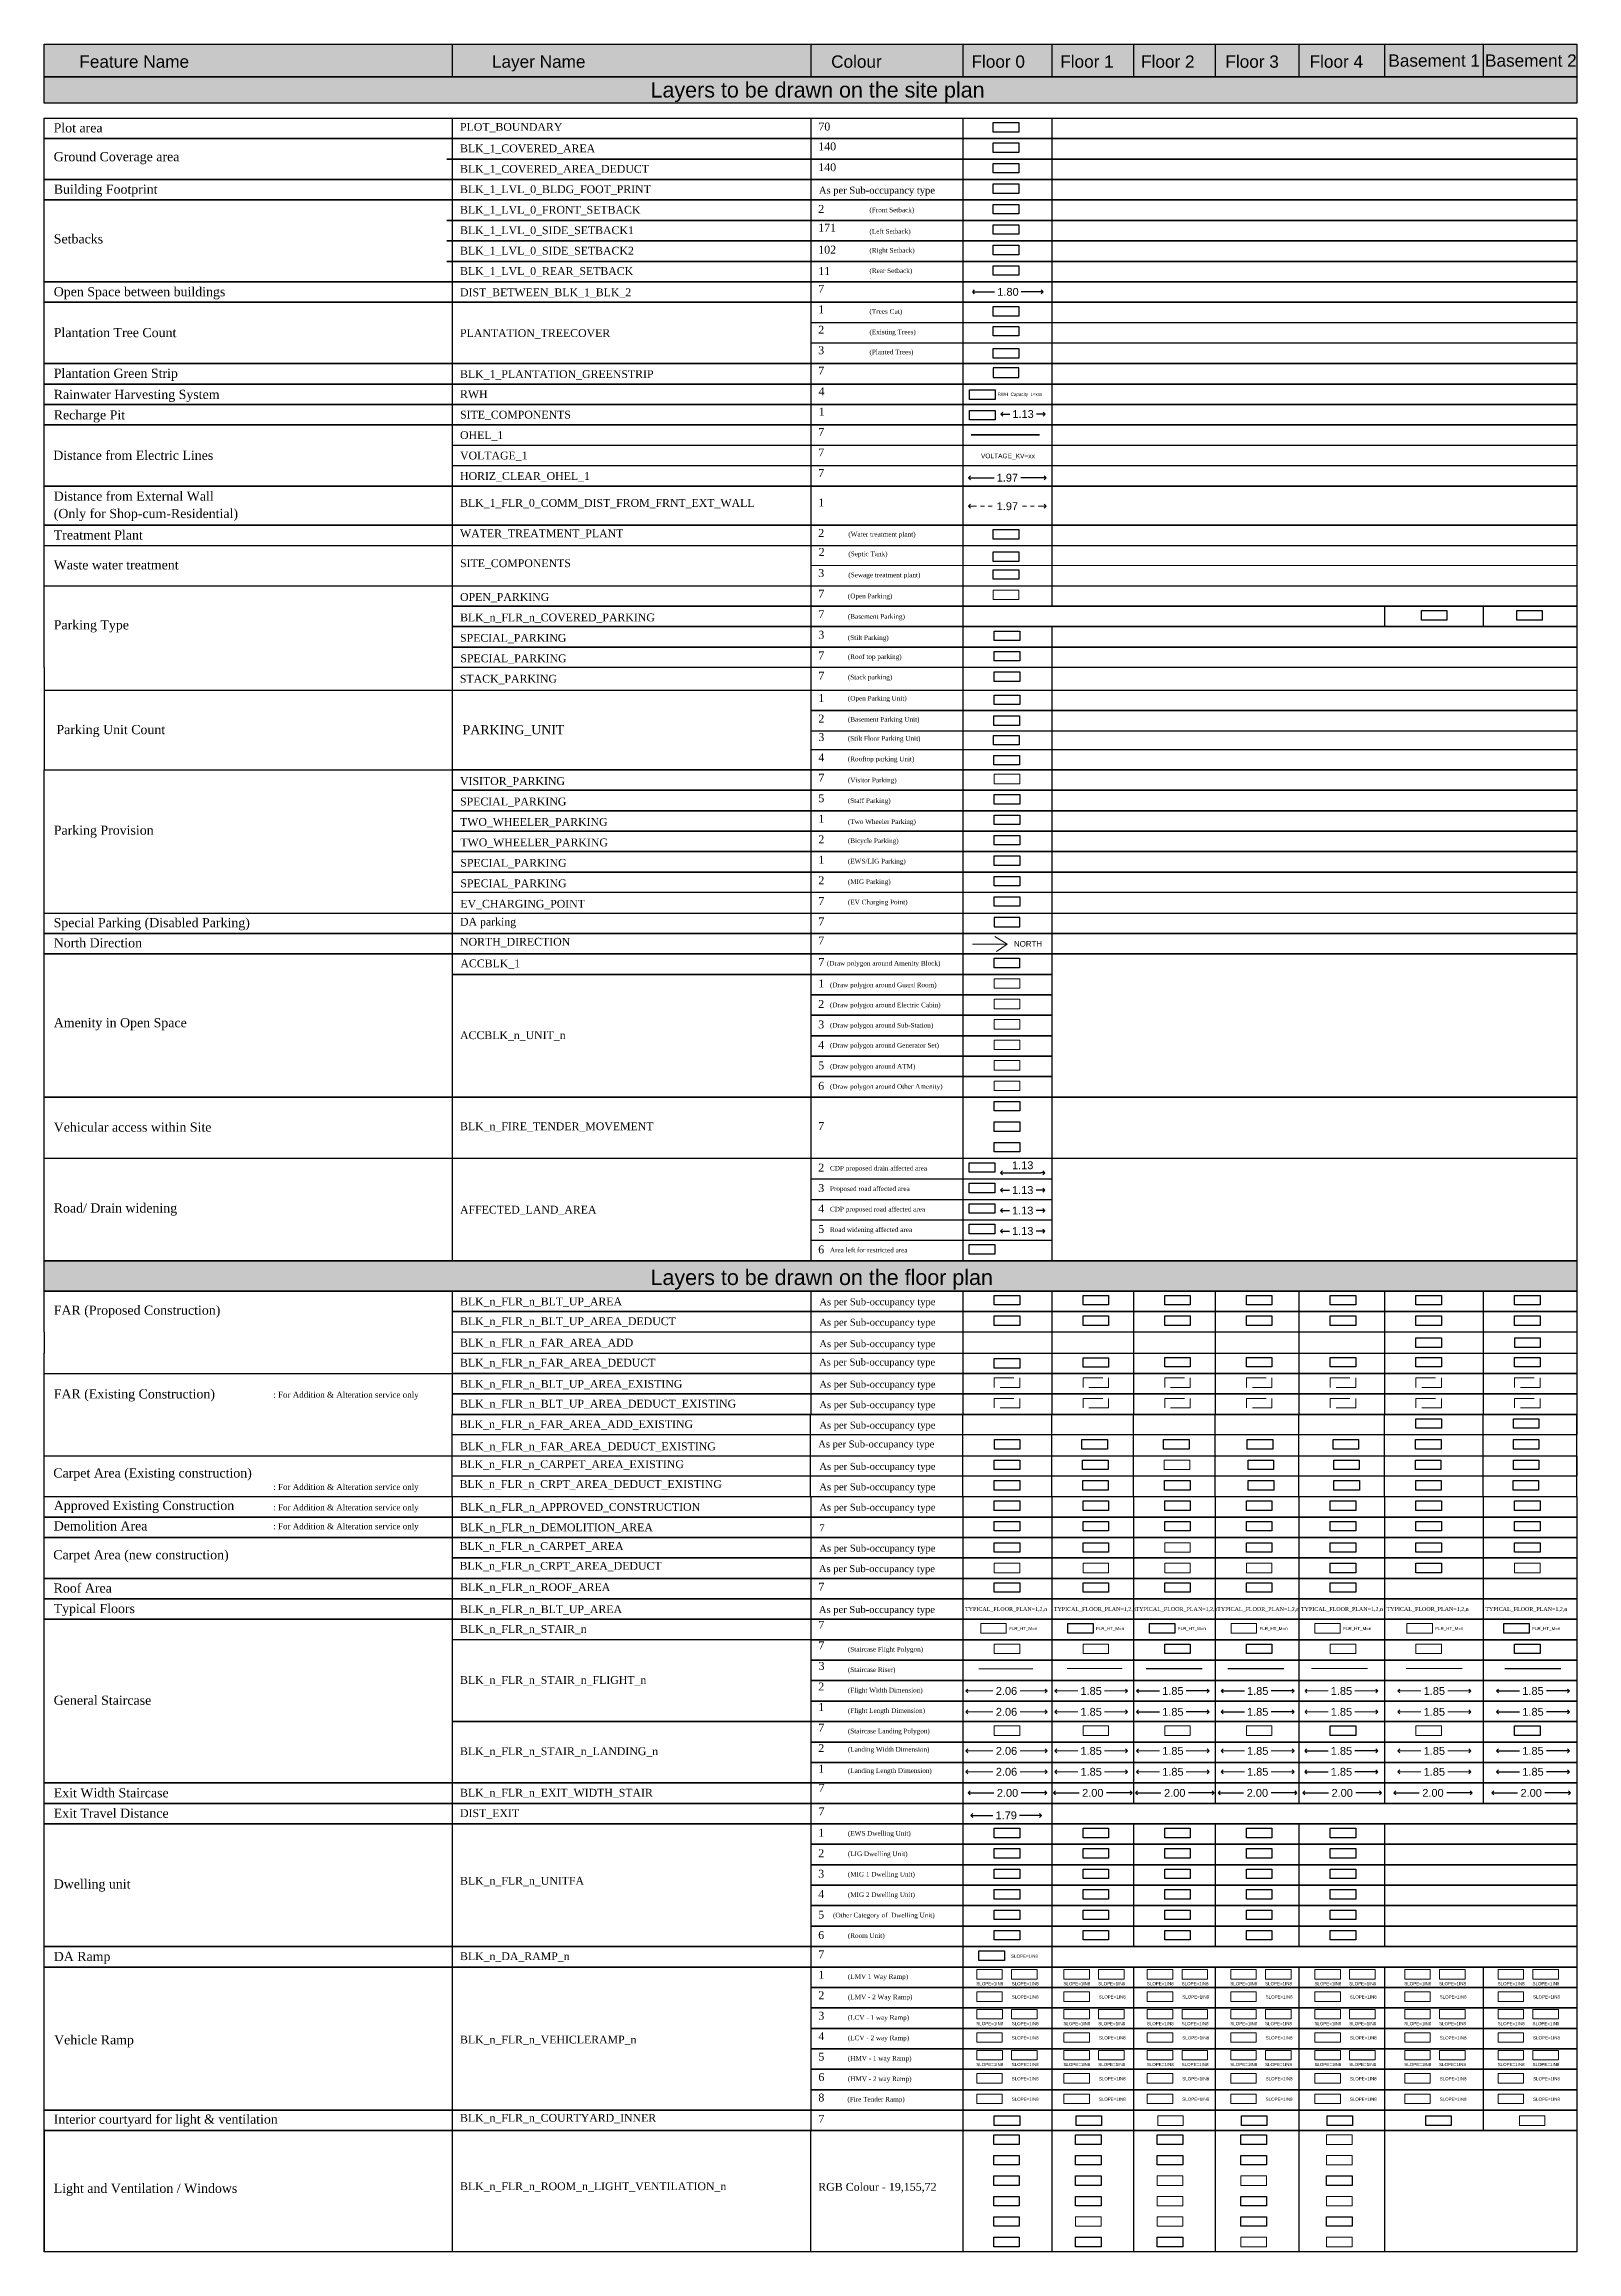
# Model space of a CAD drawing. Header units: millimetres. Extents: x -9481 to -9286, y 28706 to 28853.
# Drawn here: x -9481.3 to -9442.2, y 28786.1 to 28842.3 of the extents above; entities that cross this region are included whole.
import ezdxf

# ---------------------------------------------------------------- set-up
doc = ezdxf.new("R2010")
doc.units = ezdxf.units.MM
doc.header["$PDMODE"] = 34
doc.header["$PDSIZE"] = -15
doc.linetypes.add('CONTINULUS', pattern=[0])
doc.linetypes.add('DASHED', pattern=[0.75, 0.5, -0.25])
for name, color, linetype in [('ACCBLK_1', 7, 'Continuous'), ('BLK_1_FLR_-1_APPROVED_CONSTRUCTION', 7, 'Continuous'), ('BLK_1_FLR_-1_CRPT_AREA_DEDUCT_EXISTING', 7, 'Continuous'), ('BLK_1_FLR_-1_DEMOLITION_AREA', 7, 'Continuous'), ('BLK_1_FLR_-1_EXIT_WIDTH_STAIR', 7, 'Continuous'), ('BLK_1_FLR_-1_FAR_AREA_ADD', 7, 'Continuous'), ('BLK_1_FLR_-1_FAR_AREA_ADD_EXISTING', 7, 'Continuous'), ('BLK_1_FLR_-1_FAR_AREA_DEDUCT', 7, 'Continuous'), ('BLK_1_FLR_-1_FAR_AREA_DEDUCT_EXISTING', 7, 'Continuous'), ('BLK_1_FLR_-2_APPROVED_CONSTRUCTION', 7, 'Continuous'), ('BLK_1_FLR_-2_BLT_UP_AREA', 7, 'Continuous'), ('BLK_1_FLR_-2_CRPT_AREA_DEDUCT_EXISTING', 7, 'Continuous'), ('BLK_1_FLR_-2_DEMOLITION_AREA', 7, 'Continuous'), ('BLK_1_FLR_-2_EXIT_WIDTH_STAIR', 7, 'Continuous'), ('BLK_1_FLR_-2_FAR_AREA_ADD', 7, 'Continuous'), ('BLK_1_FLR_-2_FAR_AREA_ADD_EXISTING', 7, 'Continuous'), ('BLK_1_FLR_-2_FAR_AREA_DEDUCT', 7, 'Continuous'), ('BLK_1_FLR_-2_FAR_AREA_DEDUCT_EXISTING', 7, 'Continuous'), ('BLK_1_FLR_0_APPROVED_CONSTRUCTION', 7, 'Continuous'), ('BLK_1_FLR_0_CARPET_AREA', 25, 'Continuous'), ('BLK_1_FLR_0_COURTYARD_INNER', 7, 'Continuous'), ('BLK_1_FLR_0_CRPT_AREA_DEDUCT_EXISTING', 7, 'Continuous'), ('BLK_1_FLR_0_DEMOLITION_AREA', 7, 'Continuous'), ('BLK_1_FLR_0_EXIT_WIDTH_STAIR', 7, 'Continuous'), ('BLK_1_FLR_0_FAR_AREA_DEDUCT', 7, 'Continuous'), ('BLK_1_FLR_0_FAR_AREA_DEDUCT_EXISTING', 7, 'Continuous'), ('BLK_1_FLR_0_ROOF_AREA', 7, 'Continuous'), ('BLK_1_FLR_0_ROOM_1_LIGHT_VENTILATION_1', 7, 'Continuous'), ('BLK_1_FLR_0_ROOM_2_LIGHT_VENTILATION_2', 7, 'Continuous'), ('BLK_1_FLR_0_ROOM_3_LIGHT_VENTILATION_3', 7, 'Continuous'), ('BLK_1_FLR_0_ROOM_4_LIGHT_VENTILATION_4', 7, 'Continuous'), ('BLK_1_FLR_0_ROOM_5_LIGHT_VENTILATION_5', 7, 'Continuous'), ('BLK_1_FLR_0_UNITFA', 7, 'Continuous'), ('BLK_1_FLR_1_APPROVED_CONSTRUCTION', 7, 'Continuous'), ('BLK_1_FLR_1_CARPET_AREA', 25, 'Continuous'), ('BLK_1_FLR_1_CARPET_AREA_EXISTING', 25, 'Continuous'), ('BLK_1_FLR_1_COURTYARD_INNER', 7, 'Continuous'), ('BLK_1_FLR_1_CRPT_AREA_DEDUCT_EXISTING', 7, 'Continuous'), ('BLK_1_FLR_1_DEMOLITION_AREA', 7, 'Continuous'), ('BLK_1_FLR_1_EXIT_WIDTH_STAIR', 7, 'Continuous'), ('BLK_1_FLR_1_FAR_AREA_DEDUCT', 7, 'Continuous'), ('BLK_1_FLR_1_FAR_AREA_DEDUCT_EXISTING', 7, 'Continuous'), ('BLK_1_FLR_1_ROOF_AREA', 7, 'Continuous'), ('BLK_1_FLR_1_ROOM_1_LIGHT_VENTILATION_1', 7, 'Continuous'), ('BLK_1_FLR_1_ROOM_2_LIGHT_VENTILATION_2', 7, 'Continuous'), ('BLK_1_FLR_1_ROOM_3_LIGHT_VENTILATION_3', 7, 'Continuous'), ('BLK_1_FLR_1_UNITFA', 7, 'Continuous'), ('BLK_1_FLR_2_APPROVED_CONSTRUCTION', 7, 'Continuous'), ('BLK_1_FLR_2_CRPT_AREA_DEDUCT_EXISTING', 7, 'Continuous'), ('BLK_1_FLR_2_DEMOLITION_AREA', 7, 'Continuous'), ('BLK_1_FLR_2_EXIT_WIDTH_STAIR', 7, 'Continuous'), ('BLK_1_FLR_2_FAR_AREA_DEDUCT', 7, 'Continuous'), ('BLK_1_FLR_2_FAR_AREA_DEDUCT_EXISTING', 7, 'Continuous'), ('BLK_1_FLR_2_ROOF_AREA', 7, 'Continuous'), ('BLK_1_FLR_2_ROOM_1_LIGHT_VENTILATION_1', 7, 'Continuous'), ('BLK_1_FLR_2_UNITFA', 7, 'Continuous'), ('BLK_1_FLR_3_APPROVED_CONSTRUCTION', 7, 'Continuous'), ('BLK_1_FLR_3_CRPT_AREA_DEDUCT_EXISTING', 7, 'Continuous'), ('BLK_1_FLR_3_DEMOLITION_AREA', 7, 'Continuous'), ('BLK_1_FLR_3_EXIT_WIDTH_STAIR', 7, 'Continuous'), ('BLK_1_FLR_3_FAR_AREA_DEDUCT', 7, 'Continuous'), ('BLK_1_FLR_3_FAR_AREA_DEDUCT_EXISTING', 7, 'Continuous'), ('BLK_1_FLR_3_ROOF_AREA', 7, 'Continuous'), ('BLK_1_FLR_3_UNITFA', 7, 'Continuous'), ('BLK_1_FLR_4_APPROVED_CONSTRUCTION', 7, 'Continuous'), ('BLK_1_FLR_4_BLT_UP_AREA', 7, 'Continuous'), ('BLK_1_FLR_4_CRPT_AREA_DEDUCT_EXISTING', 7, 'Continuous'), ('BLK_1_FLR_4_DEMOLITION_AREA', 7, 'Continuous'), ('BLK_1_FLR_4_EXIT_WIDTH_STAIR', 7, 'Continuous'), ('BLK_1_FLR_4_FAR_AREA_DEDUCT', 7, 'Continuous'), ('BLK_1_FLR_4_FAR_AREA_DEDUCT_EXISTING', 7, 'Continuous'), ('BLK_1_FLR_4_ROOF_AREA', 7, 'Continuous'), ('BLK_1_FLR_4_UNITFA', 7, 'Continuous'), ('BLK_1_PLANTATION_GREENSTRIP', 7, 'Continuous'), ('DA parking', 7, 'Continuous'), ('DIST_BETWEEN_BLK_1_BLK_2', 7, 'Continuous'), ('DIST_EXIT', 7, 'Continuous'), ('EV_CHARGING_POINT', 7, 'Continuous'), ('HATCH', 7, 'Continuous'), ('PARKING_UNIT', 7, 'Continuous'), ('PLANTATION_TREECOVER', 7, 'Continuous'), ('SITE_COMPONENTS', 7, 'Continuous'), ('STACK_PARKING', 7, 'Continuous'), ('TWO_WHEELER_PARKING', 7, 'Continuous'), ('WATER_TREATMENT_PLANT', 7, 'Continuous')]:
    doc.layers.add(name, color=color, linetype=linetype)
for name, color, linetype, lineweight in [('ACCBLK_1_UNIT_1', 7, 'Continuous', 0), ('AFFECTED_LAND_AREA', 1, 'Continuous', 30), ('BLK_1_FLR_-1_BLT_UP_AREA_EXISTING', 11, 'DASHED', 9), ('BLK_1_FLR_-1_STAIR_1', 7, 'Continuous', 0), ('BLK_1_FLR_-1_STAIR_1_FLIGHT_1', 7, 'Continuous', 0), ('BLK_1_FLR_-1_STAIR_1_LANDING_1', 7, 'Continuous', 0), ('BLK_1_FLR_-1_VEHICLERAMP_1', 7, 'Continuous', 0), ('BLK_1_FLR_-1_VEHICLERAMP_2', 7, 'Continuous', 0), ('BLK_1_FLR_-2_BLT_UP_AREA_DEDUCT_EXISTING', 11, 'DASHED', 9), ('BLK_1_FLR_-2_BLT_UP_AREA_EXISTING', 11, 'DASHED', 9), ('BLK_1_FLR_-2_COURTYARD_INNER', 7, 'Continuous', 0), ('BLK_1_FLR_-2_CRPT_AREA_DEDUCT', 7, 'Continuous', 0), ('BLK_1_FLR_-2_VEHICLERAMP_1', 7, 'Continuous', 0), ('BLK_1_FLR_-2_VEHICLERAMP_2', 7, 'Continuous', 0), ('BLK_1_FLR_0_BLT_UP_AREA_DEDUCT_EXISTING', 11, 'DASHED', 9), ('BLK_1_FLR_0_BLT_UP_AREA_EXISTING', 11, 'DASHED', 9), ('BLK_1_FLR_0_COMM_DIST_FROM_FRNT_EXT_WALL', 7, 'DASHED', 9), ('BLK_1_FLR_0_CRPT_AREA_DEDUCT', 7, 'Continuous', 0), ('BLK_1_FLR_0_STAIR_1', 7, 'Continuous', 0), ('BLK_1_FLR_0_STAIR_1_FLIGHT_1', 7, 'Continuous', 0), ('BLK_1_FLR_0_STAIR_1_LANDING_1', 7, 'Continuous', 0), ('BLK_1_FLR_0_VEHICLERAMP_1', 7, 'Continuous', 0), ('BLK_1_FLR_0_VEHICLERAMP_2', 7, 'Continuous', 0), ('BLK_1_FLR_1_BLT_UP_AREA_DEDUCT_EXISTING', 11, 'DASHED', 9), ('BLK_1_FLR_1_BLT_UP_AREA_EXISTING', 11, 'DASHED', 9), ('BLK_1_FLR_1_CRPT_AREA_DEDUCT', 7, 'Continuous', 0), ('BLK_1_FLR_1_ROOM_5_LIGHT_VENTILATION_5', 7, 'Continuous', 0), ('BLK_1_FLR_1_STAIR_1_FLIGHT_1', 7, 'Continuous', 0), ('BLK_1_FLR_1_STAIR_1_LANDING_1', 7, 'Continuous', 0), ('BLK_1_FLR_1_VEHICLERAMP_1', 7, 'Continuous', 0), ('BLK_1_FLR_1_VEHICLERAMP_2', 7, 'Continuous', 0), ('BLK_1_FLR_2_BLT_UP_AREA_DEDUCT_EXISTING', 11, 'DASHED', 9), ('BLK_1_FLR_2_BLT_UP_AREA_EXISTING', 11, 'DASHED', 9), ('BLK_1_FLR_2_CARPET_AREA', 7, 'Continuous', 0), ('BLK_1_FLR_2_CARPET_AREA_EXISTING', 7, 'Continuous', 0), ('BLK_1_FLR_2_COURTYARD_INNER', 7, 'Continuous', 0), ('BLK_1_FLR_2_CRPT_AREA_DEDUCT', 7, 'Continuous', 0), ('BLK_1_FLR_2_ROOM_3_LIGHT_VENTILATION_3', 9, 'Continuous', 20), ('BLK_1_FLR_2_ROOM_4_LIGHT_VENTILATION_4', 9, 'Continuous', 20), ('BLK_1_FLR_2_ROOM_5_LIGHT_VENTILATION_5', 7, 'Continuous', 0), ('BLK_1_FLR_2_STAIR_1_LANDING_1', 7, 'Continuous', 0), ('BLK_1_FLR_2_VEHICLERAMP_1', 7, 'Continuous', 0), ('BLK_1_FLR_2_VEHICLERAMP_2', 7, 'Continuous', 0), ('BLK_1_FLR_3_BLT_UP_AREA_DEDUCT_EXISTING', 11, 'DASHED', 9), ('BLK_1_FLR_3_BLT_UP_AREA_EXISTING', 11, 'DASHED', 9), ('BLK_1_FLR_3_CRPT_AREA_DEDUCT', 7, 'Continuous', 0), ('BLK_1_FLR_3_ROOM_3_LIGHT_VENTILATION_3', 7, 'Continuous', 0), ('BLK_1_FLR_3_ROOM_6_LIGHT_VENTILATION_6', 7, 'Continuous', 0), ('BLK_1_FLR_3_STAIR_1', 7, 'Continuous', 0), ('BLK_1_FLR_3_STAIR_1_LANDING_1', 7, 'Continuous', 0), ('BLK_1_FLR_3_VEHICLERAMP_1', 7, 'Continuous', 0), ('BLK_1_FLR_3_VEHICLERAMP_2', 7, 'Continuous', 0), ('BLK_1_FLR_4_BLT_UP_AREA_DEDUCT_EXISTING', 11, 'DASHED', 9), ('BLK_1_FLR_4_BLT_UP_AREA_EXISTING', 11, 'DASHED', 9), ('BLK_1_FLR_4_ROOM_1_LIGHT_VENTILATION_1', 7, 'Continuous', 0), ('BLK_1_FLR_4_ROOM_2_LIGHT_VENTILATION_2', 7, 'Continuous', 0), ('BLK_1_FLR_4_ROOM_4_LIGHT_VENTILATION_4', 7, 'Continuous', 0), ('BLK_1_FLR_4_ROOM_6_LIGHT_VENTILATION_6', 7, 'Continuous', 0), ('BLK_1_FLR_4_STAIR_1', 7, 'Continuous', 0), ('BLK_1_FLR_4_STAIR_1_FLIGHT_1', 7, 'Continuous', 0), ('BLK_1_FLR_4_VEHICLERAMP_1', 7, 'Continuous', 0), ('BLK_1_FLR_4_VEHICLERAMP_2', 7, 'Continuous', 0), ('BLK_1_FLR_5_BLT_UP_AREA_DEDUCT_EXISTING', 11, 'DASHED', 9), ('NORTH_DIRECTION', 7, 'Continuous', 0), ('OPEN_PARKING', 7, 'Continuous', 0), ('PLAN', 7, 'Continuous', 40), ('VISITOR_PARKING', 7, 'Continuous', 0)]:
    doc.layers.add(name, color=color, linetype=linetype, lineweight=lineweight)
for name, color, linetype, plot in [('BLK_1_COVERED_AREA', 140, 'Continuous', False), ('BLK_1_COVERED_AREA_DEDUCT', 140, 'Continuous', False), ('BLK_1_DA_RAMP_1', 7, 'Continuous', False), ('BLK_1_FIRE_TENDER_MOVEMENT', 7, 'Continuous', False), ('BLK_1_FLR_-1_BLT_UP_AREA', 25, 'Continuous', False), ('BLK_1_FLR_-1_BLT_UP_AREA_DEDUCT', 25, 'Continuous', False), ('BLK_1_FLR_-1_CARPET_AREA', 25, 'Continuous', False), ('BLK_1_FLR_-1_CARPET_AREA_EXISTING', 25, 'Continuous', False), ('BLK_1_FLR_-1_COURTYARD_INNER', 4, 'Continuous', False), ('BLK_1_FLR_-1_COVERED_PARKING', 7, 'Continuous', False), ('BLK_1_FLR_-1_CRPT_AREA_DEDUCT', 4, 'Continuous', False), ('BLK_1_FLR_-2_BLT_UP_AREA_DEDUCT', 25, 'Continuous', False), ('BLK_1_FLR_-2_CARPET_AREA', 4, 'Continuous', False), ('BLK_1_FLR_-2_CARPET_AREA_EXISTING', 4, 'Continuous', False), ('BLK_1_FLR_-2_COVERED_PARKING', 7, 'Continuous', False), ('BLK_1_FLR_-2_STAIR_1', 25, 'Continuous', False), ('BLK_1_FLR_-2_STAIR_1_FLIGHT_1', 7, 'Continuous', False), ('BLK_1_FLR_-2_STAIR_1_LANDING_1', 7, 'Continuous', False), ('BLK_1_FLR_0_BLT_UP_AREA', 25, 'Continuous', False), ('BLK_1_FLR_0_BLT_UP_AREA_DEDUCT', 25, 'Continuous', False), ('BLK_1_FLR_0_CARPET_AREA_EXISTING', 7, 'Continuous', False), ('BLK_1_FLR_0_ROOM_6_LIGHT_VENTILATION_6', 7, 'Continuous', False), ('BLK_1_FLR_1_BLT_UP_AREA', 25, 'Continuous', False), ('BLK_1_FLR_1_BLT_UP_AREA_DEDUCT', 25, 'Continuous', False), ('BLK_1_FLR_1_ROOM_4_LIGHT_VENTILATION_4', 25, 'Continuous', False), ('BLK_1_FLR_1_ROOM_6_LIGHT_VENTILATION_6', 7, 'Continuous', False), ('BLK_1_FLR_1_STAIR_1', 1, 'Continuous', False), ('BLK_1_FLR_2_BLT_UP_AREA', 7, 'Continuous', False), ('BLK_1_FLR_2_BLT_UP_AREA_DEDUCT', 7, 'Continuous', False), ('BLK_1_FLR_2_ROOM_2_LIGHT_VENTILATION_2', 25, 'Continuous', False), ('BLK_1_FLR_2_ROOM_6_LIGHT_VENTILATION_6', 7, 'Continuous', False), ('BLK_1_FLR_2_STAIR_1', 1, 'Continuous', False), ('BLK_1_FLR_2_STAIR_1_FLIGHT_1', 7, 'Continuous', False), ('BLK_1_FLR_3_BLT_UP_AREA', 7, 'Continuous', False), ('BLK_1_FLR_3_BLT_UP_AREA_DEDUCT', 7, 'Continuous', False), ('BLK_1_FLR_3_CARPET_AREA', 25, 'Continuous', False), ('BLK_1_FLR_3_CARPET_AREA_EXISTING', 25, 'Continuous', False), ('BLK_1_FLR_3_COURTYARD_INNER', 7, 'Continuous', False), ('BLK_1_FLR_3_ROOM_1_LIGHT_VENTILATION_1', 4, 'Continuous', False), ('BLK_1_FLR_3_ROOM_2_LIGHT_VENTILATION_2', 1, 'Continuous', False), ('BLK_1_FLR_3_ROOM_4_LIGHT_VENTILATION_4', 1, 'Continuous', False), ('BLK_1_FLR_3_ROOM_5_LIGHT_VENTILATION_5', 1, 'Continuous', False), ('BLK_1_FLR_3_STAIR_1_FLIGHT_1', 7, 'Continuous', False), ('BLK_1_FLR_4_BLT_UP_AREA_DEDUCT', 7, 'Continuous', False), ('BLK_1_FLR_4_CARPET_AREA', 4, 'Continuous', False), ('BLK_1_FLR_4_CARPET_AREA_EXISTING', 4, 'Continuous', False), ('BLK_1_FLR_4_COURTYARD_INNER', 25, 'Continuous', False), ('BLK_1_FLR_4_CRPT_AREA_DEDUCT', 25, 'Continuous', False), ('BLK_1_FLR_4_ROOM_3_LIGHT_VENTILATION_3', 7, 'Continuous', False), ('BLK_1_FLR_4_ROOM_5_LIGHT_VENTILATION_5', 7, 'Continuous', False), ('BLK_1_FLR_4_STAIR_1_LANDING_1', 7, 'Continuous', False), ('BLK_1_LVL_0_BLDG_FOOT_PRINT', 1, 'Continuous', False), ('BLK_1_LVL_0_FRONT_SETBACK', 2, 'Continuous', False), ('BLK_1_LVL_0_REAR_SETBACK', 11, 'Continuous', False), ('BLK_1_LVL_0_SIDE_SETBACK1', 171, 'Continuous', False), ('BLK_1_LVL_0_SIDE_SETBACK2', 102, 'Continuous', False), ('BLK_2_FIRE_TENDER_MOVEMENT', 7, 'Continuous', False), ('BLK_3_FIRE_TENDER_MOVEMENT', 7, 'Continuous', False), ('HORIZ_CLEAR_OHEL_1', 7, 'Continuous', False), ('OHEL_1', 7, 'Continuous', False), ('PLOT_BOUNDARY', 70, 'Continuous', False), ('RWH', 4, 'Continuous', False), ('SPECIAL_PARKING', 7, 'Continuous', False), ('VOLTAGE_1', 7, 'Continuous', False)]:
    doc.layers.add(name, color=color, linetype=linetype, plot=plot)
doc.styles.add('Arial', font='arial.ttf', dxfattribs={"height": 0.2})
doc.styles.add('MtXpl_Georgia', font='georgiab.ttf')
doc.styles.get("Standard").update_dxf_attribs({"font": 'arial.ttf', "height": 0.25})
doc.styles.add('style2', font='arial.ttf', dxfattribs={"height": 0.3})
doc.styles.add('TNR', font='times.ttf', dxfattribs={"height": 0.5})
doc.dimstyles.new('INT DIM', dxfattribs={"dimtxt": 0.3, "dimasz": 0.1, "dimexe": 0.18, "dimexo": 0.0625, "dimgap": 0.09, "dimtad": 0, "dimzin": 0, "dimdsep": 46, "dimtxsty": 'style2', "dimblk": 'OPEN90', "dimcen": 0.09, "dimse1": 1, "dimse2": 1, "dimclrd": 250, "dimclrt": 256, "dimadec": 0, "dimazin": 0, "dimtfac": 1, "dimtofl": 0, "dimtmove": 0, "dimatfit": 3, "dimfxl": 0, "dimtolj": 1, "dimtzin": 0, "dimlwd": -1, "dimarcsym": 0})

msp = doc.modelspace()

# ---------------------------------------------------------------- texts
at = {"linetype": 'CONTINULUS', "style": 'MtXpl_Georgia'}
for s, height, p in [('Plot area', 0.234061, (-9481.016868, 28840.055876)), ('PLOT_BOUNDARY', 0.199011, (-9470.66745, 28840.097116)), ('70', 0.201222, (-9461.543382, 28840.105883)), ('Ground Coverage area', 0.234061, (-9481.013602, 28839.322224)), ('BLK_1_COVERED_AREA', 0.199011, (-9470.66745, 28839.549615)), ('140', 0.201222, (-9461.547297, 28839.600063)), ('BLK_1_COVERED_AREA_DEDUCT', 0.199011, (-9470.66745, 28839.028916)), ('140', 0.201222, (-9461.547297, 28839.069963)), ('Building Footprint', 0.234061, (-9481.012653, 28838.493031)), ('BLK_1_LVL_0_BLDG_FOOT_PRINT', 0.199011, (-9470.66745, 28838.510959)), ('As per Sub-occupancy type', 0.177478, (-9461.529411, 28838.496155)), ('BLK_1_LVL_0_FRONT_SETBACK', 0.199011, (-9470.66745, 28837.987467)), ('BLK_1_LVL_0_SIDE_SETBACK1', 0.199011, (-9470.66745, 28837.466768)), ('2', 0.201222, (-9461.546318, 28838.008975)), ('171', 0.201222, (-9461.547297, 28837.53148)), ('(Front Setback)', 0.119406, (-9460.242441, 28838.024589)), ('Setbacks', 0.234061, (-9481.012653, 28837.229987)), ('BLK_1_LVL_0_SIDE_SETBACK2', 0.199011, (-9470.66745, 28836.946069)), ('102', 0.201222, (-9461.547297, 28836.970741)), ('(Left Setback)', 0.119406, (-9460.242441, 28837.477276)), ('(Right Setback)', 0.119406, (-9460.242441, 28836.993418)), ('BLK_1_LVL_0_REAR_SETBACK', 0.199011, (-9470.66745, 28836.427998)), ('11', 0.201222, (-9461.547297, 28836.425138)), ('(Rear Setback)', 0.119406, (-9460.242441, 28836.476817)), ('Open Space between buildings', 0.234061, (-9481.013331, 28835.885009)), ('DIST_BETWEEN_BLK_1_BLK_2', 0.199011, (-9470.66745, 28835.885821)), ('7', 0.201222, (-9461.547297, 28835.972978)), ('1', 0.201222, (-9461.547297, 28835.452331)), ('(Trees Cut)', 0.119406, (-9460.242441, 28835.439165)), ('Plantation Tree Count', 0.234061, (-9481.013331, 28834.844486)), ('PLANTATION_TREECOVER', 0.199011, (-9470.66745, 28834.848757)), ('2', 0.201222, (-9461.547297, 28834.931684)), ('(Existing Trees)', 0.119406, (-9460.242441, 28834.91738)), ('3', 0.201222, (-9461.547297, 28834.411037)), ('(Planted Trees)', 0.119406, (-9460.242441, 28834.408266)), ('Plantation Green Strip', 0.234061, (-9481.013331, 28833.808189)), ('BLK_1_PLANTATION_GREENSTRIP', 0.199011, (-9470.66745, 28833.804767)), ('7', 0.201222, (-9461.547297, 28833.89039)), ('Rainwater Harvesting System', 0.234061, (-9481.013331, 28833.2705)), ('RWH', 0.199011, (-9470.66745, 28833.293642)), ('4', 0.201222, (-9461.537788, 28833.365236)), ('Recharge Pit', 0.234061, (-9481.013331, 28832.749854)), ('SITE_COMPONENTS', 0.199011, (-9470.66745, 28832.772995)), ('1', 0.201222, (-9461.537788, 28832.844589)), ('OHEL_1', 0.199011, (-9470.66745, 28832.252348)), ('7', 0.201222, (-9461.547297, 28832.32845)), ('Distance from Electric Lines', 0.234061, (-9481.025412, 28831.720604)), ('VOLTAGE_1', 0.199011, (-9470.66745, 28831.731701)), ('7', 0.201222, (-9461.547297, 28831.807803)), ('7', 0.201222, (-9461.547297, 28831.287156)), ('Distance from External Wall ', 0.234061, (-9481.013602, 28830.681028)), ('HORIZ_CLEAR_OHEL_1', 0.199011, (-9470.66745, 28831.211054)), ('(Only for Shop-cum-Residential)', 0.234061, (-9481.013602, 28830.238865)), ('BLK_1_FLR_0_COMM_DIST_FROM_FRNT_EXT_WALL', 0.199011, (-9470.66745, 28830.525032)), ('1', 0.201222, (-9461.547297, 28830.534486)), ('Treatment Plant', 0.234061, (-9481.013602, 28829.692209)), ('WATER_TREATMENT_PLANT', 0.199011, (-9470.66745, 28829.750792)), ('2', 0.201222, (-9461.547297, 28829.760246)), ('(Water treatment plant)', 0.119406, (-9460.78024, 28829.769925)), ('2', 0.201222, (-9461.535216, 28829.276835)), ('(Septic Tank)', 0.119406, (-9460.78024, 28829.269071)), ('Waste water treatment ', 0.234061, (-9481.013602, 28828.931782)), ('SITE_COMPONENTS', 0.199011, (-9470.66745, 28828.990366)), ('3', 0.201222, (-9461.547297, 28828.738745)), ('(Sewage treatment plant)', 0.119406, (-9460.78024, 28828.733309)), ('OPEN_PARKING', 0.199011, (-9470.667727, 28828.131148)), ('7', 0.201222, (-9461.543382, 28828.215256)), ('(Open Parking)', 0.119406, (-9460.792321, 28828.195264)), ('Parking Type', 0.234061, (-9481.013331, 28827.403992)), ('BLK_n_FLR_n_COVERED_PARKING', 0.199011, (-9470.666759, 28827.610449)), ('7', 0.201222, (-9461.543382, 28827.692355)), ('(Basement Parking)', 0.119406, (-9460.792321, 28827.675346)), ('SPECIAL_PARKING', 0.199011, (-9470.667727, 28827.08975)), ('3', 0.201222, (-9461.543382, 28827.169455)), ('(Stilt Parking)', 0.119406, (-9460.792321, 28827.138657)), ('SPECIAL_PARKING', 0.199011, (-9470.659706, 28826.569052)), ('7', 0.201222, (-9461.543382, 28826.646554)), ('(Roof top parking)', 0.119406, (-9460.792321, 28826.652283)), ('STACK_PARKING', 0.199011, (-9470.671786, 28826.049908)), ('7', 0.201222, (-9461.543382, 28826.12741)), ('(Stack parking)', 0.119406, (-9460.792321, 28826.131636)), ('1', 0.201222, (-9461.543382, 28825.558097)), ('(Open Parking Unit)', 0.119406, (-9460.792321, 28825.593107)), ('Parking Unit Count', 0.234061, (-9480.945281, 28824.739523)), ('PARKING_UNIT', 0.234061, (-9470.603214, 28824.734646)), ('2', 0.201222, (-9461.543382, 28825.035196)), ('3', 0.201222, (-9461.543382, 28824.564314)), ('(Basement Parking Unit)', 0.119406, (-9460.792321, 28825.056418)), ('4', 0.201222, (-9461.543382, 28824.045171)), ('(Stilt Floor Parking Unit)', 0.119406, (-9460.792321, 28824.570044)), ('(Rooftop parking Unit)', 0.119406, (-9460.792321, 28824.049397)), ('VISITOR_PARKING', 0.199011, (-9470.667727, 28823.445326)), ('7', 0.201222, (-9461.543382, 28823.529434)), ('(Visitor Parking)', 0.119406, (-9460.792321, 28823.509441)), ('SPECIAL_PARKING', 0.199011, (-9470.666759, 28822.924627)), ('5', 0.201222, (-9461.543382, 28823.006533)), ('(Staff Parking)', 0.119406, (-9460.792321, 28822.989524)), ('TWO_WHEELER_PARKING', 0.199011, (-9470.667727, 28822.403928)), ('1', 0.201222, (-9461.543382, 28822.483632)), ('(Two Wheeler Parking)', 0.119406, (-9460.792321, 28822.452835)), ('Parking Provision', 0.234061, (-9481.013331, 28822.177804)), ('TWO_WHEELER_PARKING', 0.199011, (-9470.659706, 28821.883229)), ('2', 0.201222, (-9461.543382, 28821.960731)), ('(Bicycle Parking)', 0.119406, (-9460.792321, 28821.966461)), ('SPECIAL_PARKING', 0.199011, (-9470.659706, 28821.362582)), ('1', 0.201222, (-9461.543382, 28821.440085)), ('(EWS/LIG Parking)', 0.119406, (-9460.792321, 28821.445814)), ('SPECIAL_PARKING', 0.199011, (-9470.659706, 28820.841935)), ('2', 0.201222, (-9461.543382, 28820.919438)), ('(MIG Parking)', 0.119406, (-9460.792321, 28820.925167)), ('EV_CHARGING_POINT', 0.199011, (-9470.659706, 28820.321289)), ('7', 0.201222, (-9461.543382, 28820.393567)), ('(EV Charging Point)', 0.119406, (-9460.792321, 28820.40452)), ('Special Parking (Disabled Parking)', 0.234061, (-9481.016868, 28819.822914)), ('DA parking', 0.199011, (-9470.66745, 28819.864154)), ('7', 0.201222, (-9461.543382, 28819.87292)), ('North Direction', 0.234061, (-9481.013331, 28819.310588)), ('NORTH_DIRECTION', 0.199011, (-9470.66745, 28819.353922)), ('7', 0.201222, (-9461.547297, 28819.384544)), ('ACCBLK_1', 0.199011, (-9470.657908, 28818.803118)), ('7', 0.201222, (-9461.543382, 28818.836499)), ('(Draw polygon around Amenity Block)', 0.119406, (-9461.325393, 28818.847566)), ('1', 0.201222, (-9461.547297, 28818.289895)), ('(Draw polygon around Guard Room)', 0.119406, (-9461.247727, 28818.296745)), ('Amenity in Open Space', 0.234061, (-9481.013331, 28817.27749)), ('2', 0.201222, (-9461.547297, 28817.769248)), ('3', 0.201222, (-9461.547297, 28817.248601)), ('(Draw polygon around Electric Cabin)', 0.119406, (-9461.247727, 28817.787214)), ('ACCBLK_n_UNIT_n', 0.199011, (-9470.66745, 28816.976262)), ('4', 0.201222, (-9461.547297, 28816.727954)), ('(Draw polygon around Sub-Station)', 0.119406, (-9461.247727, 28817.2686)), ('(Draw polygon around Generator Set)', 0.119406, (-9461.247727, 28816.759136)), ('5', 0.201222, (-9461.547297, 28816.207307)), ('(Draw polygon around ATM)', 0.119406, (-9461.247727, 28816.222289)), ('6', 0.201222, (-9461.547297, 28815.68666)), ('(Draw polygon around Other Amenity)', 0.119406, (-9461.247727, 28815.71121)), ('Vehicular access within Site', 0.234061, (-9481.013331, 28814.619256)), ('BLK_n_FIRE_TENDER_MOVEMENT', 0.199011, (-9470.66745, 28814.655926)), ('7', 0.201222, (-9461.547297, 28814.664547)), ('2', 0.201222, (-9461.547297, 28813.604073)), ('CDP proposed drain affected area ', 0.119406, (-9461.247727, 28813.628623)), ('3', 0.201222, (-9461.547297, 28813.083426)), ('Proposed road affected area', 0.119406, (-9461.247727, 28813.107976)), ('Road/ Drain widening', 0.234061, (-9481.013331, 28812.560554)), ('AFFECTED_LAND_AREA', 0.199011, (-9470.66745, 28812.534483)), ('4', 0.201222, (-9461.547297, 28812.562779)), ('CDP proposed road affected area', 0.119406, (-9461.247727, 28812.587329)), ('5', 0.201222, (-9461.547297, 28812.042132)), ('Road widening affected area', 0.119406, (-9461.247727, 28812.066682)), ('6', 0.201222, (-9461.547297, 28811.521485)), ('Area left for restricted area', 0.119406, (-9461.247727, 28811.546035)), ('FAR (Proposed Construction)', 0.234061, (-9481.013331, 28809.959684)), ('BLK_n_FLR_n_BLT_UP_AREA', 0.199011, (-9470.66745, 28810.198374)), ('As per Sub-occupancy type', 0.177478, (-9461.51733, 28810.200907)), ('BLK_n_FLR_n_BLT_UP_AREA_DEDUCT', 0.199011, (-9470.66745, 28809.69514)), ('As per Sub-occupancy type', 0.177478, (-9461.51733, 28809.68026)), ('BLK_n_FLR_n_FAR_AREA_ADD', 0.199011, (-9470.66745, 28809.14952)), ('As per Sub-occupancy type', 0.177478, (-9461.51733, 28809.13464)), ('BLK_n_FLR_n_FAR_AREA_DEDUCT', 0.199011, (-9470.669319, 28808.638564)), ('As per Sub-occupancy type', 0.177478, (-9461.523742, 28808.666466)), ('FAR (Existing Construction)', 0.234061, (-9481.013331, 28807.828262)), (' : For Addition & Alteration service only', 0.151671, (-9475.481103, 28807.847914)), ('BLK_n_FLR_n_BLT_UP_AREA_EXISTING', 0.199011, (-9470.66745, 28808.099937)), ('As per Sub-occupancy type', 0.177478, (-9461.51733, 28808.102471)), ('BLK_n_FLR_n_BLT_UP_AREA_DEDUCT_EXISTING', 0.199011, (-9470.66745, 28807.596704)), ('As per Sub-occupancy type', 0.177478, (-9461.51733, 28807.581824)), ('BLK_n_FLR_n_FAR_AREA_ADD_EXISTING', 0.199011, (-9470.679531, 28807.076057)), ('As per Sub-occupancy type', 0.177478, (-9461.545417, 28806.581363)), ('As per Sub-occupancy type', 0.177478, (-9461.51733, 28807.061177)), ('BLK_n_FLR_n_CARPET_AREA_EXISTING', 0.199011, (-9470.679531, 28806.056035)), ('BLK_n_FLR_n_FAR_AREA_DEDUCT_EXISTING', 0.199011, (-9470.668331, 28806.509561)), ('As per Sub-occupancy type', 0.177478, (-9461.51733, 28806.011668)), ('Carpet Area (Existing construction)', 0.234061, (-9481.025412, 28805.815842)), (' : For Addition & Alteration service only', 0.151671, (-9475.481103, 28805.500861)), ('BLK_n_FLR_n_CRPT_AREA_DEDUCT_EXISTING', 0.199011, (-9470.679531, 28805.551299)), ('As per Sub-occupancy type', 0.177478, (-9461.51733, 28805.491021)), ('Approved Existing Construction', 0.234061, (-9481.013331, 28804.987949)), (' : For Addition & Alteration service only', 0.151671, (-9475.481103, 28804.980214)), ('BLK_n_FLR_n_APPROVED_CONSTRUCTION', 0.199011, (-9470.66745, 28804.967841)), ('As per Sub-occupancy type', 0.177478, (-9461.51733, 28804.970374)), ('Demolition Area', 0.234061, (-9481.013331, 28804.467302)), (' : For Addition & Alteration service only', 0.151671, (-9475.481103, 28804.498742)), ('BLK_n_FLR_n_DEMOLITION_AREA', 0.199011, (-9470.66745, 28804.447194)), ('7', 0.177478, (-9461.51733, 28804.449727)), ('Carpet Area (new construction)', 0.234061, (-9481.025412, 28803.733254)), ('BLK_n_FLR_n_CARPET_AREA', 0.199011, (-9470.679531, 28803.971944)), ('As per Sub-occupancy type', 0.177478, (-9461.51733, 28803.92908)), ('BLK_n_FLR_n_CRPT_AREA_DEDUCT', 0.199011, (-9470.679531, 28803.468711)), ('As per Sub-occupancy type', 0.177478, (-9461.529411, 28803.408433)), ('Roof Area', 0.234061, (-9481.016868, 28802.885567)), ('BLK_n_FLR_n_ROOF_AREA', 0.199011, (-9470.66745, 28802.926807)), ('7', 0.201222, (-9461.543382, 28802.935573)), ('Typical Floors', 0.234061, (-9481.016868, 28802.36492)), ('BLK_n_FLR_n_BLT_UP_AREA', 0.199011, (-9470.66745, 28802.364606)), ('As per Sub-occupancy type', 0.177478, (-9461.529411, 28802.368643)), ('BLK_n_FLR_n_STAIR_n', 0.199011, (-9470.66745, 28801.861737)), ('7', 0.201222, (-9461.543382, 28801.964866)), ('7', 0.201222, (-9461.543382, 28801.441966)), ('(Staircase Flight Polygon)', 0.119406, (-9460.792321, 28801.384586)), ('BLK_n_FLR_n_STAIR_n_FLIGHT_n', 0.199011, (-9470.66745, 28800.562638)), ('2', 0.201222, (-9461.546318, 28800.396164)), ('3', 0.201222, (-9461.538208, 28800.919065)), ('(Staircase Riser)', 0.119406, (-9460.792321, 28800.865442)), ('General Staircase', 0.234061, (-9481.013602, 28800.030327)), ('1', 0.201222, (-9461.547297, 28799.873263)), ('(Flight Width Dimension)', 0.119406, (-9460.792321, 28800.343292)), ('7', 0.201222, (-9461.543382, 28799.350362)), ('(Flight Length Dimension)', 0.119406, (-9460.792321, 28799.822645)), ('BLK_n_FLR_n_STAIR_n_LANDING_n', 0.199011, (-9470.66745, 28798.749944)), ('2', 0.201222, (-9461.546318, 28798.827461)), ('(Staircase Landing Polygon)', 0.119406, (-9460.792321, 28799.303501)), ('(Landing Width Dimension)', 0.119406, (-9460.792321, 28798.835543)), ('1', 0.201222, (-9461.547297, 28798.304561)), ('(Landing Length Dimension)', 0.119406, (-9460.792321, 28798.294793)), ('Exit Width Staircase', 0.234061, (-9481.013331, 28797.673375)), ('BLK_n_FLR_n_EXIT_WIDTH_STAIR', 0.199011, (-9470.66745, 28797.69338)), ('7', 0.201222, (-9461.538767, 28797.815468)), ('Exit Travel Distance', 0.234061, (-9481.013331, 28797.154929)), ('DIST_EXIT', 0.199011, (-9470.66745, 28797.172733)), ('7', 0.201222, (-9461.538767, 28797.219688)), ('1', 0.201222, (-9461.547297, 28796.672399)), ('(EWS Dwelling Unit)', 0.119406, (-9460.792321, 28796.6994)), ('2', 0.201222, (-9461.547297, 28796.151752)), ('(LIG Dwelling Unit)', 0.119406, (-9460.792321, 28796.178753)), ('Dwelling unit', 0.234061, (-9481.01306, 28795.352778)), ('BLK_n_FLR_n_UNITFA', 0.199011, (-9470.66745, 28795.452229)), ('3', 0.201222, (-9461.547297, 28795.631105)), ('(MIG 1 Dwelling Unit)', 0.119406, (-9460.792321, 28795.658106)), ('4', 0.201222, (-9461.547297, 28795.110458)), ('(MIG 2 Dwelling Unit)', 0.119406, (-9460.792321, 28795.137459)), ('5', 0.201222, (-9461.547297, 28794.589811)), ('(Other Category of  Dwelling Unit)', 0.119406, (-9461.169762, 28794.616812)), ('6', 0.201222, (-9461.547297, 28794.069164)), ('(Room Unit)', 0.119406, (-9460.792321, 28794.096165)), ('DA Ramp', 0.234061, (-9481.013331, 28793.508008)), ('BLK_n_DA_RAMP_n', 0.199011, (-9470.66745, 28793.530932)), ('7', 0.201222, (-9461.543382, 28793.580422)), ('2', 0.201222, (-9461.543382, 28792.536874)), ('1', 0.201222, (-9461.543382, 28793.057521)), ('(LMV 1 Way Ramp)', 0.119406, (-9460.792321, 28793.053368)), ('3', 0.201222, (-9461.543382, 28792.016227)), ('(LMV - 2 Way Ramp)', 0.119406, (-9460.792321, 28792.534225)), ('Vehicle Ramp', 0.234061, (-9481.003978, 28791.386543)), ('BLK_n_FLR_n_VEHICLERAMP_n', 0.199011, (-9470.66745, 28791.409637)), ('4', 0.201222, (-9461.543382, 28791.49558)), ('(LCV - 1 way Ramp)', 0.119406, (-9460.792321, 28792.012075)), ('(LCV - 2 way Ramp)', 0.119406, (-9460.792321, 28791.492931)), ('5', 0.201222, (-9461.543382, 28790.974934)), ('(HMV - 1 way Ramp)', 0.119406, (-9460.792321, 28790.972284)), ('6', 0.201222, (-9461.543382, 28790.454287)), ('(HMV - 2 way Ramp)', 0.119406, (-9460.792321, 28790.451637)), ('8', 0.201222, (-9461.543382, 28789.93364)), ('(Fire Tender Ramp)', 0.119406, (-9460.804401, 28789.93099)), ('Interior courtyard for light & ventilation', 0.234061, (-9481.012518, 28789.36643)), ('BLK_n_FLR_n_COURTYARD_INNER', 0.199011, (-9470.66745, 28789.416327)), ('7', 0.201222, (-9461.543382, 28789.390851)), ('Light and Ventilation / Windows', 0.234061, (-9481.013331, 28787.607025)), ('BLK_n_FLR_n_ROOM_n_LIGHT_VENTILATION_n', 0.199011, (-9470.66745, 28787.676295)), ('RGB Colour - 19,155,72', 0.201222, (-9461.547297, 28787.659421))]:
    msp.add_text(s, height=height, dxfattribs=at).set_placement(p)
at = {"color": 18, "insert": (-9465.816493, 28841.335273), "char_height": 0.391178, "attachment_point": 1}
msp.add_mtext_dynamic_manual_height_columns('Layers to be drawn on the site plan', width=11.88863, gutter_width=1.63296, heights=[0], dxfattribs=at)
at = {"layer": 'BLK_1_DA_RAMP_1', "insert": (-9456.635566, 28793.672686), "char_height": 0.081, "attachment_point": 1}
msp.add_mtext_dynamic_manual_height_columns('SLOPE=1IN8', width=0.422056, gutter_width=0.405, heights=[0], dxfattribs=at)
at = {"layer": 'BLK_1_FLR_-1_BLT_UP_AREA', "color": 11, "insert": (-9447.073381, 28802.518822), "char_height": 0.1, "attachment_point": 1, "style": 'TNR'}
msp.add_mtext_dynamic_manual_height_columns('TYPICAL_FLOOR_PLAN=1,2,n', width=3.3155, gutter_width=2.5, heights=[0], dxfattribs=at)
at = {"layer": 'BLK_1_FLR_-1_STAIR_1', "insert": (-9445.833752, 28802.011831), "char_height": 0.081, "attachment_point": 1}
msp.add_mtext_dynamic_manual_height_columns('FLR_HT_M=n', width=0.422056, gutter_width=0.405, heights=[0], dxfattribs=at)
at = {"layer": 'BLK_1_FLR_-1_VEHICLERAMP_1', "color": 1, "insert": (-9446.623114, 28792.972354), "char_height": 0.081, "attachment_point": 1}
msp.add_mtext_dynamic_manual_height_columns('SLOPE=1IN8', width=0.422056, gutter_width=0.405, heights=[0], dxfattribs=at)
at = {"layer": 'BLK_1_FLR_-1_VEHICLERAMP_1', "color": 2, "insert": (-9445.721985, 28792.635246), "char_height": 0.081, "attachment_point": 1}
msp.add_mtext_dynamic_manual_height_columns('SLOPE=1IN8', width=0.422056, gutter_width=0.405, heights=[0], dxfattribs=at)
at = {"layer": 'BLK_1_FLR_-1_VEHICLERAMP_1', "color": 3, "insert": (-9446.623114, 28791.956215), "char_height": 0.081, "attachment_point": 1}
msp.add_mtext_dynamic_manual_height_columns('SLOPE=1IN8', width=0.422056, gutter_width=0.405, heights=[0], dxfattribs=at)
at = {"layer": 'BLK_1_FLR_-1_VEHICLERAMP_1', "color": 4, "insert": (-9445.721985, 28791.593953), "char_height": 0.081, "attachment_point": 1}
msp.add_mtext_dynamic_manual_height_columns('SLOPE=1IN8', width=0.422056, gutter_width=0.405, heights=[0], dxfattribs=at)
at = {"layer": 'BLK_1_FLR_-1_VEHICLERAMP_1', "color": 5, "insert": (-9446.623114, 28790.914921), "char_height": 0.081, "attachment_point": 1}
msp.add_mtext_dynamic_manual_height_columns('SLOPE=1IN8', width=0.422056, gutter_width=0.405, heights=[0], dxfattribs=at)
at = {"layer": 'BLK_1_FLR_-1_VEHICLERAMP_1', "color": 6, "insert": (-9445.721985, 28790.552659), "char_height": 0.081, "attachment_point": 1}
msp.add_mtext_dynamic_manual_height_columns('SLOPE=1IN8', width=0.422056, gutter_width=0.405, heights=[0], dxfattribs=at)
at = {"layer": 'BLK_1_FLR_-1_VEHICLERAMP_1', "color": 8, "insert": (-9445.721985, 28790.032012), "char_height": 0.081, "attachment_point": 1}
msp.add_mtext_dynamic_manual_height_columns('SLOPE=1IN8', width=0.422056, gutter_width=0.405, heights=[0], dxfattribs=at)
at = {"layer": 'BLK_1_FLR_-1_VEHICLERAMP_2', "color": 1, "linetype": 'CONTINULUS', "ltscale": 0.05, "insert": (-9445.737055, 28792.972354), "char_height": 0.081, "attachment_point": 1}
msp.add_mtext_dynamic_manual_height_columns('SLOPE=1IN8', width=0.422056, gutter_width=0.405, heights=[0], dxfattribs=at)
at = {"layer": 'BLK_1_FLR_-1_VEHICLERAMP_2', "color": 3, "linetype": 'CONTINULUS', "ltscale": 0.05, "insert": (-9445.737055, 28791.956215), "char_height": 0.081, "attachment_point": 1}
msp.add_mtext_dynamic_manual_height_columns('SLOPE=1IN8', width=0.422056, gutter_width=0.405, heights=[0], dxfattribs=at)
at = {"layer": 'BLK_1_FLR_-1_VEHICLERAMP_2', "color": 5, "linetype": 'CONTINULUS', "ltscale": 0.05, "insert": (-9445.737055, 28790.914921), "char_height": 0.081, "attachment_point": 1}
msp.add_mtext_dynamic_manual_height_columns('SLOPE=1IN8', width=0.422056, gutter_width=0.405, heights=[0], dxfattribs=at)
at = {"layer": 'BLK_1_FLR_-2_BLT_UP_AREA', "color": 11, "insert": (-9444.561239, 28802.518822), "char_height": 0.1, "attachment_point": 1, "style": 'TNR'}
msp.add_mtext_dynamic_manual_height_columns('TYPICAL_FLOOR_PLAN=1,2,n', width=3.3155, gutter_width=2.5, heights=[0], dxfattribs=at)
at = {"layer": 'BLK_1_FLR_-2_STAIR_1', "color": 7, "insert": (-9443.366751, 28802.011831), "char_height": 0.081, "attachment_point": 1}
msp.add_mtext_dynamic_manual_height_columns('FLR_HT_M=n', width=0.422056, gutter_width=0.405, heights=[0], dxfattribs=at)
at = {"layer": 'BLK_1_FLR_-2_VEHICLERAMP_1', "color": 1, "insert": (-9444.244487, 28792.972354), "char_height": 0.081, "attachment_point": 1}
msp.add_mtext_dynamic_manual_height_columns('SLOPE=1IN8', width=0.422056, gutter_width=0.405, heights=[0], dxfattribs=at)
at = {"layer": 'BLK_1_FLR_-2_VEHICLERAMP_1', "color": 2, "insert": (-9443.343357, 28792.635246), "char_height": 0.081, "attachment_point": 1}
msp.add_mtext_dynamic_manual_height_columns('SLOPE=1IN8', width=0.422056, gutter_width=0.405, heights=[0], dxfattribs=at)
at = {"layer": 'BLK_1_FLR_-2_VEHICLERAMP_1', "color": 3, "insert": (-9444.244487, 28791.956215), "char_height": 0.081, "attachment_point": 1}
msp.add_mtext_dynamic_manual_height_columns('SLOPE=1IN8', width=0.422056, gutter_width=0.405, heights=[0], dxfattribs=at)
at = {"layer": 'BLK_1_FLR_-2_VEHICLERAMP_1', "color": 4, "insert": (-9443.343357, 28791.593953), "char_height": 0.081, "attachment_point": 1}
msp.add_mtext_dynamic_manual_height_columns('SLOPE=1IN8', width=0.422056, gutter_width=0.405, heights=[0], dxfattribs=at)
at = {"layer": 'BLK_1_FLR_-2_VEHICLERAMP_1', "color": 5, "insert": (-9444.244487, 28790.914921), "char_height": 0.081, "attachment_point": 1}
msp.add_mtext_dynamic_manual_height_columns('SLOPE=1IN8', width=0.422056, gutter_width=0.405, heights=[0], dxfattribs=at)
at = {"layer": 'BLK_1_FLR_-2_VEHICLERAMP_1', "color": 6, "insert": (-9443.343357, 28790.552659), "char_height": 0.081, "attachment_point": 1}
msp.add_mtext_dynamic_manual_height_columns('SLOPE=1IN8', width=0.422056, gutter_width=0.405, heights=[0], dxfattribs=at)
at = {"layer": 'BLK_1_FLR_-2_VEHICLERAMP_1', "color": 8, "insert": (-9443.343357, 28790.032012), "char_height": 0.081, "attachment_point": 1}
msp.add_mtext_dynamic_manual_height_columns('SLOPE=1IN8', width=0.422056, gutter_width=0.405, heights=[0], dxfattribs=at)
at = {"layer": 'BLK_1_FLR_-2_VEHICLERAMP_2', "color": 1, "linetype": 'CONTINULUS', "ltscale": 0.05, "insert": (-9443.358428, 28792.972354), "char_height": 0.081, "attachment_point": 1}
msp.add_mtext_dynamic_manual_height_columns('SLOPE=1IN8', width=0.422056, gutter_width=0.405, heights=[0], dxfattribs=at)
at = {"layer": 'BLK_1_FLR_-2_VEHICLERAMP_2', "color": 3, "linetype": 'CONTINULUS', "ltscale": 0.05, "insert": (-9443.358428, 28791.956215), "char_height": 0.081, "attachment_point": 1}
msp.add_mtext_dynamic_manual_height_columns('SLOPE=1IN8', width=0.422056, gutter_width=0.405, heights=[0], dxfattribs=at)
at = {"layer": 'BLK_1_FLR_-2_VEHICLERAMP_2', "color": 5, "linetype": 'CONTINULUS', "ltscale": 0.05, "insert": (-9443.358428, 28790.914921), "char_height": 0.081, "attachment_point": 1}
msp.add_mtext_dynamic_manual_height_columns('SLOPE=1IN8', width=0.422056, gutter_width=0.405, heights=[0], dxfattribs=at)
at = {"layer": 'BLK_1_FLR_0_BLT_UP_AREA', "color": 11, "insert": (-9457.809328, 28802.518822), "char_height": 0.1, "attachment_point": 1, "style": 'TNR'}
msp.add_mtext_dynamic_manual_height_columns('TYPICAL_FLOOR_PLAN=1,2,n', width=3.3155, gutter_width=2.5, heights=[0], dxfattribs=at)
at = {"layer": 'BLK_1_FLR_0_STAIR_1', "insert": (-9456.685077, 28802.011831), "char_height": 0.081, "attachment_point": 1}
msp.add_mtext_dynamic_manual_height_columns('FLR_HT_M=n', width=0.422056, gutter_width=0.405, heights=[0], dxfattribs=at)
at = {"layer": 'BLK_1_FLR_0_VEHICLERAMP_1', "color": 1, "insert": (-9457.520119, 28792.972354), "char_height": 0.081, "attachment_point": 1}
msp.add_mtext_dynamic_manual_height_columns('SLOPE=1IN8', width=0.422056, gutter_width=0.405, heights=[0], dxfattribs=at)
at = {"layer": 'BLK_1_FLR_0_VEHICLERAMP_1', "color": 2, "insert": (-9456.61899, 28792.635246), "char_height": 0.081, "attachment_point": 1}
msp.add_mtext_dynamic_manual_height_columns('SLOPE=1IN8', width=0.422056, gutter_width=0.405, heights=[0], dxfattribs=at)
at = {"layer": 'BLK_1_FLR_0_VEHICLERAMP_1', "color": 3, "insert": (-9457.520119, 28791.956215), "char_height": 0.081, "attachment_point": 1}
msp.add_mtext_dynamic_manual_height_columns('SLOPE=1IN8', width=0.422056, gutter_width=0.405, heights=[0], dxfattribs=at)
at = {"layer": 'BLK_1_FLR_0_VEHICLERAMP_1', "color": 4, "insert": (-9456.61899, 28791.593953), "char_height": 0.081, "attachment_point": 1}
msp.add_mtext_dynamic_manual_height_columns('SLOPE=1IN8', width=0.422056, gutter_width=0.405, heights=[0], dxfattribs=at)
at = {"layer": 'BLK_1_FLR_0_VEHICLERAMP_1', "color": 5, "insert": (-9457.520119, 28790.914921), "char_height": 0.081, "attachment_point": 1}
msp.add_mtext_dynamic_manual_height_columns('SLOPE=1IN8', width=0.422056, gutter_width=0.405, heights=[0], dxfattribs=at)
at = {"layer": 'BLK_1_FLR_0_VEHICLERAMP_1', "color": 6, "insert": (-9456.61899, 28790.552659), "char_height": 0.081, "attachment_point": 1}
msp.add_mtext_dynamic_manual_height_columns('SLOPE=1IN8', width=0.422056, gutter_width=0.405, heights=[0], dxfattribs=at)
at = {"layer": 'BLK_1_FLR_0_VEHICLERAMP_1', "color": 8, "insert": (-9456.61899, 28790.032012), "char_height": 0.081, "attachment_point": 1}
msp.add_mtext_dynamic_manual_height_columns('SLOPE=1IN8', width=0.422056, gutter_width=0.405, heights=[0], dxfattribs=at)
at = {"layer": 'BLK_1_FLR_0_VEHICLERAMP_2', "color": 1, "linetype": 'CONTINULUS', "ltscale": 0.05, "insert": (-9456.61899, 28792.972354), "char_height": 0.081, "attachment_point": 1}
msp.add_mtext_dynamic_manual_height_columns('SLOPE=1IN8', width=0.422056, gutter_width=0.405, heights=[0], dxfattribs=at)
at = {"layer": 'BLK_1_FLR_0_VEHICLERAMP_2', "color": 3, "linetype": 'CONTINULUS', "ltscale": 0.05, "insert": (-9456.61899, 28791.956215), "char_height": 0.081, "attachment_point": 1}
msp.add_mtext_dynamic_manual_height_columns('SLOPE=1IN8', width=0.422056, gutter_width=0.405, heights=[0], dxfattribs=at)
at = {"layer": 'BLK_1_FLR_0_VEHICLERAMP_2', "color": 5, "linetype": 'CONTINULUS', "ltscale": 0.05, "insert": (-9456.61899, 28790.914921), "char_height": 0.081, "attachment_point": 1}
msp.add_mtext_dynamic_manual_height_columns('SLOPE=1IN8', width=0.422056, gutter_width=0.405, heights=[0], dxfattribs=at)
at = {"layer": 'BLK_1_FLR_1_BLT_UP_AREA', "color": 11, "insert": (-9455.548679, 28802.518822), "char_height": 0.1, "attachment_point": 1, "style": 'TNR'}
msp.add_mtext_dynamic_manual_height_columns('TYPICAL_FLOOR_PLAN=1,2,n', width=3.3155, gutter_width=2.5, heights=[0], dxfattribs=at)
at = {"layer": 'BLK_1_FLR_1_STAIR_1', "color": 7, "insert": (-9454.47156, 28802.011831), "char_height": 0.081, "attachment_point": 1}
msp.add_mtext_dynamic_manual_height_columns('FLR_HT_M=n', width=0.422056, gutter_width=0.405, heights=[0], dxfattribs=at)
at = {"layer": 'BLK_1_FLR_1_VEHICLERAMP_1', "color": 1, "insert": (-9455.302385, 28792.972354), "char_height": 0.081, "attachment_point": 1}
msp.add_mtext_dynamic_manual_height_columns('SLOPE=1IN8', width=0.422056, gutter_width=0.405, heights=[0], dxfattribs=at)
at = {"layer": 'BLK_1_FLR_1_VEHICLERAMP_1', "color": 2, "insert": (-9454.401255, 28792.635246), "char_height": 0.081, "attachment_point": 1}
msp.add_mtext_dynamic_manual_height_columns('SLOPE=1IN8', width=0.422056, gutter_width=0.405, heights=[0], dxfattribs=at)
at = {"layer": 'BLK_1_FLR_1_VEHICLERAMP_1', "color": 3, "insert": (-9455.302385, 28791.956215), "char_height": 0.081, "attachment_point": 1}
msp.add_mtext_dynamic_manual_height_columns('SLOPE=1IN8', width=0.422056, gutter_width=0.405, heights=[0], dxfattribs=at)
at = {"layer": 'BLK_1_FLR_1_VEHICLERAMP_1', "color": 4, "insert": (-9454.401255, 28791.593953), "char_height": 0.081, "attachment_point": 1}
msp.add_mtext_dynamic_manual_height_columns('SLOPE=1IN8', width=0.422056, gutter_width=0.405, heights=[0], dxfattribs=at)
at = {"layer": 'BLK_1_FLR_1_VEHICLERAMP_1', "color": 5, "insert": (-9455.302385, 28790.914921), "char_height": 0.081, "attachment_point": 1}
msp.add_mtext_dynamic_manual_height_columns('SLOPE=1IN8', width=0.422056, gutter_width=0.405, heights=[0], dxfattribs=at)
at = {"layer": 'BLK_1_FLR_1_VEHICLERAMP_1', "color": 6, "insert": (-9454.401255, 28790.552659), "char_height": 0.081, "attachment_point": 1}
msp.add_mtext_dynamic_manual_height_columns('SLOPE=1IN8', width=0.422056, gutter_width=0.405, heights=[0], dxfattribs=at)
at = {"layer": 'BLK_1_FLR_1_VEHICLERAMP_1', "color": 8, "insert": (-9454.401255, 28790.032012), "char_height": 0.081, "attachment_point": 1}
msp.add_mtext_dynamic_manual_height_columns('SLOPE=1IN8', width=0.422056, gutter_width=0.405, heights=[0], dxfattribs=at)
at = {"layer": 'BLK_1_FLR_1_VEHICLERAMP_2', "color": 1, "linetype": 'CONTINULUS', "ltscale": 0.05, "insert": (-9454.416326, 28792.972354), "char_height": 0.081, "attachment_point": 1}
msp.add_mtext_dynamic_manual_height_columns('SLOPE=1IN8', width=0.422056, gutter_width=0.405, heights=[0], dxfattribs=at)
at = {"layer": 'BLK_1_FLR_1_VEHICLERAMP_2', "color": 3, "linetype": 'CONTINULUS', "ltscale": 0.05, "insert": (-9454.416326, 28791.956215), "char_height": 0.081, "attachment_point": 1}
msp.add_mtext_dynamic_manual_height_columns('SLOPE=1IN8', width=0.422056, gutter_width=0.405, heights=[0], dxfattribs=at)
at = {"layer": 'BLK_1_FLR_1_VEHICLERAMP_2', "color": 5, "linetype": 'CONTINULUS', "ltscale": 0.05, "insert": (-9454.416326, 28790.914921), "char_height": 0.081, "attachment_point": 1}
msp.add_mtext_dynamic_manual_height_columns('SLOPE=1IN8', width=0.422056, gutter_width=0.405, heights=[0], dxfattribs=at)
at = {"layer": 'BLK_1_FLR_2_BLT_UP_AREA', "color": 11, "insert": (-9453.46792, 28802.518822), "char_height": 0.1, "attachment_point": 1, "style": 'TNR'}
msp.add_mtext_dynamic_manual_height_columns('TYPICAL_FLOOR_PLAN=1,2,n', width=3.3155, gutter_width=2.5, heights=[0], dxfattribs=at)
at = {"layer": 'BLK_1_FLR_2_STAIR_1', "color": 7, "insert": (-9452.390794, 28802.011831), "char_height": 0.081, "attachment_point": 1}
msp.add_mtext_dynamic_manual_height_columns('FLR_HT_M=n', width=0.422056, gutter_width=0.405, heights=[0], dxfattribs=at)
at = {"layer": 'BLK_1_FLR_2_VEHICLERAMP_1', "color": 1, "insert": (-9453.17796, 28792.972354), "char_height": 0.081, "attachment_point": 1}
msp.add_mtext_dynamic_manual_height_columns('SLOPE=1IN8', width=0.422056, gutter_width=0.405, heights=[0], dxfattribs=at)
at = {"layer": 'BLK_1_FLR_2_VEHICLERAMP_1', "color": 2, "insert": (-9452.27683, 28792.635246), "char_height": 0.081, "attachment_point": 1}
msp.add_mtext_dynamic_manual_height_columns('SLOPE=1IN8', width=0.422056, gutter_width=0.405, heights=[0], dxfattribs=at)
at = {"layer": 'BLK_1_FLR_2_VEHICLERAMP_1', "color": 3, "insert": (-9453.17796, 28791.956215), "char_height": 0.081, "attachment_point": 1}
msp.add_mtext_dynamic_manual_height_columns('SLOPE=1IN8', width=0.422056, gutter_width=0.405, heights=[0], dxfattribs=at)
at = {"layer": 'BLK_1_FLR_2_VEHICLERAMP_1', "color": 4, "insert": (-9452.27683, 28791.593953), "char_height": 0.081, "attachment_point": 1}
msp.add_mtext_dynamic_manual_height_columns('SLOPE=1IN8', width=0.422056, gutter_width=0.405, heights=[0], dxfattribs=at)
at = {"layer": 'BLK_1_FLR_2_VEHICLERAMP_1', "color": 5, "insert": (-9453.17796, 28790.914921), "char_height": 0.081, "attachment_point": 1}
msp.add_mtext_dynamic_manual_height_columns('SLOPE=1IN8', width=0.422056, gutter_width=0.405, heights=[0], dxfattribs=at)
at = {"layer": 'BLK_1_FLR_2_VEHICLERAMP_1', "color": 6, "insert": (-9452.27683, 28790.552659), "char_height": 0.081, "attachment_point": 1}
msp.add_mtext_dynamic_manual_height_columns('SLOPE=1IN8', width=0.422056, gutter_width=0.405, heights=[0], dxfattribs=at)
at = {"layer": 'BLK_1_FLR_2_VEHICLERAMP_1', "color": 8, "insert": (-9452.27683, 28790.032012), "char_height": 0.081, "attachment_point": 1}
msp.add_mtext_dynamic_manual_height_columns('SLOPE=1IN8', width=0.422056, gutter_width=0.405, heights=[0], dxfattribs=at)
at = {"layer": 'BLK_1_FLR_2_VEHICLERAMP_2', "color": 1, "linetype": 'CONTINULUS', "ltscale": 0.05, "insert": (-9452.291901, 28792.972354), "char_height": 0.081, "attachment_point": 1}
msp.add_mtext_dynamic_manual_height_columns('SLOPE=1IN8', width=0.422056, gutter_width=0.405, heights=[0], dxfattribs=at)
at = {"layer": 'BLK_1_FLR_2_VEHICLERAMP_2', "color": 3, "linetype": 'CONTINULUS', "ltscale": 0.05, "insert": (-9452.291901, 28791.956215), "char_height": 0.081, "attachment_point": 1}
msp.add_mtext_dynamic_manual_height_columns('SLOPE=1IN8', width=0.422056, gutter_width=0.405, heights=[0], dxfattribs=at)
at = {"layer": 'BLK_1_FLR_2_VEHICLERAMP_2', "color": 5, "linetype": 'CONTINULUS', "ltscale": 0.05, "insert": (-9452.291901, 28790.914921), "char_height": 0.081, "attachment_point": 1}
msp.add_mtext_dynamic_manual_height_columns('SLOPE=1IN8', width=0.422056, gutter_width=0.405, heights=[0], dxfattribs=at)
at = {"layer": 'BLK_1_FLR_3_BLT_UP_AREA', "color": 11, "insert": (-9451.387154, 28802.518822), "char_height": 0.1, "attachment_point": 1, "style": 'TNR'}
msp.add_mtext_dynamic_manual_height_columns('TYPICAL_FLOOR_PLAN=1,2,n', width=3.3155, gutter_width=2.5, heights=[0], dxfattribs=at)
at = {"layer": 'BLK_1_FLR_3_STAIR_1', "insert": (-9450.310034, 28802.011831), "char_height": 0.081, "attachment_point": 1}
msp.add_mtext_dynamic_manual_height_columns('FLR_HT_M=n', width=0.422056, gutter_width=0.405, heights=[0], dxfattribs=at)
at = {"layer": 'BLK_1_FLR_3_VEHICLERAMP_1', "color": 1, "insert": (-9451.053535, 28792.972354), "char_height": 0.081, "attachment_point": 1}
msp.add_mtext_dynamic_manual_height_columns('SLOPE=1IN8', width=0.422056, gutter_width=0.405, heights=[0], dxfattribs=at)
at = {"layer": 'BLK_1_FLR_3_VEHICLERAMP_1', "color": 2, "insert": (-9450.152405, 28792.635246), "char_height": 0.081, "attachment_point": 1}
msp.add_mtext_dynamic_manual_height_columns('SLOPE=1IN8', width=0.422056, gutter_width=0.405, heights=[0], dxfattribs=at)
at = {"layer": 'BLK_1_FLR_3_VEHICLERAMP_1', "color": 3, "insert": (-9451.053535, 28791.956215), "char_height": 0.081, "attachment_point": 1}
msp.add_mtext_dynamic_manual_height_columns('SLOPE=1IN8', width=0.422056, gutter_width=0.405, heights=[0], dxfattribs=at)
at = {"layer": 'BLK_1_FLR_3_VEHICLERAMP_1', "color": 4, "insert": (-9450.152405, 28791.593953), "char_height": 0.081, "attachment_point": 1}
msp.add_mtext_dynamic_manual_height_columns('SLOPE=1IN8', width=0.422056, gutter_width=0.405, heights=[0], dxfattribs=at)
at = {"layer": 'BLK_1_FLR_3_VEHICLERAMP_1', "color": 5, "insert": (-9451.053535, 28790.914921), "char_height": 0.081, "attachment_point": 1}
msp.add_mtext_dynamic_manual_height_columns('SLOPE=1IN8', width=0.422056, gutter_width=0.405, heights=[0], dxfattribs=at)
at = {"layer": 'BLK_1_FLR_3_VEHICLERAMP_1', "color": 6, "insert": (-9450.152405, 28790.552659), "char_height": 0.081, "attachment_point": 1}
msp.add_mtext_dynamic_manual_height_columns('SLOPE=1IN8', width=0.422056, gutter_width=0.405, heights=[0], dxfattribs=at)
at = {"layer": 'BLK_1_FLR_3_VEHICLERAMP_1', "color": 8, "insert": (-9450.152405, 28790.032012), "char_height": 0.081, "attachment_point": 1}
msp.add_mtext_dynamic_manual_height_columns('SLOPE=1IN8', width=0.422056, gutter_width=0.405, heights=[0], dxfattribs=at)
at = {"layer": 'BLK_1_FLR_3_VEHICLERAMP_2', "color": 1, "linetype": 'CONTINULUS', "ltscale": 0.05, "insert": (-9450.167476, 28792.972354), "char_height": 0.081, "attachment_point": 1}
msp.add_mtext_dynamic_manual_height_columns('SLOPE=1IN8', width=0.422056, gutter_width=0.405, heights=[0], dxfattribs=at)
at = {"layer": 'BLK_1_FLR_3_VEHICLERAMP_2', "color": 3, "linetype": 'CONTINULUS', "ltscale": 0.05, "insert": (-9450.167476, 28791.956215), "char_height": 0.081, "attachment_point": 1}
msp.add_mtext_dynamic_manual_height_columns('SLOPE=1IN8', width=0.422056, gutter_width=0.405, heights=[0], dxfattribs=at)
at = {"layer": 'BLK_1_FLR_3_VEHICLERAMP_2', "color": 5, "linetype": 'CONTINULUS', "ltscale": 0.05, "insert": (-9450.167476, 28790.914921), "char_height": 0.081, "attachment_point": 1}
msp.add_mtext_dynamic_manual_height_columns('SLOPE=1IN8', width=0.422056, gutter_width=0.405, heights=[0], dxfattribs=at)
at = {"layer": 'BLK_1_FLR_4_BLT_UP_AREA', "color": 11, "insert": (-9449.255641, 28802.518822), "char_height": 0.1, "attachment_point": 1, "style": 'TNR'}
msp.add_mtext_dynamic_manual_height_columns('TYPICAL_FLOOR_PLAN=1,2,n', width=3.3155, gutter_width=2.5, heights=[0], dxfattribs=at)
at = {"layer": 'BLK_1_FLR_4_STAIR_1', "insert": (-9448.178521, 28802.011831), "char_height": 0.081, "attachment_point": 1}
msp.add_mtext_dynamic_manual_height_columns('FLR_HT_M=n', width=0.422056, gutter_width=0.405, heights=[0], dxfattribs=at)
at = {"layer": 'BLK_1_FLR_4_VEHICLERAMP_1', "color": 1, "insert": (-9448.910957, 28792.972354), "char_height": 0.081, "attachment_point": 1}
msp.add_mtext_dynamic_manual_height_columns('SLOPE=1IN8', width=0.422056, gutter_width=0.405, heights=[0], dxfattribs=at)
at = {"layer": 'BLK_1_FLR_4_VEHICLERAMP_1', "color": 2, "insert": (-9448.009827, 28792.635246), "char_height": 0.081, "attachment_point": 1}
msp.add_mtext_dynamic_manual_height_columns('SLOPE=1IN8', width=0.422056, gutter_width=0.405, heights=[0], dxfattribs=at)
at = {"layer": 'BLK_1_FLR_4_VEHICLERAMP_1', "color": 3, "insert": (-9448.910957, 28791.956215), "char_height": 0.081, "attachment_point": 1}
msp.add_mtext_dynamic_manual_height_columns('SLOPE=1IN8', width=0.422056, gutter_width=0.405, heights=[0], dxfattribs=at)
at = {"layer": 'BLK_1_FLR_4_VEHICLERAMP_1', "color": 4, "insert": (-9448.009827, 28791.593953), "char_height": 0.081, "attachment_point": 1}
msp.add_mtext_dynamic_manual_height_columns('SLOPE=1IN8', width=0.422056, gutter_width=0.405, heights=[0], dxfattribs=at)
at = {"layer": 'BLK_1_FLR_4_VEHICLERAMP_1', "color": 5, "insert": (-9448.910957, 28790.914921), "char_height": 0.081, "attachment_point": 1}
msp.add_mtext_dynamic_manual_height_columns('SLOPE=1IN8', width=0.422056, gutter_width=0.405, heights=[0], dxfattribs=at)
at = {"layer": 'BLK_1_FLR_4_VEHICLERAMP_1', "color": 6, "insert": (-9448.009827, 28790.552659), "char_height": 0.081, "attachment_point": 1}
msp.add_mtext_dynamic_manual_height_columns('SLOPE=1IN8', width=0.422056, gutter_width=0.405, heights=[0], dxfattribs=at)
at = {"layer": 'BLK_1_FLR_4_VEHICLERAMP_1', "color": 8, "insert": (-9448.009827, 28790.032012), "char_height": 0.081, "attachment_point": 1}
msp.add_mtext_dynamic_manual_height_columns('SLOPE=1IN8', width=0.422056, gutter_width=0.405, heights=[0], dxfattribs=at)
at = {"layer": 'BLK_1_FLR_4_VEHICLERAMP_2', "color": 1, "linetype": 'CONTINULUS', "ltscale": 0.05, "insert": (-9448.024898, 28792.972354), "char_height": 0.081, "attachment_point": 1}
msp.add_mtext_dynamic_manual_height_columns('SLOPE=1IN8', width=0.422056, gutter_width=0.405, heights=[0], dxfattribs=at)
at = {"layer": 'BLK_1_FLR_4_VEHICLERAMP_2', "color": 3, "linetype": 'CONTINULUS', "ltscale": 0.05, "insert": (-9448.024898, 28791.956215), "char_height": 0.081, "attachment_point": 1}
msp.add_mtext_dynamic_manual_height_columns('SLOPE=1IN8', width=0.422056, gutter_width=0.405, heights=[0], dxfattribs=at)
at = {"layer": 'BLK_1_FLR_4_VEHICLERAMP_2', "color": 5, "linetype": 'CONTINULUS', "ltscale": 0.05, "insert": (-9448.024898, 28790.914921), "char_height": 0.081, "attachment_point": 1}
msp.add_mtext_dynamic_manual_height_columns('SLOPE=1IN8', width=0.422056, gutter_width=0.405, heights=[0], dxfattribs=at)
at = {"layer": 'NORTH_DIRECTION', "color": 7, "insert": (-9456.5625, 28819.473292), "char_height": 0.144, "attachment_point": 1}
msp.add_mtext_dynamic_manual_height_columns('NORTH', width=0.828973, gutter_width=0.72, heights=[0], dxfattribs=at)
at = {"layer": 'RWH', "color": 4, "insert": (-9456.97881, 28833.430644), "char_height": 0.081, "attachment_point": 1}
msp.add_mtext_dynamic_manual_height_columns('RWH_Capacity_L=xxx', width=0.422056, gutter_width=0.405, heights=[0], dxfattribs=at)
at = {"layer": 'VOLTAGE_1', "color": 7, "linetype": 'CONTINULUS', "ltscale": 0.05, "insert": (-9457.404336, 28831.881112), "char_height": 0.12, "attachment_point": 1, "style": 'Arial'}
msp.add_mtext_dynamic_manual_height_columns('VOLTAGE_KV=xx', width=22.850457, gutter_width=0.6, heights=[0], dxfattribs=at)

# ---------------------------------------------------------------- blocks, each defined once
blk = doc.blocks.new('H2')
at = {"layer": 'HATCH', "linetype": 'CONTINULUS', "ltscale": 0.05}
h = blk.add_hatch(color=241, dxfattribs=at)
h.dxf.hatch_style = 1
h.paths.add_polyline_path([(-9435.455, 28804.6), (-9435.455, 28803.827), (-9396.427, 28803.827), (-9396.427, 28804.6)])
blk.add_lwpolyline([(-9435.455, 28804.6), (-9396.427, 28804.6), (-9396.427, 28803.827), (-9435.455, 28803.827), (-9435.455, 28804.6)], close=True)
at = {"color": 18, "insert": (-9420.014, 28804.373), "char_height": 0.39118, "attachment_point": 1}
blk.add_mtext_dynamic_manual_height_columns('Layers to be drawn on the floor plan', width=11.88863, gutter_width=1.633, heights=[0], dxfattribs=at)
blk = doc.blocks.new('_Open90')
at = {"layer": 'PLAN', "color": 0, "lineweight": -2}
for p, q in [((0, 0), (-1, 0)), ((-0.5, 0.5), (0, 0)), ((0, 0), (-0.5, -0.5))]:
    blk.add_line(p, q, dxfattribs=at)
blk = doc.blocks.new('*D8')
at = {"layer": 'BLK_1_FLR_0_STAIR_1_FLIGHT_1', "color": 250}
for p, q in [((-9457.68528, 28800.382084), (-9457.104052, 28800.382084)), ((-9455.820424, 28800.382084), (-9456.401652, 28800.382084))]:
    blk.add_line(p, q, dxfattribs=at)
at = {"layer": 'Defpoints', "color": 0}
for p in [(-9457.78528, 28800.448154), (-9455.720424, 28800.466846), (-9455.720424, 28800.382084)]:
    blk.add_point(p, dxfattribs=at)
at = {"layer": 'BLK_1_FLR_0_STAIR_1_FLIGHT_1', "color": 250, "xscale": 0.1, "yscale": 0.1, "zscale": 0.1, "rotation": 180}
blk.add_blockref('_Open90', (-9457.78528, 28800.382084), dxfattribs=at)
at = {"layer": 'BLK_1_FLR_0_STAIR_1_FLIGHT_1', "color": 250, "xscale": 0.1, "yscale": 0.1, "zscale": 0.1}
blk.add_blockref('_Open90', (-9455.720424, 28800.382084), dxfattribs=at)
at = {"layer": 'BLK_1_FLR_0_STAIR_1_FLIGHT_1', "linetype": 'CONTINULUS', "ltscale": 0.05, "insert": (-9456.752852, 28800.382084), "char_height": 0.2, "attachment_point": 5, "style": 'Arial'}
blk.add_mtext('\\A1;2.06', dxfattribs=at)
blk = doc.blocks.new('*D9')
at = {"layer": 'BLK_1_FLR_1_STAIR_1_FLIGHT_1', "color": 250}
for p, q in [((-9455.424631, 28800.382084), (-9454.939268, 28800.382084)), ((-9453.772306, 28800.382084), (-9454.257668, 28800.382084))]:
    blk.add_line(p, q, dxfattribs=at)
at = {"layer": 'Defpoints', "color": 0}
for p in [(-9455.524631, 28800.448154), (-9453.672306, 28800.466846), (-9453.672306, 28800.382084)]:
    blk.add_point(p, dxfattribs=at)
at = {"layer": 'BLK_1_FLR_1_STAIR_1_FLIGHT_1', "color": 250, "xscale": 0.1, "yscale": 0.1, "zscale": 0.1, "rotation": 180}
blk.add_blockref('_Open90', (-9455.524631, 28800.382084), dxfattribs=at)
at = {"layer": 'BLK_1_FLR_1_STAIR_1_FLIGHT_1', "color": 250, "xscale": 0.1, "yscale": 0.1, "zscale": 0.1}
blk.add_blockref('_Open90', (-9453.672306, 28800.382084), dxfattribs=at)
at = {"layer": 'BLK_1_FLR_1_STAIR_1_FLIGHT_1', "linetype": 'CONTINULUS', "ltscale": 0.05, "insert": (-9454.598468, 28800.382084), "char_height": 0.2, "attachment_point": 5, "style": 'Arial'}
blk.add_mtext('\\A1;1.85', dxfattribs=at)
blk = doc.blocks.new('*D10')
at = {"layer": 'BLK_1_FLR_2_STAIR_1_FLIGHT_1', "color": 250}
for p, q in [((-9453.343871, 28800.382084), (-9452.85753, 28800.382084)), ((-9451.689589, 28800.382084), (-9452.17593, 28800.382084))]:
    blk.add_line(p, q, dxfattribs=at)
at = {"layer": 'Defpoints', "color": 0}
for p in [(-9453.443871, 28800.448154), (-9451.589589, 28800.466846), (-9451.589589, 28800.382084)]:
    blk.add_point(p, dxfattribs=at)
at = {"layer": 'BLK_1_FLR_2_STAIR_1_FLIGHT_1', "color": 250, "xscale": 0.1, "yscale": 0.1, "zscale": 0.1, "rotation": 180}
blk.add_blockref('_Open90', (-9453.443871, 28800.382084), dxfattribs=at)
at = {"layer": 'BLK_1_FLR_2_STAIR_1_FLIGHT_1', "color": 250, "xscale": 0.1, "yscale": 0.1, "zscale": 0.1}
blk.add_blockref('_Open90', (-9451.589589, 28800.382084), dxfattribs=at)
at = {"layer": 'BLK_1_FLR_2_STAIR_1_FLIGHT_1', "linetype": 'CONTINULUS', "ltscale": 0.05, "insert": (-9452.51673, 28800.382084), "char_height": 0.2, "attachment_point": 5, "style": 'Arial'}
blk.add_mtext('\\A1;1.85', dxfattribs=at)
blk = doc.blocks.new('*D11')
at = {"layer": 'BLK_1_FLR_3_STAIR_1_FLIGHT_1', "color": 250}
for p, q in [((-9451.183478, 28800.382084), (-9450.697137, 28800.382084)), ((-9449.529195, 28800.382084), (-9450.015537, 28800.382084))]:
    blk.add_line(p, q, dxfattribs=at)
at = {"layer": 'Defpoints', "color": 0}
for p in [(-9451.283478, 28800.448154), (-9449.429195, 28800.466846), (-9449.429195, 28800.382084)]:
    blk.add_point(p, dxfattribs=at)
at = {"layer": 'BLK_1_FLR_3_STAIR_1_FLIGHT_1', "color": 250, "xscale": 0.1, "yscale": 0.1, "zscale": 0.1, "rotation": 180}
blk.add_blockref('_Open90', (-9451.283478, 28800.382084), dxfattribs=at)
at = {"layer": 'BLK_1_FLR_3_STAIR_1_FLIGHT_1', "color": 250, "xscale": 0.1, "yscale": 0.1, "zscale": 0.1}
blk.add_blockref('_Open90', (-9449.429195, 28800.382084), dxfattribs=at)
at = {"layer": 'BLK_1_FLR_3_STAIR_1_FLIGHT_1', "linetype": 'CONTINULUS', "ltscale": 0.05, "insert": (-9450.356337, 28800.382084), "char_height": 0.2, "attachment_point": 5, "style": 'Arial'}
blk.add_mtext('\\A1;1.85', dxfattribs=at)
blk = doc.blocks.new('*D12')
at = {"layer": 'BLK_1_FLR_4_STAIR_1_FLIGHT_1', "color": 250}
for p, q in [((-9449.051965, 28800.382084), (-9448.565624, 28800.382084)), ((-9447.397682, 28800.382084), (-9447.884024, 28800.382084))]:
    blk.add_line(p, q, dxfattribs=at)
at = {"layer": 'Defpoints', "color": 0}
for p in [(-9449.151965, 28800.448154), (-9447.297682, 28800.466846), (-9447.297682, 28800.382084)]:
    blk.add_point(p, dxfattribs=at)
at = {"layer": 'BLK_1_FLR_4_STAIR_1_FLIGHT_1', "color": 250, "xscale": 0.1, "yscale": 0.1, "zscale": 0.1, "rotation": 180}
blk.add_blockref('_Open90', (-9449.151965, 28800.382084), dxfattribs=at)
at = {"layer": 'BLK_1_FLR_4_STAIR_1_FLIGHT_1', "color": 250, "xscale": 0.1, "yscale": 0.1, "zscale": 0.1}
blk.add_blockref('_Open90', (-9447.297682, 28800.382084), dxfattribs=at)
at = {"layer": 'BLK_1_FLR_4_STAIR_1_FLIGHT_1', "linetype": 'CONTINULUS', "ltscale": 0.05, "insert": (-9448.224824, 28800.382084), "char_height": 0.2, "attachment_point": 5, "style": 'Arial'}
blk.add_mtext('\\A1;1.85', dxfattribs=at)
blk = doc.blocks.new('*D13')
at = {"layer": 'BLK_1_FLR_-1_STAIR_1_FLIGHT_1', "color": 250}
for p, q in [((-9446.685949, 28800.382084), (-9446.199608, 28800.382084)), ((-9445.031667, 28800.382084), (-9445.518008, 28800.382084))]:
    blk.add_line(p, q, dxfattribs=at)
at = {"layer": 'Defpoints', "color": 0}
for p in [(-9446.785949, 28800.448154), (-9444.931667, 28800.466846), (-9444.931667, 28800.382084)]:
    blk.add_point(p, dxfattribs=at)
at = {"layer": 'BLK_1_FLR_-1_STAIR_1_FLIGHT_1', "color": 250, "xscale": 0.1, "yscale": 0.1, "zscale": 0.1, "rotation": 180}
blk.add_blockref('_Open90', (-9446.785949, 28800.382084), dxfattribs=at)
at = {"layer": 'BLK_1_FLR_-1_STAIR_1_FLIGHT_1', "color": 250, "xscale": 0.1, "yscale": 0.1, "zscale": 0.1}
blk.add_blockref('_Open90', (-9444.931667, 28800.382084), dxfattribs=at)
at = {"layer": 'BLK_1_FLR_-1_STAIR_1_FLIGHT_1', "linetype": 'CONTINULUS', "ltscale": 0.05, "insert": (-9445.858808, 28800.382084), "char_height": 0.2, "attachment_point": 5, "style": 'Arial'}
blk.add_mtext('\\A1;1.85', dxfattribs=at)
blk = doc.blocks.new('*D14')
at = {"layer": 'BLK_1_FLR_-2_STAIR_1_FLIGHT_1', "color": 250}
for p, q in [((-9444.173807, 28800.382084), (-9443.687466, 28800.382084)), ((-9442.519525, 28800.382084), (-9443.005866, 28800.382084))]:
    blk.add_line(p, q, dxfattribs=at)
at = {"layer": 'Defpoints', "color": 0}
for p in [(-9444.273807, 28800.448154), (-9442.419525, 28800.466846), (-9442.419525, 28800.382084)]:
    blk.add_point(p, dxfattribs=at)
at = {"layer": 'BLK_1_FLR_-2_STAIR_1_FLIGHT_1', "color": 250, "xscale": 0.1, "yscale": 0.1, "zscale": 0.1, "rotation": 180}
blk.add_blockref('_Open90', (-9444.273807, 28800.382084), dxfattribs=at)
at = {"layer": 'BLK_1_FLR_-2_STAIR_1_FLIGHT_1', "color": 250, "xscale": 0.1, "yscale": 0.1, "zscale": 0.1}
blk.add_blockref('_Open90', (-9442.419525, 28800.382084), dxfattribs=at)
at = {"layer": 'BLK_1_FLR_-2_STAIR_1_FLIGHT_1', "linetype": 'CONTINULUS', "ltscale": 0.05, "insert": (-9443.346666, 28800.382084), "char_height": 0.2, "attachment_point": 5, "style": 'Arial'}
blk.add_mtext('\\A1;1.85', dxfattribs=at)
blk = doc.blocks.new('*D15')
at = {"layer": 'BLK_1_FLR_0_STAIR_1_FLIGHT_1', "color": 250}
for p, q in [((-9457.68528, 28799.850659), (-9457.104052, 28799.850659)), ((-9455.820424, 28799.850659), (-9456.401652, 28799.850659))]:
    blk.add_line(p, q, dxfattribs=at)
at = {"layer": 'Defpoints', "color": 0}
for p in [(-9457.78528, 28799.916729), (-9455.720424, 28799.935421), (-9455.720424, 28799.850659)]:
    blk.add_point(p, dxfattribs=at)
at = {"layer": 'BLK_1_FLR_0_STAIR_1_FLIGHT_1', "color": 250, "xscale": 0.1, "yscale": 0.1, "zscale": 0.1, "rotation": 180}
blk.add_blockref('_Open90', (-9457.78528, 28799.850659), dxfattribs=at)
at = {"layer": 'BLK_1_FLR_0_STAIR_1_FLIGHT_1', "color": 250, "xscale": 0.1, "yscale": 0.1, "zscale": 0.1}
blk.add_blockref('_Open90', (-9455.720424, 28799.850659), dxfattribs=at)
at = {"layer": 'BLK_1_FLR_0_STAIR_1_FLIGHT_1', "linetype": 'CONTINULUS', "ltscale": 0.05, "insert": (-9456.752852, 28799.850659), "char_height": 0.2, "attachment_point": 5, "style": 'Arial'}
blk.add_mtext('\\A1;2.06', dxfattribs=at)
blk = doc.blocks.new('*D16')
at = {"layer": 'BLK_1_FLR_1_STAIR_1_FLIGHT_1', "color": 250}
for p, q in [((-9455.424631, 28799.850659), (-9454.939268, 28799.850659)), ((-9453.772306, 28799.850659), (-9454.257668, 28799.850659))]:
    blk.add_line(p, q, dxfattribs=at)
at = {"layer": 'Defpoints', "color": 0}
for p in [(-9455.524631, 28799.916729), (-9453.672306, 28799.935421), (-9453.672306, 28799.850659)]:
    blk.add_point(p, dxfattribs=at)
at = {"layer": 'BLK_1_FLR_1_STAIR_1_FLIGHT_1', "color": 250, "xscale": 0.1, "yscale": 0.1, "zscale": 0.1, "rotation": 180}
blk.add_blockref('_Open90', (-9455.524631, 28799.850659), dxfattribs=at)
at = {"layer": 'BLK_1_FLR_1_STAIR_1_FLIGHT_1', "color": 250, "xscale": 0.1, "yscale": 0.1, "zscale": 0.1}
blk.add_blockref('_Open90', (-9453.672306, 28799.850659), dxfattribs=at)
at = {"layer": 'BLK_1_FLR_1_STAIR_1_FLIGHT_1', "linetype": 'CONTINULUS', "ltscale": 0.05, "insert": (-9454.598468, 28799.850659), "char_height": 0.2, "attachment_point": 5, "style": 'Arial'}
blk.add_mtext('\\A1;1.85', dxfattribs=at)
blk = doc.blocks.new('*D21')
at = {"layer": 'BLK_1_FLR_2_STAIR_1_FLIGHT_1', "color": 250}
for p, q in [((-9453.343871, 28799.850659), (-9452.85753, 28799.850659)), ((-9451.689589, 28799.850659), (-9452.17593, 28799.850659))]:
    blk.add_line(p, q, dxfattribs=at)
at = {"layer": 'Defpoints', "color": 0}
for p in [(-9453.443871, 28799.916729), (-9451.589589, 28799.935421), (-9451.589589, 28799.850659)]:
    blk.add_point(p, dxfattribs=at)
at = {"layer": 'BLK_1_FLR_2_STAIR_1_FLIGHT_1', "color": 250, "xscale": 0.1, "yscale": 0.1, "zscale": 0.1, "rotation": 180}
blk.add_blockref('_Open90', (-9453.443871, 28799.850659), dxfattribs=at)
at = {"layer": 'BLK_1_FLR_2_STAIR_1_FLIGHT_1', "color": 250, "xscale": 0.1, "yscale": 0.1, "zscale": 0.1}
blk.add_blockref('_Open90', (-9451.589589, 28799.850659), dxfattribs=at)
at = {"layer": 'BLK_1_FLR_2_STAIR_1_FLIGHT_1', "linetype": 'CONTINULUS', "ltscale": 0.05, "insert": (-9452.51673, 28799.850659), "char_height": 0.2, "attachment_point": 5, "style": 'Arial'}
blk.add_mtext('\\A1;1.85', dxfattribs=at)
blk = doc.blocks.new('*D17')
at = {"layer": 'BLK_1_FLR_3_STAIR_1_FLIGHT_1', "color": 250}
for p, q in [((-9451.183478, 28799.850659), (-9450.697137, 28799.850659)), ((-9449.529195, 28799.850659), (-9450.015537, 28799.850659))]:
    blk.add_line(p, q, dxfattribs=at)
at = {"layer": 'Defpoints', "color": 0}
for p in [(-9451.283478, 28799.916729), (-9449.429195, 28799.935421), (-9449.429195, 28799.850659)]:
    blk.add_point(p, dxfattribs=at)
at = {"layer": 'BLK_1_FLR_3_STAIR_1_FLIGHT_1', "color": 250, "xscale": 0.1, "yscale": 0.1, "zscale": 0.1, "rotation": 180}
blk.add_blockref('_Open90', (-9451.283478, 28799.850659), dxfattribs=at)
at = {"layer": 'BLK_1_FLR_3_STAIR_1_FLIGHT_1', "color": 250, "xscale": 0.1, "yscale": 0.1, "zscale": 0.1}
blk.add_blockref('_Open90', (-9449.429195, 28799.850659), dxfattribs=at)
at = {"layer": 'BLK_1_FLR_3_STAIR_1_FLIGHT_1', "linetype": 'CONTINULUS', "ltscale": 0.05, "insert": (-9450.356337, 28799.850659), "char_height": 0.2, "attachment_point": 5, "style": 'Arial'}
blk.add_mtext('\\A1;1.85', dxfattribs=at)
blk = doc.blocks.new('*D18')
at = {"layer": 'BLK_1_FLR_4_STAIR_1_FLIGHT_1', "color": 250}
for p, q in [((-9449.051965, 28799.850659), (-9448.565624, 28799.850659)), ((-9447.397682, 28799.850659), (-9447.884024, 28799.850659))]:
    blk.add_line(p, q, dxfattribs=at)
at = {"layer": 'Defpoints', "color": 0}
for p in [(-9449.151965, 28799.916729), (-9447.297682, 28799.935421), (-9447.297682, 28799.850659)]:
    blk.add_point(p, dxfattribs=at)
at = {"layer": 'BLK_1_FLR_4_STAIR_1_FLIGHT_1', "color": 250, "xscale": 0.1, "yscale": 0.1, "zscale": 0.1, "rotation": 180}
blk.add_blockref('_Open90', (-9449.151965, 28799.850659), dxfattribs=at)
at = {"layer": 'BLK_1_FLR_4_STAIR_1_FLIGHT_1', "color": 250, "xscale": 0.1, "yscale": 0.1, "zscale": 0.1}
blk.add_blockref('_Open90', (-9447.297682, 28799.850659), dxfattribs=at)
at = {"layer": 'BLK_1_FLR_4_STAIR_1_FLIGHT_1', "linetype": 'CONTINULUS', "ltscale": 0.05, "insert": (-9448.224824, 28799.850659), "char_height": 0.2, "attachment_point": 5, "style": 'Arial'}
blk.add_mtext('\\A1;1.85', dxfattribs=at)
blk = doc.blocks.new('*D19')
at = {"layer": 'BLK_1_FLR_-1_STAIR_1_FLIGHT_1', "color": 250}
for p, q in [((-9446.685949, 28799.850659), (-9446.199608, 28799.850659)), ((-9445.031667, 28799.850659), (-9445.518008, 28799.850659))]:
    blk.add_line(p, q, dxfattribs=at)
at = {"layer": 'Defpoints', "color": 0}
for p in [(-9446.785949, 28799.916729), (-9444.931667, 28799.935421), (-9444.931667, 28799.850659)]:
    blk.add_point(p, dxfattribs=at)
at = {"layer": 'BLK_1_FLR_-1_STAIR_1_FLIGHT_1', "color": 250, "xscale": 0.1, "yscale": 0.1, "zscale": 0.1, "rotation": 180}
blk.add_blockref('_Open90', (-9446.785949, 28799.850659), dxfattribs=at)
at = {"layer": 'BLK_1_FLR_-1_STAIR_1_FLIGHT_1', "color": 250, "xscale": 0.1, "yscale": 0.1, "zscale": 0.1}
blk.add_blockref('_Open90', (-9444.931667, 28799.850659), dxfattribs=at)
at = {"layer": 'BLK_1_FLR_-1_STAIR_1_FLIGHT_1', "linetype": 'CONTINULUS', "ltscale": 0.05, "insert": (-9445.858808, 28799.850659), "char_height": 0.2, "attachment_point": 5, "style": 'Arial'}
blk.add_mtext('\\A1;1.85', dxfattribs=at)
blk = doc.blocks.new('*D20')
at = {"layer": 'BLK_1_FLR_-2_STAIR_1_FLIGHT_1', "color": 250}
for p, q in [((-9444.173807, 28799.850659), (-9443.687466, 28799.850659)), ((-9442.519525, 28799.850659), (-9443.005866, 28799.850659))]:
    blk.add_line(p, q, dxfattribs=at)
at = {"layer": 'Defpoints', "color": 0}
for p in [(-9444.273807, 28799.916729), (-9442.419525, 28799.935421), (-9442.419525, 28799.850659)]:
    blk.add_point(p, dxfattribs=at)
at = {"layer": 'BLK_1_FLR_-2_STAIR_1_FLIGHT_1', "color": 250, "xscale": 0.1, "yscale": 0.1, "zscale": 0.1, "rotation": 180}
blk.add_blockref('_Open90', (-9444.273807, 28799.850659), dxfattribs=at)
at = {"layer": 'BLK_1_FLR_-2_STAIR_1_FLIGHT_1', "color": 250, "xscale": 0.1, "yscale": 0.1, "zscale": 0.1}
blk.add_blockref('_Open90', (-9442.419525, 28799.850659), dxfattribs=at)
at = {"layer": 'BLK_1_FLR_-2_STAIR_1_FLIGHT_1', "linetype": 'CONTINULUS', "ltscale": 0.05, "insert": (-9443.346666, 28799.850659), "char_height": 0.2, "attachment_point": 5, "style": 'Arial'}
blk.add_mtext('\\A1;1.85', dxfattribs=at)
blk = doc.blocks.new('*D22')
at = {"layer": 'BLK_1_FLR_0_STAIR_1_LANDING_1', "color": 250}
for p, q in [((-9457.68528, 28798.855845), (-9457.104052, 28798.855845)), ((-9455.820424, 28798.855845), (-9456.401652, 28798.855845))]:
    blk.add_line(p, q, dxfattribs=at)
at = {"layer": 'Defpoints', "color": 0}
for p in [(-9457.78528, 28798.921914), (-9455.720424, 28798.940607), (-9455.720424, 28798.855845)]:
    blk.add_point(p, dxfattribs=at)
at = {"layer": 'BLK_1_FLR_0_STAIR_1_LANDING_1', "color": 250, "xscale": 0.1, "yscale": 0.1, "zscale": 0.1, "rotation": 180}
blk.add_blockref('_Open90', (-9457.78528, 28798.855845), dxfattribs=at)
at = {"layer": 'BLK_1_FLR_0_STAIR_1_LANDING_1', "color": 250, "xscale": 0.1, "yscale": 0.1, "zscale": 0.1}
blk.add_blockref('_Open90', (-9455.720424, 28798.855845), dxfattribs=at)
at = {"layer": 'BLK_1_FLR_0_STAIR_1_LANDING_1', "linetype": 'CONTINULUS', "ltscale": 0.05, "insert": (-9456.752852, 28798.855845), "char_height": 0.2, "attachment_point": 5, "style": 'Arial'}
blk.add_mtext('\\A1;2.06', dxfattribs=at)
blk = doc.blocks.new('*D23')
at = {"layer": 'BLK_1_FLR_1_STAIR_1_LANDING_1', "color": 250}
for p, q in [((-9455.424631, 28798.855845), (-9454.939268, 28798.855845)), ((-9453.772306, 28798.855845), (-9454.257668, 28798.855845))]:
    blk.add_line(p, q, dxfattribs=at)
at = {"layer": 'Defpoints', "color": 0}
for p in [(-9455.524631, 28798.921914), (-9453.672306, 28798.940607), (-9453.672306, 28798.855845)]:
    blk.add_point(p, dxfattribs=at)
at = {"layer": 'BLK_1_FLR_1_STAIR_1_LANDING_1', "color": 250, "xscale": 0.1, "yscale": 0.1, "zscale": 0.1, "rotation": 180}
blk.add_blockref('_Open90', (-9455.524631, 28798.855845), dxfattribs=at)
at = {"layer": 'BLK_1_FLR_1_STAIR_1_LANDING_1', "color": 250, "xscale": 0.1, "yscale": 0.1, "zscale": 0.1}
blk.add_blockref('_Open90', (-9453.672306, 28798.855845), dxfattribs=at)
at = {"layer": 'BLK_1_FLR_1_STAIR_1_LANDING_1', "linetype": 'CONTINULUS', "ltscale": 0.05, "insert": (-9454.598468, 28798.855845), "char_height": 0.2, "attachment_point": 5, "style": 'Arial'}
blk.add_mtext('\\A1;1.85', dxfattribs=at)
blk = doc.blocks.new('*D35')
at = {"layer": 'BLK_1_FLR_2_STAIR_1_LANDING_1', "color": 250}
for p, q in [((-9453.343871, 28798.855845), (-9452.85753, 28798.855845)), ((-9451.689589, 28798.855845), (-9452.17593, 28798.855845))]:
    blk.add_line(p, q, dxfattribs=at)
at = {"layer": 'Defpoints', "color": 0}
for p in [(-9453.443871, 28798.921914), (-9451.589589, 28798.940607), (-9451.589589, 28798.855845)]:
    blk.add_point(p, dxfattribs=at)
at = {"layer": 'BLK_1_FLR_2_STAIR_1_LANDING_1', "color": 250, "xscale": 0.1, "yscale": 0.1, "zscale": 0.1, "rotation": 180}
blk.add_blockref('_Open90', (-9453.443871, 28798.855845), dxfattribs=at)
at = {"layer": 'BLK_1_FLR_2_STAIR_1_LANDING_1', "color": 250, "xscale": 0.1, "yscale": 0.1, "zscale": 0.1}
blk.add_blockref('_Open90', (-9451.589589, 28798.855845), dxfattribs=at)
at = {"layer": 'BLK_1_FLR_2_STAIR_1_LANDING_1', "linetype": 'CONTINULUS', "ltscale": 0.05, "insert": (-9452.51673, 28798.855845), "char_height": 0.2, "attachment_point": 5, "style": 'Arial'}
blk.add_mtext('\\A1;1.85', dxfattribs=at)
blk = doc.blocks.new('*D24')
at = {"layer": 'BLK_1_FLR_3_STAIR_1_LANDING_1', "color": 250}
for p, q in [((-9451.183478, 28798.855845), (-9450.697137, 28798.855845)), ((-9449.529195, 28798.855845), (-9450.015537, 28798.855845))]:
    blk.add_line(p, q, dxfattribs=at)
at = {"layer": 'Defpoints', "color": 0}
for p in [(-9451.283478, 28798.921914), (-9449.429195, 28798.940607), (-9449.429195, 28798.855845)]:
    blk.add_point(p, dxfattribs=at)
at = {"layer": 'BLK_1_FLR_3_STAIR_1_LANDING_1', "color": 250, "xscale": 0.1, "yscale": 0.1, "zscale": 0.1, "rotation": 180}
blk.add_blockref('_Open90', (-9451.283478, 28798.855845), dxfattribs=at)
at = {"layer": 'BLK_1_FLR_3_STAIR_1_LANDING_1', "color": 250, "xscale": 0.1, "yscale": 0.1, "zscale": 0.1}
blk.add_blockref('_Open90', (-9449.429195, 28798.855845), dxfattribs=at)
at = {"layer": 'BLK_1_FLR_3_STAIR_1_LANDING_1', "linetype": 'CONTINULUS', "ltscale": 0.05, "insert": (-9450.356337, 28798.855845), "char_height": 0.2, "attachment_point": 5, "style": 'Arial'}
blk.add_mtext('\\A1;1.85', dxfattribs=at)
blk = doc.blocks.new('*D25')
at = {"layer": 'BLK_1_FLR_4_STAIR_1_LANDING_1', "color": 250}
for p, q in [((-9449.051965, 28798.855845), (-9448.565624, 28798.855845)), ((-9447.397682, 28798.855845), (-9447.884024, 28798.855845))]:
    blk.add_line(p, q, dxfattribs=at)
at = {"layer": 'Defpoints', "color": 0}
for p in [(-9449.151965, 28798.921914), (-9447.297682, 28798.940607), (-9447.297682, 28798.855845)]:
    blk.add_point(p, dxfattribs=at)
at = {"layer": 'BLK_1_FLR_4_STAIR_1_LANDING_1', "color": 250, "xscale": 0.1, "yscale": 0.1, "zscale": 0.1, "rotation": 180}
blk.add_blockref('_Open90', (-9449.151965, 28798.855845), dxfattribs=at)
at = {"layer": 'BLK_1_FLR_4_STAIR_1_LANDING_1', "color": 250, "xscale": 0.1, "yscale": 0.1, "zscale": 0.1}
blk.add_blockref('_Open90', (-9447.297682, 28798.855845), dxfattribs=at)
at = {"layer": 'BLK_1_FLR_4_STAIR_1_LANDING_1', "linetype": 'CONTINULUS', "ltscale": 0.05, "insert": (-9448.224824, 28798.855845), "char_height": 0.2, "attachment_point": 5, "style": 'Arial'}
blk.add_mtext('\\A1;1.85', dxfattribs=at)
blk = doc.blocks.new('*D26')
at = {"layer": 'BLK_1_FLR_-1_STAIR_1_LANDING_1', "color": 250}
for p, q in [((-9446.685949, 28798.855845), (-9446.199608, 28798.855845)), ((-9445.031667, 28798.855845), (-9445.518008, 28798.855845))]:
    blk.add_line(p, q, dxfattribs=at)
at = {"layer": 'Defpoints', "color": 0}
for p in [(-9446.785949, 28798.921914), (-9444.931667, 28798.940607), (-9444.931667, 28798.855845)]:
    blk.add_point(p, dxfattribs=at)
at = {"layer": 'BLK_1_FLR_-1_STAIR_1_LANDING_1', "color": 250, "xscale": 0.1, "yscale": 0.1, "zscale": 0.1, "rotation": 180}
blk.add_blockref('_Open90', (-9446.785949, 28798.855845), dxfattribs=at)
at = {"layer": 'BLK_1_FLR_-1_STAIR_1_LANDING_1', "color": 250, "xscale": 0.1, "yscale": 0.1, "zscale": 0.1}
blk.add_blockref('_Open90', (-9444.931667, 28798.855845), dxfattribs=at)
at = {"layer": 'BLK_1_FLR_-1_STAIR_1_LANDING_1', "linetype": 'CONTINULUS', "ltscale": 0.05, "insert": (-9445.858808, 28798.855845), "char_height": 0.2, "attachment_point": 5, "style": 'Arial'}
blk.add_mtext('\\A1;1.85', dxfattribs=at)
blk = doc.blocks.new('*D27')
at = {"layer": 'BLK_1_FLR_-2_STAIR_1_LANDING_1', "color": 250}
for p, q in [((-9444.173807, 28798.855845), (-9443.687466, 28798.855845)), ((-9442.519525, 28798.855845), (-9443.005866, 28798.855845))]:
    blk.add_line(p, q, dxfattribs=at)
at = {"layer": 'Defpoints', "color": 0}
for p in [(-9444.273807, 28798.921914), (-9442.419525, 28798.940607), (-9442.419525, 28798.855845)]:
    blk.add_point(p, dxfattribs=at)
at = {"layer": 'BLK_1_FLR_-2_STAIR_1_LANDING_1', "color": 250, "xscale": 0.1, "yscale": 0.1, "zscale": 0.1, "rotation": 180}
blk.add_blockref('_Open90', (-9444.273807, 28798.855845), dxfattribs=at)
at = {"layer": 'BLK_1_FLR_-2_STAIR_1_LANDING_1', "color": 250, "xscale": 0.1, "yscale": 0.1, "zscale": 0.1}
blk.add_blockref('_Open90', (-9442.419525, 28798.855845), dxfattribs=at)
at = {"layer": 'BLK_1_FLR_-2_STAIR_1_LANDING_1', "linetype": 'CONTINULUS', "ltscale": 0.05, "insert": (-9443.346666, 28798.855845), "char_height": 0.2, "attachment_point": 5, "style": 'Arial'}
blk.add_mtext('\\A1;1.85', dxfattribs=at)
blk = doc.blocks.new('*D28')
at = {"layer": 'BLK_1_FLR_0_STAIR_1_LANDING_1', "color": 250}
for p, q in [((-9457.68528, 28798.324419), (-9457.104052, 28798.324419)), ((-9455.820424, 28798.324419), (-9456.401652, 28798.324419))]:
    blk.add_line(p, q, dxfattribs=at)
at = {"layer": 'Defpoints', "color": 0}
for p in [(-9457.78528, 28798.390489), (-9455.720424, 28798.409181), (-9455.720424, 28798.324419)]:
    blk.add_point(p, dxfattribs=at)
at = {"layer": 'BLK_1_FLR_0_STAIR_1_LANDING_1', "color": 250, "xscale": 0.1, "yscale": 0.1, "zscale": 0.1, "rotation": 180}
blk.add_blockref('_Open90', (-9457.78528, 28798.324419), dxfattribs=at)
at = {"layer": 'BLK_1_FLR_0_STAIR_1_LANDING_1', "color": 250, "xscale": 0.1, "yscale": 0.1, "zscale": 0.1}
blk.add_blockref('_Open90', (-9455.720424, 28798.324419), dxfattribs=at)
at = {"layer": 'BLK_1_FLR_0_STAIR_1_LANDING_1', "linetype": 'CONTINULUS', "ltscale": 0.05, "insert": (-9456.752852, 28798.324419), "char_height": 0.2, "attachment_point": 5, "style": 'Arial'}
blk.add_mtext('\\A1;2.06', dxfattribs=at)
blk = doc.blocks.new('*D29')
at = {"layer": 'BLK_1_FLR_1_STAIR_1_LANDING_1', "color": 250}
for p, q in [((-9455.424631, 28798.324419), (-9454.939268, 28798.324419)), ((-9453.772306, 28798.324419), (-9454.257668, 28798.324419))]:
    blk.add_line(p, q, dxfattribs=at)
at = {"layer": 'Defpoints', "color": 0}
for p in [(-9455.524631, 28798.390489), (-9453.672306, 28798.409181), (-9453.672306, 28798.324419)]:
    blk.add_point(p, dxfattribs=at)
at = {"layer": 'BLK_1_FLR_1_STAIR_1_LANDING_1', "color": 250, "xscale": 0.1, "yscale": 0.1, "zscale": 0.1, "rotation": 180}
blk.add_blockref('_Open90', (-9455.524631, 28798.324419), dxfattribs=at)
at = {"layer": 'BLK_1_FLR_1_STAIR_1_LANDING_1', "color": 250, "xscale": 0.1, "yscale": 0.1, "zscale": 0.1}
blk.add_blockref('_Open90', (-9453.672306, 28798.324419), dxfattribs=at)
at = {"layer": 'BLK_1_FLR_1_STAIR_1_LANDING_1', "linetype": 'CONTINULUS', "ltscale": 0.05, "insert": (-9454.598468, 28798.324419), "char_height": 0.2, "attachment_point": 5, "style": 'Arial'}
blk.add_mtext('\\A1;1.85', dxfattribs=at)
blk = doc.blocks.new('*D30')
at = {"layer": 'BLK_1_FLR_2_STAIR_1_LANDING_1', "color": 250}
for p, q in [((-9453.343871, 28798.324419), (-9452.85753, 28798.324419)), ((-9451.689589, 28798.324419), (-9452.17593, 28798.324419))]:
    blk.add_line(p, q, dxfattribs=at)
at = {"layer": 'Defpoints', "color": 0}
for p in [(-9453.443871, 28798.390489), (-9451.589589, 28798.409181), (-9451.589589, 28798.324419)]:
    blk.add_point(p, dxfattribs=at)
at = {"layer": 'BLK_1_FLR_2_STAIR_1_LANDING_1', "color": 250, "xscale": 0.1, "yscale": 0.1, "zscale": 0.1, "rotation": 180}
blk.add_blockref('_Open90', (-9453.443871, 28798.324419), dxfattribs=at)
at = {"layer": 'BLK_1_FLR_2_STAIR_1_LANDING_1', "color": 250, "xscale": 0.1, "yscale": 0.1, "zscale": 0.1}
blk.add_blockref('_Open90', (-9451.589589, 28798.324419), dxfattribs=at)
at = {"layer": 'BLK_1_FLR_2_STAIR_1_LANDING_1', "linetype": 'CONTINULUS', "ltscale": 0.05, "insert": (-9452.51673, 28798.324419), "char_height": 0.2, "attachment_point": 5, "style": 'Arial'}
blk.add_mtext('\\A1;1.85', dxfattribs=at)
blk = doc.blocks.new('*D31')
at = {"layer": 'BLK_1_FLR_3_STAIR_1_LANDING_1', "color": 250}
for p, q in [((-9451.183478, 28798.324419), (-9450.697137, 28798.324419)), ((-9449.529195, 28798.324419), (-9450.015537, 28798.324419))]:
    blk.add_line(p, q, dxfattribs=at)
at = {"layer": 'Defpoints', "color": 0}
for p in [(-9451.283478, 28798.390489), (-9449.429195, 28798.409181), (-9449.429195, 28798.324419)]:
    blk.add_point(p, dxfattribs=at)
at = {"layer": 'BLK_1_FLR_3_STAIR_1_LANDING_1', "color": 250, "xscale": 0.1, "yscale": 0.1, "zscale": 0.1, "rotation": 180}
blk.add_blockref('_Open90', (-9451.283478, 28798.324419), dxfattribs=at)
at = {"layer": 'BLK_1_FLR_3_STAIR_1_LANDING_1', "color": 250, "xscale": 0.1, "yscale": 0.1, "zscale": 0.1}
blk.add_blockref('_Open90', (-9449.429195, 28798.324419), dxfattribs=at)
at = {"layer": 'BLK_1_FLR_3_STAIR_1_LANDING_1', "linetype": 'CONTINULUS', "ltscale": 0.05, "insert": (-9450.356337, 28798.324419), "char_height": 0.2, "attachment_point": 5, "style": 'Arial'}
blk.add_mtext('\\A1;1.85', dxfattribs=at)
blk = doc.blocks.new('*D32')
at = {"layer": 'BLK_1_FLR_4_STAIR_1_LANDING_1', "color": 250}
for p, q in [((-9449.051965, 28798.324419), (-9448.565624, 28798.324419)), ((-9447.397682, 28798.324419), (-9447.884024, 28798.324419))]:
    blk.add_line(p, q, dxfattribs=at)
at = {"layer": 'Defpoints', "color": 0}
for p in [(-9449.151965, 28798.390489), (-9447.297682, 28798.409181), (-9447.297682, 28798.324419)]:
    blk.add_point(p, dxfattribs=at)
at = {"layer": 'BLK_1_FLR_4_STAIR_1_LANDING_1', "color": 250, "xscale": 0.1, "yscale": 0.1, "zscale": 0.1, "rotation": 180}
blk.add_blockref('_Open90', (-9449.151965, 28798.324419), dxfattribs=at)
at = {"layer": 'BLK_1_FLR_4_STAIR_1_LANDING_1', "color": 250, "xscale": 0.1, "yscale": 0.1, "zscale": 0.1}
blk.add_blockref('_Open90', (-9447.297682, 28798.324419), dxfattribs=at)
at = {"layer": 'BLK_1_FLR_4_STAIR_1_LANDING_1', "linetype": 'CONTINULUS', "ltscale": 0.05, "insert": (-9448.224824, 28798.324419), "char_height": 0.2, "attachment_point": 5, "style": 'Arial'}
blk.add_mtext('\\A1;1.85', dxfattribs=at)
blk = doc.blocks.new('*D33')
at = {"layer": 'BLK_1_FLR_-1_STAIR_1_LANDING_1', "color": 250}
for p, q in [((-9446.685949, 28798.324419), (-9446.199608, 28798.324419)), ((-9445.031667, 28798.324419), (-9445.518008, 28798.324419))]:
    blk.add_line(p, q, dxfattribs=at)
at = {"layer": 'Defpoints', "color": 0}
for p in [(-9446.785949, 28798.390489), (-9444.931667, 28798.409181), (-9444.931667, 28798.324419)]:
    blk.add_point(p, dxfattribs=at)
at = {"layer": 'BLK_1_FLR_-1_STAIR_1_LANDING_1', "color": 250, "xscale": 0.1, "yscale": 0.1, "zscale": 0.1, "rotation": 180}
blk.add_blockref('_Open90', (-9446.785949, 28798.324419), dxfattribs=at)
at = {"layer": 'BLK_1_FLR_-1_STAIR_1_LANDING_1', "color": 250, "xscale": 0.1, "yscale": 0.1, "zscale": 0.1}
blk.add_blockref('_Open90', (-9444.931667, 28798.324419), dxfattribs=at)
at = {"layer": 'BLK_1_FLR_-1_STAIR_1_LANDING_1', "linetype": 'CONTINULUS', "ltscale": 0.05, "insert": (-9445.858808, 28798.324419), "char_height": 0.2, "attachment_point": 5, "style": 'Arial'}
blk.add_mtext('\\A1;1.85', dxfattribs=at)
blk = doc.blocks.new('*D34')
at = {"layer": 'BLK_1_FLR_-2_STAIR_1_LANDING_1', "color": 250}
for p, q in [((-9444.173807, 28798.324419), (-9443.687466, 28798.324419)), ((-9442.519525, 28798.324419), (-9443.005866, 28798.324419))]:
    blk.add_line(p, q, dxfattribs=at)
at = {"layer": 'Defpoints', "color": 0}
for p in [(-9444.273807, 28798.390489), (-9442.419525, 28798.409181), (-9442.419525, 28798.324419)]:
    blk.add_point(p, dxfattribs=at)
at = {"layer": 'BLK_1_FLR_-2_STAIR_1_LANDING_1', "color": 250, "xscale": 0.1, "yscale": 0.1, "zscale": 0.1, "rotation": 180}
blk.add_blockref('_Open90', (-9444.273807, 28798.324419), dxfattribs=at)
at = {"layer": 'BLK_1_FLR_-2_STAIR_1_LANDING_1', "color": 250, "xscale": 0.1, "yscale": 0.1, "zscale": 0.1}
blk.add_blockref('_Open90', (-9442.419525, 28798.324419), dxfattribs=at)
at = {"layer": 'BLK_1_FLR_-2_STAIR_1_LANDING_1', "linetype": 'CONTINULUS', "ltscale": 0.05, "insert": (-9443.346666, 28798.324419), "char_height": 0.2, "attachment_point": 5, "style": 'Arial'}
blk.add_mtext('\\A1;1.85', dxfattribs=at)
blk = doc.blocks.new('*D36')
at = {"layer": 'Defpoints', "color": 0}
for p in [(-9457.65896, 28797.351375), (-9455.864042, 28797.351375), (-9455.864042, 28797.215871)]:
    blk.add_point(p, dxfattribs=at)
at = {"layer": 'DIST_EXIT', "color": 250, "ltscale": 0.05}
for p, q in [((-9457.55896, 28797.215871), (-9457.101801, 28797.215871)), ((-9455.964042, 28797.215871), (-9456.421201, 28797.215871))]:
    blk.add_line(p, q, dxfattribs=at)
at = {"layer": 'DIST_EXIT', "color": 250, "xscale": 0.1, "yscale": 0.1, "zscale": 0.1, "rotation": 180}
blk.add_blockref('_Open90', (-9457.65896, 28797.215871), dxfattribs=at)
at = {"layer": 'DIST_EXIT', "color": 250, "xscale": 0.1, "yscale": 0.1, "zscale": 0.1}
blk.add_blockref('_Open90', (-9455.864042, 28797.215871), dxfattribs=at)
at = {"layer": 'DIST_EXIT', "linetype": 'CONTINULUS', "ltscale": 0.05, "insert": (-9456.761501, 28797.215871), "char_height": 0.2, "attachment_point": 5, "style": 'Arial'}
blk.add_mtext('\\A1;1.79', dxfattribs=at)
blk = doc.blocks.new('*D37')
at = {"layer": 'BLK_1_FLR_0_EXIT_WIDTH_STAIR', "color": 250, "ltscale": 0.05}
for p, q in [((-9457.626411, 28797.786652), (-9457.077623, 28797.786652)), ((-9455.827236, 28797.786652), (-9456.376023, 28797.786652))]:
    blk.add_line(p, q, dxfattribs=at)
at = {"layer": 'Defpoints', "color": 0}
for p in [(-9457.726411, 28797.947063), (-9455.727236, 28797.947063), (-9455.727236, 28797.786652)]:
    blk.add_point(p, dxfattribs=at)
at = {"layer": 'BLK_1_FLR_0_EXIT_WIDTH_STAIR', "color": 250, "xscale": 0.1, "yscale": 0.1, "zscale": 0.1, "rotation": 180}
blk.add_blockref('_Open90', (-9457.726411, 28797.786652), dxfattribs=at)
at = {"layer": 'BLK_1_FLR_0_EXIT_WIDTH_STAIR', "color": 250, "xscale": 0.1, "yscale": 0.1, "zscale": 0.1}
blk.add_blockref('_Open90', (-9455.727236, 28797.786652), dxfattribs=at)
at = {"layer": 'BLK_1_FLR_0_EXIT_WIDTH_STAIR', "linetype": 'CONTINULUS', "ltscale": 0.05, "insert": (-9456.726823, 28797.786652), "char_height": 0.2, "attachment_point": 5, "style": 'Arial'}
blk.add_mtext('\\A1;2.00', dxfattribs=at)
blk = doc.blocks.new('*D38')
at = {"layer": 'BLK_1_FLR_1_EXIT_WIDTH_STAIR', "color": 250, "ltscale": 0.05}
for p, q in [((-9455.455201, 28797.786652), (-9454.906414, 28797.786652)), ((-9453.656026, 28797.786652), (-9454.204814, 28797.786652))]:
    blk.add_line(p, q, dxfattribs=at)
at = {"layer": 'Defpoints', "color": 0}
for p in [(-9455.555201, 28797.947063), (-9453.556026, 28797.947063), (-9453.556026, 28797.786652)]:
    blk.add_point(p, dxfattribs=at)
at = {"layer": 'BLK_1_FLR_1_EXIT_WIDTH_STAIR', "color": 250, "xscale": 0.1, "yscale": 0.1, "zscale": 0.1, "rotation": 180}
blk.add_blockref('_Open90', (-9455.555201, 28797.786652), dxfattribs=at)
at = {"layer": 'BLK_1_FLR_1_EXIT_WIDTH_STAIR', "color": 250, "xscale": 0.1, "yscale": 0.1, "zscale": 0.1}
blk.add_blockref('_Open90', (-9453.556026, 28797.786652), dxfattribs=at)
at = {"layer": 'BLK_1_FLR_1_EXIT_WIDTH_STAIR', "linetype": 'CONTINULUS', "ltscale": 0.05, "insert": (-9454.555614, 28797.786652), "char_height": 0.2, "attachment_point": 5, "style": 'Arial'}
blk.add_mtext('\\A1;2.00', dxfattribs=at)
blk = doc.blocks.new('*D39')
at = {"layer": 'BLK_1_FLR_2_EXIT_WIDTH_STAIR', "color": 250, "ltscale": 0.05}
for p, q in [((-9453.368518, 28797.786652), (-9452.81973, 28797.786652)), ((-9451.569343, 28797.786652), (-9452.11813, 28797.786652))]:
    blk.add_line(p, q, dxfattribs=at)
at = {"layer": 'Defpoints', "color": 0}
for p in [(-9453.468518, 28797.947063), (-9451.469343, 28797.947063), (-9451.469343, 28797.786652)]:
    blk.add_point(p, dxfattribs=at)
at = {"layer": 'BLK_1_FLR_2_EXIT_WIDTH_STAIR', "color": 250, "xscale": 0.1, "yscale": 0.1, "zscale": 0.1, "rotation": 180}
blk.add_blockref('_Open90', (-9453.468518, 28797.786652), dxfattribs=at)
at = {"layer": 'BLK_1_FLR_2_EXIT_WIDTH_STAIR', "color": 250, "xscale": 0.1, "yscale": 0.1, "zscale": 0.1}
blk.add_blockref('_Open90', (-9451.469343, 28797.786652), dxfattribs=at)
at = {"layer": 'BLK_1_FLR_2_EXIT_WIDTH_STAIR', "linetype": 'CONTINULUS', "ltscale": 0.05, "insert": (-9452.46893, 28797.786652), "char_height": 0.2, "attachment_point": 5, "style": 'Arial'}
blk.add_mtext('\\A1;2.00', dxfattribs=at)
blk = doc.blocks.new('*D40')
at = {"layer": 'BLK_1_FLR_3_EXIT_WIDTH_STAIR', "color": 250, "ltscale": 0.05}
for p, q in [((-9451.263846, 28797.786652), (-9450.715059, 28797.786652)), ((-9449.464672, 28797.786652), (-9450.013459, 28797.786652))]:
    blk.add_line(p, q, dxfattribs=at)
at = {"layer": 'Defpoints', "color": 0}
for p in [(-9451.363846, 28797.947063), (-9449.364672, 28797.947063), (-9449.364672, 28797.786652)]:
    blk.add_point(p, dxfattribs=at)
at = {"layer": 'BLK_1_FLR_3_EXIT_WIDTH_STAIR', "color": 250, "xscale": 0.1, "yscale": 0.1, "zscale": 0.1, "rotation": 180}
blk.add_blockref('_Open90', (-9451.363846, 28797.786652), dxfattribs=at)
at = {"layer": 'BLK_1_FLR_3_EXIT_WIDTH_STAIR', "color": 250, "xscale": 0.1, "yscale": 0.1, "zscale": 0.1}
blk.add_blockref('_Open90', (-9449.364672, 28797.786652), dxfattribs=at)
at = {"layer": 'BLK_1_FLR_3_EXIT_WIDTH_STAIR', "linetype": 'CONTINULUS', "ltscale": 0.05, "insert": (-9450.364259, 28797.786652), "char_height": 0.2, "attachment_point": 5, "style": 'Arial'}
blk.add_mtext('\\A1;2.00', dxfattribs=at)
blk = doc.blocks.new('*D41')
at = {"layer": 'BLK_1_FLR_4_EXIT_WIDTH_STAIR', "color": 250, "ltscale": 0.05}
for p, q in [((-9449.105209, 28797.786652), (-9448.556421, 28797.786652)), ((-9447.306034, 28797.786652), (-9447.854821, 28797.786652))]:
    blk.add_line(p, q, dxfattribs=at)
at = {"layer": 'Defpoints', "color": 0}
for p in [(-9449.205209, 28797.947063), (-9447.206034, 28797.947063), (-9447.206034, 28797.786652)]:
    blk.add_point(p, dxfattribs=at)
at = {"layer": 'BLK_1_FLR_4_EXIT_WIDTH_STAIR', "color": 250, "xscale": 0.1, "yscale": 0.1, "zscale": 0.1, "rotation": 180}
blk.add_blockref('_Open90', (-9449.205209, 28797.786652), dxfattribs=at)
at = {"layer": 'BLK_1_FLR_4_EXIT_WIDTH_STAIR', "color": 250, "xscale": 0.1, "yscale": 0.1, "zscale": 0.1}
blk.add_blockref('_Open90', (-9447.206034, 28797.786652), dxfattribs=at)
at = {"layer": 'BLK_1_FLR_4_EXIT_WIDTH_STAIR', "linetype": 'CONTINULUS', "ltscale": 0.05, "insert": (-9448.205621, 28797.786652), "char_height": 0.2, "attachment_point": 5, "style": 'Arial'}
blk.add_mtext('\\A1;2.00', dxfattribs=at)
blk = doc.blocks.new('*D42')
at = {"layer": 'BLK_1_FLR_-1_EXIT_WIDTH_STAIR', "color": 250, "ltscale": 0.05}
for p, q in [((-9446.793667, 28797.786652), (-9446.24488, 28797.786652)), ((-9444.994493, 28797.786652), (-9445.54328, 28797.786652))]:
    blk.add_line(p, q, dxfattribs=at)
at = {"layer": 'Defpoints', "color": 0}
for p in [(-9446.893667, 28797.947063), (-9444.894493, 28797.947063), (-9444.894493, 28797.786652)]:
    blk.add_point(p, dxfattribs=at)
at = {"layer": 'BLK_1_FLR_-1_EXIT_WIDTH_STAIR', "color": 250, "xscale": 0.1, "yscale": 0.1, "zscale": 0.1, "rotation": 180}
blk.add_blockref('_Open90', (-9446.893667, 28797.786652), dxfattribs=at)
at = {"layer": 'BLK_1_FLR_-1_EXIT_WIDTH_STAIR', "color": 250, "xscale": 0.1, "yscale": 0.1, "zscale": 0.1}
blk.add_blockref('_Open90', (-9444.894493, 28797.786652), dxfattribs=at)
at = {"layer": 'BLK_1_FLR_-1_EXIT_WIDTH_STAIR', "linetype": 'CONTINULUS', "ltscale": 0.05, "insert": (-9445.89408, 28797.786652), "char_height": 0.2, "attachment_point": 5, "style": 'Arial'}
blk.add_mtext('\\A1;2.00', dxfattribs=at)
blk = doc.blocks.new('*D43')
at = {"layer": 'BLK_1_FLR_-2_EXIT_WIDTH_STAIR', "color": 250, "ltscale": 0.05}
for p, q in [((-9444.293245, 28797.786652), (-9443.744458, 28797.786652)), ((-9442.494071, 28797.786652), (-9443.042858, 28797.786652))]:
    blk.add_line(p, q, dxfattribs=at)
at = {"layer": 'Defpoints', "color": 0}
for p in [(-9444.393245, 28797.947063), (-9442.394071, 28797.947063), (-9442.394071, 28797.786652)]:
    blk.add_point(p, dxfattribs=at)
at = {"layer": 'BLK_1_FLR_-2_EXIT_WIDTH_STAIR', "color": 250, "xscale": 0.1, "yscale": 0.1, "zscale": 0.1, "rotation": 180}
blk.add_blockref('_Open90', (-9444.393245, 28797.786652), dxfattribs=at)
at = {"layer": 'BLK_1_FLR_-2_EXIT_WIDTH_STAIR', "color": 250, "xscale": 0.1, "yscale": 0.1, "zscale": 0.1}
blk.add_blockref('_Open90', (-9442.394071, 28797.786652), dxfattribs=at)
at = {"layer": 'BLK_1_FLR_-2_EXIT_WIDTH_STAIR', "linetype": 'CONTINULUS', "ltscale": 0.05, "insert": (-9443.393658, 28797.786652), "char_height": 0.2, "attachment_point": 5, "style": 'Arial'}
blk.add_mtext('\\A1;2.00', dxfattribs=at)
blk = doc.blocks.new('*D5')
at = {"layer": 'Defpoints', "color": 0}
for p in [(-9457.614139, 28835.995625), (-9455.816432, 28835.995625), (-9455.816432, 28835.995625)]:
    blk.add_point(p, dxfattribs=at)
at = {"layer": 'DIST_BETWEEN_BLK_1_BLK_2', "color": 250, "ltscale": 0.05}
for p, q in [((-9457.514139, 28835.995625), (-9457.054986, 28835.995625)), ((-9455.916432, 28835.995625), (-9456.375586, 28835.995625))]:
    blk.add_line(p, q, dxfattribs=at)
at = {"layer": 'DIST_BETWEEN_BLK_1_BLK_2', "color": 250, "xscale": 0.1, "yscale": 0.1, "zscale": 0.1, "rotation": 180}
blk.add_blockref('_Open90', (-9457.614139, 28835.995625), dxfattribs=at)
at = {"layer": 'DIST_BETWEEN_BLK_1_BLK_2', "color": 250, "xscale": 0.1, "yscale": 0.1, "zscale": 0.1}
blk.add_blockref('_Open90', (-9455.816432, 28835.995625), dxfattribs=at)
at = {"layer": 'DIST_BETWEEN_BLK_1_BLK_2', "linetype": 'CONTINULUS', "ltscale": 0.05, "insert": (-9456.715286, 28835.995625), "char_height": 0.2, "attachment_point": 5, "style": 'Arial'}
blk.add_mtext('\\A1;1.80', dxfattribs=at)
blk = doc.blocks.new('*D6')
at = {"layer": 'Defpoints', "color": 0}
for p in [(-9456.897322, 28832.867788), (-9455.766192, 28832.886272), (-9455.766192, 28832.886272)]:
    blk.add_point(p, dxfattribs=at)
at = {"layer": 'SITE_COMPONENTS', "color": 250, "ltscale": 0.05}
for p, q in [((-9456.797322, 28832.886272), (-9456.671857, 28832.886272)), ((-9455.866192, 28832.886272), (-9455.991657, 28832.886272))]:
    blk.add_line(p, q, dxfattribs=at)
at = {"layer": 'SITE_COMPONENTS', "color": 250, "xscale": 0.1, "yscale": 0.1, "zscale": 0.1, "rotation": 180}
blk.add_blockref('_Open90', (-9456.897322, 28832.886272), dxfattribs=at)
at = {"layer": 'SITE_COMPONENTS', "color": 250, "xscale": 0.1, "yscale": 0.1, "zscale": 0.1}
blk.add_blockref('_Open90', (-9455.766192, 28832.886272), dxfattribs=at)
at = {"layer": 'SITE_COMPONENTS', "linetype": 'CONTINULUS', "ltscale": 0.05, "insert": (-9456.331757, 28832.886272), "char_height": 0.2, "attachment_point": 5, "style": 'Arial'}
blk.add_mtext('\\A1;1.13', dxfattribs=at)
blk = doc.blocks.new('*D7')
at = {"layer": 'Defpoints', "color": 0}
for p in [(-9457.717228, 28831.266998), (-9455.744708, 28831.266998), (-9455.744708, 28831.265084)]:
    blk.add_point(p, dxfattribs=at)
at = {"layer": 'HORIZ_CLEAR_OHEL_1', "color": 250, "ltscale": 0.05}
for p, q in [((-9457.617228, 28831.265084), (-9457.070968, 28831.265084)), ((-9455.844708, 28831.265084), (-9456.390968, 28831.265084))]:
    blk.add_line(p, q, dxfattribs=at)
at = {"layer": 'HORIZ_CLEAR_OHEL_1', "color": 250, "xscale": 0.1, "yscale": 0.1, "zscale": 0.1, "rotation": 180}
blk.add_blockref('_Open90', (-9457.717228, 28831.265084), dxfattribs=at)
at = {"layer": 'HORIZ_CLEAR_OHEL_1', "color": 250, "xscale": 0.1, "yscale": 0.1, "zscale": 0.1}
blk.add_blockref('_Open90', (-9455.744708, 28831.265084), dxfattribs=at)
at = {"layer": 'HORIZ_CLEAR_OHEL_1', "linetype": 'CONTINULUS', "ltscale": 0.05, "insert": (-9456.730968, 28831.265084), "char_height": 0.2, "attachment_point": 5, "style": 'Arial'}
blk.add_mtext('\\A1;1.97', dxfattribs=at)
blk = doc.blocks.new('*D314')
at = {"layer": 'AFFECTED_LAND_AREA', "color": 250, "ltscale": 0.5}
blk.add_line((-9456.806365, 28813.570967), (-9455.875235, 28813.570967), dxfattribs=at)
at = {"layer": 'Defpoints', "color": 0}
for p in [(-9456.906365, 28813.552483), (-9455.775235, 28813.570967), (-9455.775235, 28813.570967)]:
    blk.add_point(p, dxfattribs=at)
at = {"layer": 'AFFECTED_LAND_AREA', "color": 250, "xscale": 0.1, "yscale": 0.1, "zscale": 0.1, "rotation": 180}
blk.add_blockref('_Open90', (-9456.906365, 28813.570967), dxfattribs=at)
at = {"layer": 'AFFECTED_LAND_AREA', "color": 250, "xscale": 0.1, "yscale": 0.1, "zscale": 0.1}
blk.add_blockref('_Open90', (-9455.775235, 28813.570967), dxfattribs=at)
at = {"layer": 'AFFECTED_LAND_AREA', "linetype": 'CONTINULUS', "ltscale": 0.05, "insert": (-9456.3408, 28813.763067), "char_height": 0.2, "attachment_point": 5, "style": 'Arial'}
blk.add_mtext('\\A1;1.13', dxfattribs=at)
blk = doc.blocks.new('*D315')
at = {"layer": 'AFFECTED_LAND_AREA', "color": 250, "ltscale": 0.5}
for p, q in [((-9456.806365, 28813.13172), (-9456.6809, 28813.13172)), ((-9455.875235, 28813.13172), (-9456.0007, 28813.13172))]:
    blk.add_line(p, q, dxfattribs=at)
at = {"layer": 'Defpoints', "color": 0}
for p in [(-9456.906365, 28813.113235), (-9455.775235, 28813.13172), (-9455.775235, 28813.13172)]:
    blk.add_point(p, dxfattribs=at)
at = {"layer": 'AFFECTED_LAND_AREA', "color": 250, "xscale": 0.1, "yscale": 0.1, "zscale": 0.1, "rotation": 180}
blk.add_blockref('_Open90', (-9456.906365, 28813.13172), dxfattribs=at)
at = {"layer": 'AFFECTED_LAND_AREA', "color": 250, "xscale": 0.1, "yscale": 0.1, "zscale": 0.1}
blk.add_blockref('_Open90', (-9455.775235, 28813.13172), dxfattribs=at)
at = {"layer": 'AFFECTED_LAND_AREA', "linetype": 'CONTINULUS', "ltscale": 0.05, "insert": (-9456.3408, 28813.13172), "char_height": 0.2, "attachment_point": 5, "style": 'Arial'}
blk.add_mtext('\\A1;1.13', dxfattribs=at)
blk = doc.blocks.new('*D316')
at = {"layer": 'AFFECTED_LAND_AREA', "color": 250, "ltscale": 0.5}
for p, q in [((-9456.806365, 28812.611073), (-9456.6809, 28812.611073)), ((-9455.875235, 28812.611073), (-9456.0007, 28812.611073))]:
    blk.add_line(p, q, dxfattribs=at)
at = {"layer": 'Defpoints', "color": 0}
for p in [(-9456.906365, 28812.592588), (-9455.775235, 28812.611073), (-9455.775235, 28812.611073)]:
    blk.add_point(p, dxfattribs=at)
at = {"layer": 'AFFECTED_LAND_AREA', "color": 250, "xscale": 0.1, "yscale": 0.1, "zscale": 0.1, "rotation": 180}
blk.add_blockref('_Open90', (-9456.906365, 28812.611073), dxfattribs=at)
at = {"layer": 'AFFECTED_LAND_AREA', "color": 250, "xscale": 0.1, "yscale": 0.1, "zscale": 0.1}
blk.add_blockref('_Open90', (-9455.775235, 28812.611073), dxfattribs=at)
at = {"layer": 'AFFECTED_LAND_AREA', "linetype": 'CONTINULUS', "ltscale": 0.05, "insert": (-9456.3408, 28812.611073), "char_height": 0.2, "attachment_point": 5, "style": 'Arial'}
blk.add_mtext('\\A1;1.13', dxfattribs=at)
blk = doc.blocks.new('*D317')
at = {"layer": 'AFFECTED_LAND_AREA', "color": 250, "ltscale": 0.5}
for p, q in [((-9456.806365, 28812.090426), (-9456.6809, 28812.090426)), ((-9455.875235, 28812.090426), (-9456.0007, 28812.090426))]:
    blk.add_line(p, q, dxfattribs=at)
at = {"layer": 'Defpoints', "color": 0}
for p in [(-9456.906365, 28812.071941), (-9455.775235, 28812.090426), (-9455.775235, 28812.090426)]:
    blk.add_point(p, dxfattribs=at)
at = {"layer": 'AFFECTED_LAND_AREA', "color": 250, "xscale": 0.1, "yscale": 0.1, "zscale": 0.1, "rotation": 180}
blk.add_blockref('_Open90', (-9456.906365, 28812.090426), dxfattribs=at)
at = {"layer": 'AFFECTED_LAND_AREA', "color": 250, "xscale": 0.1, "yscale": 0.1, "zscale": 0.1}
blk.add_blockref('_Open90', (-9455.775235, 28812.090426), dxfattribs=at)
at = {"layer": 'AFFECTED_LAND_AREA', "linetype": 'CONTINULUS', "ltscale": 0.05, "insert": (-9456.3408, 28812.090426), "char_height": 0.2, "attachment_point": 5, "style": 'Arial'}
blk.add_mtext('\\A1;1.13', dxfattribs=at)
blk = doc.blocks.new('*D336')
at = {"layer": 'BLK_1_FLR_0_COMM_DIST_FROM_FRNT_EXT_WALL', "color": 250, "ltscale": 0.05}
for p, q in [((-9457.617228, 28830.539705), (-9457.070968, 28830.539705)), ((-9455.844708, 28830.539705), (-9456.390968, 28830.539705))]:
    blk.add_line(p, q, dxfattribs=at)
at = {"layer": 'Defpoints', "color": 0}
for p in [(-9457.717228, 28830.541619), (-9455.744708, 28830.541619), (-9455.744708, 28830.539705)]:
    blk.add_point(p, dxfattribs=at)
at = {"layer": 'BLK_1_FLR_0_COMM_DIST_FROM_FRNT_EXT_WALL', "color": 250, "xscale": 0.1, "yscale": 0.1, "zscale": 0.1, "rotation": 180}
blk.add_blockref('_Open90', (-9457.717228, 28830.539705), dxfattribs=at)
at = {"layer": 'BLK_1_FLR_0_COMM_DIST_FROM_FRNT_EXT_WALL', "color": 250, "xscale": 0.1, "yscale": 0.1, "zscale": 0.1}
blk.add_blockref('_Open90', (-9455.744708, 28830.539705), dxfattribs=at)
at = {"layer": 'BLK_1_FLR_0_COMM_DIST_FROM_FRNT_EXT_WALL', "linetype": 'CONTINULUS', "ltscale": 0.05, "insert": (-9456.730968, 28830.539705), "char_height": 0.2, "attachment_point": 5, "style": 'Arial'}
blk.add_mtext('\\A1;1.97', dxfattribs=at)
blk = doc.blocks.new('Ho')
h = blk.add_hatch(color=244)
h.dxf.hatch_style = 1
h.paths.add_polyline_path([(-9481.246, 28805.433), (-9481.246, 28804.6), (-9470.852, 28804.6), (-9470.852, 28805.433)], flags=17)
h.paths.add_polyline_path([(-9470.852, 28805.433), (-9470.852, 28804.6), (-9461.72, 28804.6), (-9461.72, 28805.433)], flags=17)
h.paths.add_polyline_path([(-9457.85, 28804.6), (-9457.85, 28805.433), (-9461.72, 28805.433), (-9461.72, 28804.6)], flags=17)
h.paths.add_polyline_path([(-9457.85, 28805.433), (-9457.85, 28804.6), (-9455.59, 28804.6), (-9455.59, 28805.433)], flags=17)
h.paths.add_polyline_path([(-9455.59, 28805.433), (-9455.59, 28804.6), (-9453.509, 28804.6), (-9453.509, 28805.433)], flags=17)
h.paths.add_polyline_path([(-9453.509, 28805.433), (-9453.509, 28804.6), (-9451.428, 28804.6), (-9451.428, 28805.433)], flags=17)
h.paths.add_polyline_path([(-9449.296, 28805.433), (-9451.428, 28805.433), (-9451.428, 28804.6), (-9449.296, 28804.6)], flags=17)
h.paths.add_polyline_path([(-9447.114, 28805.433), (-9449.296, 28805.433), (-9449.296, 28804.6), (-9447.114, 28804.6)], flags=17)
h.paths.add_polyline_path([(-9444.602, 28805.433), (-9447.114, 28805.433), (-9447.114, 28804.6), (-9444.602, 28804.6)], flags=17)
h.paths.add_polyline_path([(-9442.218, 28804.6), (-9442.218, 28805.433), (-9444.602, 28805.433), (-9444.602, 28804.6)])
for p, q in [((-9470.852, 28805.433), (-9470.852, 28804.6)), ((-9461.72, 28805.433), (-9461.72, 28804.598)), ((-9457.85, 28805.433), (-9457.85, 28804.6)), ((-9455.59, 28805.433), (-9455.59, 28804.6)), ((-9453.509, 28805.433), (-9453.509, 28804.6)), ((-9451.428, 28805.433), (-9451.428, 28804.6)), ((-9449.296, 28805.433), (-9449.296, 28804.6)), ((-9447.114, 28805.433), (-9447.114, 28804.6)), ((-9444.602, 28805.433), (-9444.602, 28804.6))]:
    blk.add_line(p, q)
blk.add_lwpolyline([(-9481.246, 28805.433), (-9442.218, 28805.433), (-9442.218, 28804.6), (-9481.246, 28804.6), (-9481.246, 28805.433)], close=True)
at = {"color": 18, "char_height": 0.31294, "attachment_point": 1}
for s, width, gutter_width, insert in [('{\\C256;Feature Name}', 11.88863, 1.633, (-9480.349, 28805.146)), ('{\\C256;Layer Name}', 11.88863, 1.633, (-9469.843, 28805.146)), ('{\\C256;Colour}', 11.88863, 1.633, (-9461.206, 28805.146)), ('{\\C256;Floor 0}', 11.88863, 1.633, (-9457.632, 28805.146)), ('{\\C256;Floor 1}', 11.88863, 1.633, (-9455.372, 28805.146)), ('{\\C256;Floor 2}', 11.88863, 1.633, (-9453.314, 28805.146)), ('{\\C256;Floor 3}', 11.88863, 1.633, (-9451.167, 28805.146)), ('{\\C256;Floor 4}', 11.88863, 1.633, (-9449.023, 28805.146)), ('{\\C256;Basement 1}', 9.5109, 1.306, (-9447.017, 28805.172)), ('{\\C256;Basement 2}', 9.5109, 1.306, (-9444.555, 28805.172))]:
    blk.add_mtext_dynamic_manual_height_columns(s, width=width, gutter_width=gutter_width, heights=[0], dxfattribs=dict(at, insert=insert))

# ---------------------------------------------------------------- dimensions: what is measured, and where the dimension line sits
at = {"layer": 'AFFECTED_LAND_AREA', "color": 2, "ltscale": 0.5}
dim = msp.add_linear_dim(base=(-9455.775235, 28813.570967), p1=(-9456.906365, 28813.552483), p2=(-9455.775235, 28813.570967), dimstyle='INT DIM', override={"dimtxt": 0.2, "dimtad": 3, "dimtxsty": 'Arial', "dimfxl": 0.125, "dimtfill": 1, "dimtfillclr": 7, "dimarcsym": 1}, dxfattribs=at)
dim.commit()
dim.dimension.update_dxf_attribs({"geometry": '*D314', "text_midpoint": (-9456.3408, 28813.570967), "dimtype": 160})
at = {"layer": 'AFFECTED_LAND_AREA', "color": 3, "ltscale": 0.5}
dim = msp.add_linear_dim(base=(-9455.775235, 28813.13172), p1=(-9456.906365, 28813.113235), p2=(-9455.775235, 28813.13172), dimstyle='INT DIM', override={"dimtxt": 0.2, "dimtxsty": 'Arial', "dimfxl": 0.125, "dimtfill": 1, "dimtfillclr": 7, "dimarcsym": 1}, dxfattribs=at)
dim.commit()
dim.dimension.update_dxf_attribs({"geometry": '*D315', "text_midpoint": (-9456.3408, 28813.13172)})
at = {"layer": 'AFFECTED_LAND_AREA', "color": 4, "ltscale": 0.5}
dim = msp.add_linear_dim(base=(-9455.775235, 28812.611073), p1=(-9456.906365, 28812.592588), p2=(-9455.775235, 28812.611073), dimstyle='INT DIM', override={"dimtxt": 0.2, "dimtxsty": 'Arial', "dimfxl": 0.125, "dimtfill": 1, "dimtfillclr": 7, "dimarcsym": 1}, dxfattribs=at)
dim.commit()
dim.dimension.update_dxf_attribs({"geometry": '*D316', "text_midpoint": (-9456.3408, 28812.611073)})
at = {"layer": 'AFFECTED_LAND_AREA', "color": 5, "ltscale": 0.5}
dim = msp.add_linear_dim(base=(-9455.775235, 28812.090426), p1=(-9456.906365, 28812.071941), p2=(-9455.775235, 28812.090426), dimstyle='INT DIM', override={"dimtxt": 0.2, "dimtxsty": 'Arial', "dimfxl": 0.125, "dimtfill": 1, "dimtfillclr": 7, "dimarcsym": 1}, dxfattribs=at)
dim.commit()
dim.dimension.update_dxf_attribs({"geometry": '*D317', "text_midpoint": (-9456.3408, 28812.090426)})
at = {"layer": 'BLK_1_FLR_-1_EXIT_WIDTH_STAIR', "color": 7, "linetype": 'CONTINULUS', "ltscale": 0.05}
dim = msp.add_linear_dim(base=(-9444.894493, 28797.786652), p1=(-9446.893667, 28797.947063), p2=(-9444.894493, 28797.947063), dimstyle='INT DIM', override={"dimtxt": 0.2, "dimtxsty": 'Arial', "dimfxl": 0.125, "dimtfill": 1, "dimtfillclr": 7, "dimarcsym": 1}, dxfattribs=at)
dim.commit()
dim.dimension.update_dxf_attribs({"geometry": '*D42', "text_midpoint": (-9445.89408, 28797.786652)})
at = {"layer": 'BLK_1_FLR_-1_STAIR_1_FLIGHT_1', "color": 2}
dim = msp.add_linear_dim(base=(-9444.931667, 28800.382084), p1=(-9446.785949, 28800.448154), p2=(-9444.931667, 28800.466846), dimstyle='INT DIM', override={"dimtxt": 0.2, "dimtxsty": 'Arial', "dimfxl": 0.125, "dimtfill": 1, "dimtfillclr": 7, "dimarcsym": 1}, dxfattribs=at)
dim.commit()
dim.dimension.update_dxf_attribs({"geometry": '*D13', "text_midpoint": (-9445.858808, 28800.382084)})
at = {"layer": 'BLK_1_FLR_-1_STAIR_1_FLIGHT_1', "color": 1}
dim = msp.add_linear_dim(base=(-9444.931667, 28799.850659), p1=(-9446.785949, 28799.916729), p2=(-9444.931667, 28799.935421), dimstyle='INT DIM', override={"dimtxt": 0.2, "dimtxsty": 'Arial', "dimfxl": 0.125, "dimtfill": 1, "dimtfillclr": 7, "dimarcsym": 1}, dxfattribs=at)
dim.commit()
dim.dimension.update_dxf_attribs({"geometry": '*D19', "text_midpoint": (-9445.858808, 28799.850659)})
at = {"layer": 'BLK_1_FLR_-1_STAIR_1_LANDING_1', "color": 2}
dim = msp.add_linear_dim(base=(-9444.931667, 28798.855845), p1=(-9446.785949, 28798.921914), p2=(-9444.931667, 28798.940607), dimstyle='INT DIM', override={"dimtxt": 0.2, "dimtxsty": 'Arial', "dimfxl": 0.125, "dimtfill": 1, "dimtfillclr": 7, "dimarcsym": 1}, dxfattribs=at)
dim.commit()
dim.dimension.update_dxf_attribs({"geometry": '*D26', "text_midpoint": (-9445.858808, 28798.855845)})
at = {"layer": 'BLK_1_FLR_-1_STAIR_1_LANDING_1', "color": 1}
dim = msp.add_linear_dim(base=(-9444.931667, 28798.324419), p1=(-9446.785949, 28798.390489), p2=(-9444.931667, 28798.409181), dimstyle='INT DIM', override={"dimtxt": 0.2, "dimtxsty": 'Arial', "dimfxl": 0.125, "dimtfill": 1, "dimtfillclr": 7, "dimarcsym": 1}, dxfattribs=at)
dim.commit()
dim.dimension.update_dxf_attribs({"geometry": '*D33', "text_midpoint": (-9445.858808, 28798.324419)})
at = {"layer": 'BLK_1_FLR_-2_EXIT_WIDTH_STAIR', "color": 7, "linetype": 'CONTINULUS', "ltscale": 0.05}
dim = msp.add_linear_dim(base=(-9442.394071, 28797.786652), p1=(-9444.393245, 28797.947063), p2=(-9442.394071, 28797.947063), dimstyle='INT DIM', override={"dimtxt": 0.2, "dimtxsty": 'Arial', "dimfxl": 0.125, "dimtfill": 1, "dimtfillclr": 7, "dimarcsym": 1}, dxfattribs=at)
dim.commit()
dim.dimension.update_dxf_attribs({"geometry": '*D43', "text_midpoint": (-9443.393658, 28797.786652)})
at = {"layer": 'BLK_1_FLR_-2_STAIR_1_FLIGHT_1', "color": 2}
dim = msp.add_linear_dim(base=(-9442.419525, 28800.382084), p1=(-9444.273807, 28800.448154), p2=(-9442.419525, 28800.466846), dimstyle='INT DIM', override={"dimtxt": 0.2, "dimtxsty": 'Arial', "dimfxl": 0.125, "dimtfill": 1, "dimtfillclr": 7, "dimarcsym": 1}, dxfattribs=at)
dim.commit()
dim.dimension.update_dxf_attribs({"geometry": '*D14', "text_midpoint": (-9443.346666, 28800.382084)})
at = {"layer": 'BLK_1_FLR_-2_STAIR_1_FLIGHT_1', "color": 1}
dim = msp.add_linear_dim(base=(-9442.419525, 28799.850659), p1=(-9444.273807, 28799.916729), p2=(-9442.419525, 28799.935421), dimstyle='INT DIM', override={"dimtxt": 0.2, "dimtxsty": 'Arial', "dimfxl": 0.125, "dimtfill": 1, "dimtfillclr": 7, "dimarcsym": 1}, dxfattribs=at)
dim.commit()
dim.dimension.update_dxf_attribs({"geometry": '*D20', "text_midpoint": (-9443.346666, 28799.850659)})
at = {"layer": 'BLK_1_FLR_-2_STAIR_1_LANDING_1', "color": 2}
dim = msp.add_linear_dim(base=(-9442.419525, 28798.855845), p1=(-9444.273807, 28798.921914), p2=(-9442.419525, 28798.940607), dimstyle='INT DIM', override={"dimtxt": 0.2, "dimtxsty": 'Arial', "dimfxl": 0.125, "dimtfill": 1, "dimtfillclr": 7, "dimarcsym": 1}, dxfattribs=at)
dim.commit()
dim.dimension.update_dxf_attribs({"geometry": '*D27', "text_midpoint": (-9443.346666, 28798.855845)})
at = {"layer": 'BLK_1_FLR_-2_STAIR_1_LANDING_1', "color": 1}
dim = msp.add_linear_dim(base=(-9442.419525, 28798.324419), p1=(-9444.273807, 28798.390489), p2=(-9442.419525, 28798.409181), dimstyle='INT DIM', override={"dimtxt": 0.2, "dimtxsty": 'Arial', "dimfxl": 0.125, "dimtfill": 1, "dimtfillclr": 7, "dimarcsym": 1}, dxfattribs=at)
dim.commit()
dim.dimension.update_dxf_attribs({"geometry": '*D34', "text_midpoint": (-9443.346666, 28798.324419)})
at = {"layer": 'BLK_1_FLR_0_COMM_DIST_FROM_FRNT_EXT_WALL', "color": 7, "linetype": 'CONTINULUS', "ltscale": 0.05}
dim = msp.add_linear_dim(base=(-9455.744708, 28830.539705), p1=(-9457.717228, 28830.541619), p2=(-9455.744708, 28830.541619), dimstyle='INT DIM', override={"dimtxt": 0.2, "dimtxsty": 'Arial', "dimfxl": 0.125, "dimtfill": 1, "dimtfillclr": 7, "dimarcsym": 1}, dxfattribs=at)
dim.commit()
dim.dimension.update_dxf_attribs({"geometry": '*D336', "text_midpoint": (-9456.730968, 28830.539705)})
at = {"layer": 'BLK_1_FLR_0_EXIT_WIDTH_STAIR', "color": 7, "linetype": 'CONTINULUS', "ltscale": 0.05}
dim = msp.add_linear_dim(base=(-9455.727236, 28797.786652), p1=(-9457.726411, 28797.947063), p2=(-9455.727236, 28797.947063), dimstyle='INT DIM', override={"dimtxt": 0.2, "dimtxsty": 'Arial', "dimfxl": 0.125, "dimtfill": 1, "dimtfillclr": 7, "dimarcsym": 1}, dxfattribs=at)
dim.commit()
dim.dimension.update_dxf_attribs({"geometry": '*D37', "text_midpoint": (-9456.726823, 28797.786652)})
at = {"layer": 'BLK_1_FLR_0_STAIR_1_FLIGHT_1', "color": 2}
dim = msp.add_linear_dim(base=(-9455.720424, 28800.382084), p1=(-9457.78528, 28800.448154), p2=(-9455.720424, 28800.466846), dimstyle='INT DIM', override={"dimtxt": 0.2, "dimtxsty": 'Arial', "dimfxl": 0.125, "dimtfill": 1, "dimtfillclr": 7, "dimarcsym": 1}, dxfattribs=at)
dim.commit()
dim.dimension.update_dxf_attribs({"geometry": '*D8', "text_midpoint": (-9456.752852, 28800.382084)})
at = {"layer": 'BLK_1_FLR_0_STAIR_1_FLIGHT_1', "color": 1}
dim = msp.add_linear_dim(base=(-9455.720424, 28799.850659), p1=(-9457.78528, 28799.916729), p2=(-9455.720424, 28799.935421), dimstyle='INT DIM', override={"dimtxt": 0.2, "dimtxsty": 'Arial', "dimfxl": 0.125, "dimtfill": 1, "dimtfillclr": 7, "dimarcsym": 1}, dxfattribs=at)
dim.commit()
dim.dimension.update_dxf_attribs({"geometry": '*D15', "text_midpoint": (-9456.752852, 28799.850659)})
at = {"layer": 'BLK_1_FLR_0_STAIR_1_LANDING_1', "color": 2}
dim = msp.add_linear_dim(base=(-9455.720424, 28798.855845), p1=(-9457.78528, 28798.921914), p2=(-9455.720424, 28798.940607), dimstyle='INT DIM', override={"dimtxt": 0.2, "dimtxsty": 'Arial', "dimfxl": 0.125, "dimtfill": 1, "dimtfillclr": 7, "dimarcsym": 1}, dxfattribs=at)
dim.commit()
dim.dimension.update_dxf_attribs({"geometry": '*D22', "text_midpoint": (-9456.752852, 28798.855845)})
at = {"layer": 'BLK_1_FLR_0_STAIR_1_LANDING_1', "color": 1}
dim = msp.add_linear_dim(base=(-9455.720424, 28798.324419), p1=(-9457.78528, 28798.390489), p2=(-9455.720424, 28798.409181), dimstyle='INT DIM', override={"dimtxt": 0.2, "dimtxsty": 'Arial', "dimfxl": 0.125, "dimtfill": 1, "dimtfillclr": 7, "dimarcsym": 1}, dxfattribs=at)
dim.commit()
dim.dimension.update_dxf_attribs({"geometry": '*D28', "text_midpoint": (-9456.752852, 28798.324419)})
at = {"layer": 'BLK_1_FLR_1_EXIT_WIDTH_STAIR', "color": 7, "linetype": 'CONTINULUS', "ltscale": 0.05}
dim = msp.add_linear_dim(base=(-9453.556026, 28797.786652), p1=(-9455.555201, 28797.947063), p2=(-9453.556026, 28797.947063), dimstyle='INT DIM', override={"dimtxt": 0.2, "dimtxsty": 'Arial', "dimfxl": 0.125, "dimtfill": 1, "dimtfillclr": 7, "dimarcsym": 1}, dxfattribs=at)
dim.commit()
dim.dimension.update_dxf_attribs({"geometry": '*D38', "text_midpoint": (-9454.555614, 28797.786652)})
at = {"layer": 'BLK_1_FLR_1_STAIR_1_FLIGHT_1', "color": 2}
dim = msp.add_linear_dim(base=(-9453.672306, 28800.382084), p1=(-9455.524631, 28800.448154), p2=(-9453.672306, 28800.466846), dimstyle='INT DIM', override={"dimtxt": 0.2, "dimtxsty": 'Arial', "dimfxl": 0.125, "dimtfill": 1, "dimtfillclr": 7, "dimarcsym": 1}, dxfattribs=at)
dim.commit()
dim.dimension.update_dxf_attribs({"geometry": '*D9', "text_midpoint": (-9454.598468, 28800.382084)})
at = {"layer": 'BLK_1_FLR_1_STAIR_1_FLIGHT_1', "color": 1}
dim = msp.add_linear_dim(base=(-9453.672306, 28799.850659), p1=(-9455.524631, 28799.916729), p2=(-9453.672306, 28799.935421), dimstyle='INT DIM', override={"dimtxt": 0.2, "dimtxsty": 'Arial', "dimfxl": 0.125, "dimtfill": 1, "dimtfillclr": 7, "dimarcsym": 1}, dxfattribs=at)
dim.commit()
dim.dimension.update_dxf_attribs({"geometry": '*D16', "text_midpoint": (-9454.598468, 28799.850659)})
at = {"layer": 'BLK_1_FLR_1_STAIR_1_LANDING_1', "color": 2}
dim = msp.add_linear_dim(base=(-9453.672306, 28798.855845), p1=(-9455.524631, 28798.921914), p2=(-9453.672306, 28798.940607), dimstyle='INT DIM', override={"dimtxt": 0.2, "dimtxsty": 'Arial', "dimfxl": 0.125, "dimtfill": 1, "dimtfillclr": 7, "dimarcsym": 1}, dxfattribs=at)
dim.commit()
dim.dimension.update_dxf_attribs({"geometry": '*D23', "text_midpoint": (-9454.598468, 28798.855845)})
at = {"layer": 'BLK_1_FLR_1_STAIR_1_LANDING_1', "color": 1}
dim = msp.add_linear_dim(base=(-9453.672306, 28798.324419), p1=(-9455.524631, 28798.390489), p2=(-9453.672306, 28798.409181), dimstyle='INT DIM', override={"dimtxt": 0.2, "dimtxsty": 'Arial', "dimfxl": 0.125, "dimtfill": 1, "dimtfillclr": 7, "dimarcsym": 1}, dxfattribs=at)
dim.commit()
dim.dimension.update_dxf_attribs({"geometry": '*D29', "text_midpoint": (-9454.598468, 28798.324419)})
at = {"layer": 'BLK_1_FLR_2_EXIT_WIDTH_STAIR', "color": 7, "linetype": 'CONTINULUS', "ltscale": 0.05}
dim = msp.add_linear_dim(base=(-9451.469343, 28797.786652), p1=(-9453.468518, 28797.947063), p2=(-9451.469343, 28797.947063), dimstyle='INT DIM', override={"dimtxt": 0.2, "dimtxsty": 'Arial', "dimfxl": 0.125, "dimtfill": 1, "dimtfillclr": 7, "dimarcsym": 1}, dxfattribs=at)
dim.commit()
dim.dimension.update_dxf_attribs({"geometry": '*D39', "text_midpoint": (-9452.46893, 28797.786652)})
at = {"layer": 'BLK_1_FLR_2_STAIR_1_FLIGHT_1', "color": 2}
dim = msp.add_linear_dim(base=(-9451.589589, 28800.382084), p1=(-9453.443871, 28800.448154), p2=(-9451.589589, 28800.466846), dimstyle='INT DIM', override={"dimtxt": 0.2, "dimtxsty": 'Arial', "dimfxl": 0.125, "dimtfill": 1, "dimtfillclr": 7, "dimarcsym": 1}, dxfattribs=at)
dim.commit()
dim.dimension.update_dxf_attribs({"geometry": '*D10', "text_midpoint": (-9452.51673, 28800.382084)})
at = {"layer": 'BLK_1_FLR_2_STAIR_1_FLIGHT_1', "color": 1}
dim = msp.add_linear_dim(base=(-9451.589589, 28799.850659), p1=(-9453.443871, 28799.916729), p2=(-9451.589589, 28799.935421), dimstyle='INT DIM', override={"dimtxt": 0.2, "dimtxsty": 'Arial', "dimfxl": 0.125, "dimtfill": 1, "dimtfillclr": 7, "dimarcsym": 1}, dxfattribs=at)
dim.commit()
dim.dimension.update_dxf_attribs({"geometry": '*D21', "text_midpoint": (-9452.51673, 28799.850659)})
at = {"layer": 'BLK_1_FLR_2_STAIR_1_LANDING_1', "color": 2}
dim = msp.add_linear_dim(base=(-9451.589589, 28798.855845), p1=(-9453.443871, 28798.921914), p2=(-9451.589589, 28798.940607), dimstyle='INT DIM', override={"dimtxt": 0.2, "dimtxsty": 'Arial', "dimfxl": 0.125, "dimtfill": 1, "dimtfillclr": 7, "dimarcsym": 1}, dxfattribs=at)
dim.commit()
dim.dimension.update_dxf_attribs({"geometry": '*D35', "text_midpoint": (-9452.51673, 28798.855845)})
at = {"layer": 'BLK_1_FLR_2_STAIR_1_LANDING_1', "color": 1}
dim = msp.add_linear_dim(base=(-9451.589589, 28798.324419), p1=(-9453.443871, 28798.390489), p2=(-9451.589589, 28798.409181), dimstyle='INT DIM', override={"dimtxt": 0.2, "dimtxsty": 'Arial', "dimfxl": 0.125, "dimtfill": 1, "dimtfillclr": 7, "dimarcsym": 1}, dxfattribs=at)
dim.commit()
dim.dimension.update_dxf_attribs({"geometry": '*D30', "text_midpoint": (-9452.51673, 28798.324419)})
at = {"layer": 'BLK_1_FLR_3_EXIT_WIDTH_STAIR', "color": 7, "linetype": 'CONTINULUS', "ltscale": 0.05}
dim = msp.add_linear_dim(base=(-9449.364672, 28797.786652), p1=(-9451.363846, 28797.947063), p2=(-9449.364672, 28797.947063), dimstyle='INT DIM', override={"dimtxt": 0.2, "dimtxsty": 'Arial', "dimfxl": 0.125, "dimtfill": 1, "dimtfillclr": 7, "dimarcsym": 1}, dxfattribs=at)
dim.commit()
dim.dimension.update_dxf_attribs({"geometry": '*D40', "text_midpoint": (-9450.364259, 28797.786652)})
at = {"layer": 'BLK_1_FLR_3_STAIR_1_FLIGHT_1', "color": 2}
dim = msp.add_linear_dim(base=(-9449.429195, 28800.382084), p1=(-9451.283478, 28800.448154), p2=(-9449.429195, 28800.466846), dimstyle='INT DIM', override={"dimtxt": 0.2, "dimtxsty": 'Arial', "dimfxl": 0.125, "dimtfill": 1, "dimtfillclr": 7, "dimarcsym": 1}, dxfattribs=at)
dim.commit()
dim.dimension.update_dxf_attribs({"geometry": '*D11', "text_midpoint": (-9450.356337, 28800.382084)})
at = {"layer": 'BLK_1_FLR_3_STAIR_1_FLIGHT_1', "color": 1}
dim = msp.add_linear_dim(base=(-9449.429195, 28799.850659), p1=(-9451.283478, 28799.916729), p2=(-9449.429195, 28799.935421), dimstyle='INT DIM', override={"dimtxt": 0.2, "dimtxsty": 'Arial', "dimfxl": 0.125, "dimtfill": 1, "dimtfillclr": 7, "dimarcsym": 1}, dxfattribs=at)
dim.commit()
dim.dimension.update_dxf_attribs({"geometry": '*D17', "text_midpoint": (-9450.356337, 28799.850659)})
at = {"layer": 'BLK_1_FLR_3_STAIR_1_LANDING_1', "color": 2}
dim = msp.add_linear_dim(base=(-9449.429195, 28798.855845), p1=(-9451.283478, 28798.921914), p2=(-9449.429195, 28798.940607), dimstyle='INT DIM', override={"dimtxt": 0.2, "dimtxsty": 'Arial', "dimfxl": 0.125, "dimtfill": 1, "dimtfillclr": 7, "dimarcsym": 1}, dxfattribs=at)
dim.commit()
dim.dimension.update_dxf_attribs({"geometry": '*D24', "text_midpoint": (-9450.356337, 28798.855845)})
at = {"layer": 'BLK_1_FLR_3_STAIR_1_LANDING_1', "color": 1}
dim = msp.add_linear_dim(base=(-9449.429195, 28798.324419), p1=(-9451.283478, 28798.390489), p2=(-9449.429195, 28798.409181), dimstyle='INT DIM', override={"dimtxt": 0.2, "dimtxsty": 'Arial', "dimfxl": 0.125, "dimtfill": 1, "dimtfillclr": 7, "dimarcsym": 1}, dxfattribs=at)
dim.commit()
dim.dimension.update_dxf_attribs({"geometry": '*D31', "text_midpoint": (-9450.356337, 28798.324419)})
at = {"layer": 'BLK_1_FLR_4_EXIT_WIDTH_STAIR', "color": 7, "linetype": 'CONTINULUS', "ltscale": 0.05}
dim = msp.add_linear_dim(base=(-9447.206034, 28797.786652), p1=(-9449.205209, 28797.947063), p2=(-9447.206034, 28797.947063), dimstyle='INT DIM', override={"dimtxt": 0.2, "dimtxsty": 'Arial', "dimfxl": 0.125, "dimtfill": 1, "dimtfillclr": 7, "dimarcsym": 1}, dxfattribs=at)
dim.commit()
dim.dimension.update_dxf_attribs({"geometry": '*D41', "text_midpoint": (-9448.205621, 28797.786652)})
at = {"layer": 'BLK_1_FLR_4_STAIR_1_FLIGHT_1', "color": 2}
dim = msp.add_linear_dim(base=(-9447.297682, 28800.382084), p1=(-9449.151965, 28800.448154), p2=(-9447.297682, 28800.466846), dimstyle='INT DIM', override={"dimtxt": 0.2, "dimtxsty": 'Arial', "dimfxl": 0.125, "dimtfill": 1, "dimtfillclr": 7, "dimarcsym": 1}, dxfattribs=at)
dim.commit()
dim.dimension.update_dxf_attribs({"geometry": '*D12', "text_midpoint": (-9448.224824, 28800.382084)})
at = {"layer": 'BLK_1_FLR_4_STAIR_1_FLIGHT_1', "color": 1}
dim = msp.add_linear_dim(base=(-9447.297682, 28799.850659), p1=(-9449.151965, 28799.916729), p2=(-9447.297682, 28799.935421), dimstyle='INT DIM', override={"dimtxt": 0.2, "dimtxsty": 'Arial', "dimfxl": 0.125, "dimtfill": 1, "dimtfillclr": 7, "dimarcsym": 1}, dxfattribs=at)
dim.commit()
dim.dimension.update_dxf_attribs({"geometry": '*D18', "text_midpoint": (-9448.224824, 28799.850659)})
at = {"layer": 'BLK_1_FLR_4_STAIR_1_LANDING_1', "color": 2}
dim = msp.add_linear_dim(base=(-9447.297682, 28798.855845), p1=(-9449.151965, 28798.921914), p2=(-9447.297682, 28798.940607), dimstyle='INT DIM', override={"dimtxt": 0.2, "dimtxsty": 'Arial', "dimfxl": 0.125, "dimtfill": 1, "dimtfillclr": 7, "dimarcsym": 1}, dxfattribs=at)
dim.commit()
dim.dimension.update_dxf_attribs({"geometry": '*D25', "text_midpoint": (-9448.224824, 28798.855845)})
at = {"layer": 'BLK_1_FLR_4_STAIR_1_LANDING_1', "color": 1}
dim = msp.add_linear_dim(base=(-9447.297682, 28798.324419), p1=(-9449.151965, 28798.390489), p2=(-9447.297682, 28798.409181), dimstyle='INT DIM', override={"dimtxt": 0.2, "dimtxsty": 'Arial', "dimfxl": 0.125, "dimtfill": 1, "dimtfillclr": 7, "dimarcsym": 1}, dxfattribs=at)
dim.commit()
dim.dimension.update_dxf_attribs({"geometry": '*D32', "text_midpoint": (-9448.224824, 28798.324419)})
at = {"layer": 'DIST_BETWEEN_BLK_1_BLK_2', "color": 7, "linetype": 'CONTINULUS', "ltscale": 0.05}
dim = msp.add_linear_dim(base=(-9455.816432, 28835.995625), p1=(-9457.614139, 28835.995625), p2=(-9455.816432, 28835.995625), dimstyle='INT DIM', override={"dimtxt": 0.2, "dimtxsty": 'Arial', "dimfxl": 0.125, "dimtfill": 1, "dimtfillclr": 7, "dimarcsym": 1}, dxfattribs=at)
dim.commit()
dim.dimension.update_dxf_attribs({"geometry": '*D5', "text_midpoint": (-9456.715286, 28835.995625)})
at = {"layer": 'DIST_EXIT', "color": 7, "linetype": 'CONTINULUS', "ltscale": 0.05}
dim = msp.add_linear_dim(base=(-9455.864042, 28797.215871), p1=(-9457.65896, 28797.351375), p2=(-9455.864042, 28797.351375), dimstyle='INT DIM', override={"dimtxt": 0.2, "dimtxsty": 'Arial', "dimfxl": 0.125, "dimtfill": 1, "dimtfillclr": 7, "dimarcsym": 1}, dxfattribs=at)
dim.commit()
dim.dimension.update_dxf_attribs({"geometry": '*D36', "text_midpoint": (-9456.761501, 28797.215871)})
at = {"layer": 'HORIZ_CLEAR_OHEL_1', "color": 7, "linetype": 'CONTINULUS', "ltscale": 0.05}
dim = msp.add_linear_dim(base=(-9455.744708, 28831.265084), p1=(-9457.717228, 28831.266998), p2=(-9455.744708, 28831.266998), dimstyle='INT DIM', override={"dimtxt": 0.2, "dimtxsty": 'Arial', "dimfxl": 0.125, "dimtfill": 1, "dimtfillclr": 7, "dimarcsym": 1}, dxfattribs=at)
dim.commit()
dim.dimension.update_dxf_attribs({"geometry": '*D7', "text_midpoint": (-9456.730968, 28831.265084)})
at = {"layer": 'SITE_COMPONENTS', "color": 1, "linetype": 'CONTINULUS', "ltscale": 0.05}
dim = msp.add_linear_dim(base=(-9455.766192, 28832.886272), p1=(-9456.897322, 28832.867788), p2=(-9455.766192, 28832.886272), dimstyle='INT DIM', override={"dimtxt": 0.2, "dimtxsty": 'Arial', "dimfxl": 0.125, "dimtfill": 1, "dimtfillclr": 7, "dimarcsym": 1}, dxfattribs=at)
dim.commit()
dim.dimension.update_dxf_attribs({"geometry": '*D6', "text_midpoint": (-9456.331757, 28832.886272)})

# ---------------------------------------------------------------- hatches: boundary and pattern name
at = {"layer": 'HATCH', "linetype": 'CONTINULUS', "ltscale": 0.05}
h = msp.add_hatch(color=241, dxfattribs=at)
h.dxf.hatch_style = 1
h.paths.add_polyline_path([(-9481.2579, 28841.469865), (-9481.2579, 28840.800541), (-9442.229952, 28840.800541), (-9442.229952, 28841.469865)])

# ---------------------------------------------------------------- linework, layer by layer
for p, q in [((-9470.864215, 28840.418894), (-9470.864215, 28839.898247)), ((-9461.731845, 28840.418894), (-9461.731845, 28839.896744)), ((-9457.862239, 28840.418894), (-9457.862239, 28839.898247)), ((-9455.60159, 28840.418894), (-9455.60159, 28839.898247)), ((-9470.864215, 28839.898247), (-9470.864215, 28839.3776)), ((-9470.864215, 28839.3776), (-9470.864215, 28838.336306)), ((-9461.731845, 28839.898247), (-9461.731845, 28839.376097)), ((-9461.731845, 28839.3776), (-9461.731845, 28838.336306)), ((-9457.862239, 28839.898247), (-9457.862239, 28839.3776)), ((-9457.862239, 28839.3776), (-9457.862239, 28838.336306)), ((-9455.60159, 28839.898247), (-9455.60159, 28839.3776)), ((-9455.60159, 28839.3776), (-9455.60159, 28838.336306)), ((-9470.864215, 28838.336306), (-9470.864215, 28837.815659)), ((-9461.731845, 28838.336306), (-9461.731845, 28837.814156)), ((-9457.862239, 28838.336306), (-9457.862239, 28837.815659)), ((-9455.60159, 28838.336306), (-9455.60159, 28837.815659)), ((-9470.864215, 28837.815659), (-9470.864215, 28837.295012)), ((-9461.731845, 28837.815659), (-9461.731845, 28837.293509)), ((-9457.862239, 28837.815659), (-9457.862239, 28837.295012)), ((-9455.60159, 28837.815659), (-9455.60159, 28837.295012)), ((-9470.864215, 28837.295012), (-9470.864215, 28836.774366)), ((-9461.731845, 28837.295012), (-9461.731845, 28836.772862)), ((-9457.862239, 28837.295012), (-9457.862239, 28836.774366)), ((-9455.60159, 28837.295012), (-9455.60159, 28836.774366)), ((-9470.864215, 28836.774366), (-9470.864215, 28836.253719)), ((-9461.731845, 28836.774366), (-9461.731845, 28836.252215)), ((-9457.862239, 28836.774366), (-9457.862239, 28836.253719)), ((-9455.60159, 28836.774366), (-9455.60159, 28836.253719)), ((-9442.229952, 28836.253719), (-9481.2579, 28836.253719)), ((-9470.864215, 28836.253719), (-9470.864215, 28835.733072)), ((-9461.731845, 28836.253719), (-9461.731845, 28835.731568)), ((-9457.862239, 28836.253719), (-9457.862239, 28835.733072)), ((-9455.60159, 28836.253719), (-9455.60159, 28835.733072)), ((-9481.2579, 28835.733072), (-9442.229952, 28835.733072)), ((-9481.2579, 28835.212425), (-9481.2579, 28835.733072)), ((-9470.864215, 28835.733072), (-9470.864215, 28835.212425)), ((-9461.731845, 28835.733072), (-9461.731845, 28835.210921)), ((-9457.862239, 28835.733072), (-9457.862239, 28835.212425)), ((-9455.60159, 28835.733072), (-9455.60159, 28835.212425)), ((-9442.229952, 28835.733072), (-9442.229952, 28835.212425)), ((-9481.2579, 28834.691778), (-9481.2579, 28835.212425)), ((-9470.864215, 28835.212425), (-9470.864215, 28834.691778)), ((-9461.731845, 28835.212425), (-9461.731845, 28834.690275)), ((-9442.229952, 28835.212425), (-9461.731845, 28835.212425)), ((-9457.862239, 28835.212425), (-9457.862239, 28834.691778)), ((-9455.60159, 28835.212425), (-9455.60159, 28834.691778)), ((-9442.229952, 28835.212425), (-9442.229952, 28834.691778)), ((-9481.2579, 28834.171131), (-9481.2579, 28834.691778)), ((-9470.864215, 28834.691778), (-9470.864215, 28834.171131)), ((-9461.731845, 28834.691778), (-9461.731845, 28834.169628)), ((-9442.229952, 28834.691778), (-9461.731845, 28834.691778)), ((-9457.862239, 28834.691778), (-9457.862239, 28834.171131)), ((-9455.60159, 28834.691778), (-9455.60159, 28834.171131)), ((-9442.229952, 28834.691778), (-9442.229952, 28834.171131)), ((-9442.229952, 28834.171131), (-9481.2579, 28834.171131)), ((-9470.864215, 28834.171131), (-9470.864215, 28833.650484)), ((-9461.731845, 28834.171131), (-9461.731845, 28833.648981)), ((-9457.862239, 28834.171131), (-9457.862239, 28833.650484)), ((-9455.60159, 28834.171131), (-9455.60159, 28833.650484)), ((-9470.864215, 28833.650484), (-9470.864215, 28833.129837)), ((-9461.731845, 28833.650484), (-9461.731845, 28833.128334)), ((-9457.862239, 28833.650484), (-9457.862239, 28833.129837)), ((-9455.60159, 28833.650484), (-9455.60159, 28833.129837)), ((-9470.864215, 28833.129837), (-9470.864215, 28832.60919)), ((-9470.864215, 28832.60919), (-9470.864215, 28832.088543)), ((-9461.731845, 28833.129837), (-9461.731845, 28832.607687)), ((-9461.731845, 28832.60919), (-9461.731845, 28832.08704)), ((-9457.862239, 28833.129837), (-9457.862239, 28832.60919)), ((-9457.862239, 28832.60919), (-9457.862239, 28832.088543)), ((-9455.60159, 28833.129837), (-9455.60159, 28832.60919)), ((-9455.60159, 28832.60919), (-9455.60159, 28832.088543)), ((-9470.864215, 28832.088543), (-9470.864215, 28831.567896)), ((-9442.229952, 28832.088543), (-9470.864215, 28832.088543)), ((-9461.731845, 28832.088543), (-9461.731845, 28831.566393)), ((-9457.862239, 28832.088543), (-9457.862239, 28831.567896)), ((-9455.60159, 28832.088543), (-9455.60159, 28831.567896)), ((-9470.864215, 28831.567896), (-9470.864215, 28831.047249)), ((-9442.229952, 28831.567896), (-9470.864215, 28831.567896)), ((-9461.731845, 28831.567896), (-9461.731845, 28831.045746)), ((-9457.862239, 28831.567896), (-9457.862239, 28831.047249)), ((-9455.60159, 28831.567896), (-9455.60159, 28831.047249)), ((-9470.864214, 28830.05843), (-9470.864214, 28827.975843)), ((-9461.731845, 28830.05843), (-9461.731845, 28827.975843)), ((-9457.862239, 28830.05843), (-9457.862239, 28827.975843)), ((-9455.60159, 28830.05843), (-9455.60159, 28827.975843)), ((-9470.864214, 28828.516282), (-9470.864214, 28827.995635)), ((-9461.731845, 28828.516282), (-9461.731845, 28827.994132)), ((-9457.862239, 28828.516282), (-9457.862239, 28827.995635)), ((-9455.60159, 28828.516282), (-9455.60159, 28827.995635)), ((-9470.864214, 28827.995635), (-9470.864214, 28827.474988)), ((-9461.731845, 28827.995635), (-9461.731845, 28827.473485)), ((-9457.862239, 28827.995635), (-9457.862239, 28827.474988)), ((-9447.126291, 28827.995635), (-9447.126291, 28827.474988)), ((-9444.614149, 28827.995635), (-9444.614149, 28827.474988)), ((-9470.864214, 28827.474988), (-9470.864214, 28826.954341)), ((-9461.731845, 28827.474988), (-9461.731845, 28826.952838)), ((-9457.862239, 28827.474988), (-9457.862239, 28826.954341)), ((-9455.60159, 28827.474988), (-9455.60159, 28826.954341)), ((-9470.864214, 28826.954341), (-9470.864214, 28826.433694)), ((-9461.731845, 28826.954341), (-9461.731845, 28826.432191)), ((-9457.862239, 28826.954341), (-9457.862239, 28826.433694)), ((-9455.60159, 28826.954341), (-9455.60159, 28826.433694)), ((-9461.731845, 28825.913396), (-9461.731845, 28825.391245)), ((-9461.731845, 28825.392749), (-9461.731845, 28824.870599)), ((-9461.731845, 28824.872102), (-9461.731845, 28824.349952)), ((-9470.864214, 28823.83046), (-9470.864214, 28823.309813)), ((-9461.731845, 28823.83046), (-9461.731845, 28823.308309)), ((-9457.862239, 28823.83046), (-9457.862239, 28823.309813)), ((-9455.60159, 28823.83046), (-9455.60159, 28822.789166)), ((-9470.864214, 28823.309813), (-9470.864214, 28822.789166)), ((-9461.731845, 28823.309813), (-9461.731845, 28822.787663)), ((-9457.862239, 28823.309813), (-9457.862239, 28822.789166)), ((-9470.864214, 28822.789166), (-9470.864214, 28822.268519)), ((-9461.731845, 28822.789166), (-9461.731845, 28822.267016)), ((-9457.862239, 28822.789166), (-9457.862239, 28822.268519)), ((-9455.60159, 28822.789166), (-9455.60159, 28822.268519)), ((-9470.864214, 28822.268519), (-9470.864214, 28821.747872)), ((-9461.731845, 28822.268519), (-9461.731845, 28821.746369)), ((-9457.862239, 28822.268519), (-9457.862239, 28821.747872)), ((-9455.60159, 28822.268519), (-9455.60159, 28821.747872)), ((-9470.864214, 28821.747872), (-9470.864214, 28821.227225)), ((-9461.731845, 28821.747872), (-9461.731845, 28821.225722)), ((-9457.862239, 28821.747872), (-9457.862239, 28821.227225)), ((-9455.60159, 28821.747872), (-9455.60159, 28821.227225)), ((-9470.864214, 28821.227225), (-9470.864214, 28820.185931)), ((-9461.731845, 28821.227225), (-9461.731845, 28820.185931)), ((-9457.862239, 28821.227225), (-9457.862239, 28820.185931)), ((-9455.60159, 28821.227225), (-9455.60159, 28820.185931)), ((-9470.864214, 28820.185931), (-9470.864214, 28819.665284)), ((-9461.731845, 28820.185931), (-9461.731845, 28819.663781)), ((-9457.862239, 28820.185931), (-9457.862239, 28819.665284)), ((-9455.60159, 28820.185931), (-9455.60159, 28819.665284)), ((-9470.864214, 28819.665284), (-9470.864214, 28819.144637)), ((-9470.864214, 28819.144637), (-9470.864214, 28818.623991)), ((-9461.731845, 28819.665284), (-9461.731845, 28819.143134)), ((-9461.731845, 28819.144637), (-9461.731845, 28818.622487)), ((-9457.862239, 28819.665284), (-9457.862239, 28819.144637)), ((-9457.862239, 28819.144637), (-9457.862239, 28818.623991)), ((-9455.60159, 28819.665284), (-9455.60159, 28819.144637)), ((-9455.60159, 28819.144637), (-9455.60159, 28818.623991)), ((-9470.864214, 28818.623991), (-9470.864214, 28818.103344)), ((-9461.731845, 28818.623991), (-9461.731845, 28818.10184)), ((-9457.862239, 28818.623991), (-9457.862239, 28818.103344)), ((-9455.60159, 28818.623991), (-9455.60159, 28818.103344)), ((-9470.864214, 28818.103344), (-9470.864214, 28817.582697)), ((-9461.731845, 28818.103344), (-9461.731845, 28817.581193)), ((-9457.862239, 28818.103344), (-9457.862239, 28817.582697)), ((-9455.60159, 28818.103344), (-9455.60159, 28817.582697)), ((-9470.864214, 28817.582697), (-9470.864214, 28817.06205)), ((-9461.731845, 28817.582697), (-9461.731845, 28817.060547)), ((-9457.862239, 28817.582697), (-9457.862239, 28817.06205)), ((-9455.60159, 28817.582697), (-9455.60159, 28817.06205)), ((-9470.864214, 28817.06205), (-9470.864214, 28816.541403)), ((-9461.731845, 28817.06205), (-9461.731845, 28816.5399)), ((-9457.862239, 28817.06205), (-9457.862239, 28816.541403)), ((-9455.60159, 28817.06205), (-9455.60159, 28816.541403)), ((-9470.864214, 28816.541403), (-9470.864214, 28816.020756)), ((-9461.731845, 28816.541403), (-9461.731845, 28816.019253)), ((-9457.862239, 28816.541403), (-9457.862239, 28816.020756)), ((-9455.60159, 28816.541403), (-9455.60159, 28816.020756)), ((-9470.864214, 28816.020756), (-9470.864214, 28811.334934)), ((-9461.731845, 28816.020756), (-9461.731845, 28811.334934)), ((-9457.862239, 28816.020756), (-9457.862239, 28815.500109)), ((-9455.60159, 28816.020756), (-9455.60159, 28815.500109)), ((-9457.862239, 28815.500109), (-9457.862239, 28814.979462)), ((-9457.862239, 28815.500109), (-9457.862239, 28811.334934)), ((-9455.60159, 28815.500109), (-9455.60159, 28814.979462)), ((-9457.862239, 28814.979462), (-9457.862239, 28814.458815)), ((-9455.60159, 28814.979462), (-9455.60159, 28814.458815)), ((-9455.60159, 28814.458815), (-9455.60159, 28811.334934)), ((-9470.864214, 28810.561705), (-9470.864214, 28810.041058)), ((-9461.731845, 28810.561705), (-9461.731845, 28810.039555)), ((-9457.862239, 28810.561705), (-9457.862239, 28810.041058)), ((-9455.60159, 28810.561705), (-9455.60159, 28810.041058)), ((-9453.52083, 28810.561705), (-9453.52083, 28810.041058)), ((-9451.440064, 28810.561705), (-9451.440064, 28810.041058)), ((-9449.308551, 28810.561705), (-9449.308551, 28810.041058)), ((-9447.126291, 28810.561705), (-9447.126291, 28810.041058)), ((-9444.614149, 28810.561705), (-9444.614149, 28810.041058)), ((-9470.864214, 28810.041058), (-9470.864214, 28809.520411)), ((-9461.731845, 28810.041058), (-9461.731845, 28809.518908)), ((-9457.862239, 28810.041058), (-9457.862239, 28809.520411)), ((-9455.60159, 28810.041058), (-9455.60159, 28809.520411)), ((-9453.52083, 28810.041058), (-9453.52083, 28809.520411)), ((-9451.440064, 28810.041058), (-9451.440064, 28809.520411)), ((-9449.308551, 28810.041058), (-9449.308551, 28809.520411)), ((-9447.126291, 28810.041058), (-9447.126291, 28809.520411)), ((-9444.614149, 28810.041058), (-9444.614149, 28809.520411)), ((-9470.864214, 28808.463269), (-9470.864214, 28807.942622)), ((-9461.731845, 28808.463269), (-9461.731845, 28807.941118)), ((-9457.862239, 28808.463269), (-9457.862239, 28807.942622)), ((-9455.60159, 28808.463269), (-9455.60159, 28807.942622)), ((-9453.52083, 28808.463269), (-9453.52083, 28807.942622)), ((-9451.440064, 28808.463269), (-9451.440064, 28807.942622)), ((-9449.308551, 28808.463269), (-9449.308551, 28807.942622)), ((-9447.126291, 28808.463269), (-9447.126291, 28807.942622)), ((-9444.614149, 28808.463269), (-9444.614149, 28807.942622)), ((-9470.864214, 28807.942622), (-9470.864214, 28807.421975)), ((-9461.731845, 28807.942622), (-9461.731845, 28807.420471)), ((-9457.862239, 28807.942622), (-9457.862239, 28807.421975)), ((-9455.60159, 28807.942622), (-9455.60159, 28807.421975)), ((-9453.52083, 28807.942622), (-9453.52083, 28807.421975)), ((-9451.440064, 28807.942622), (-9451.440064, 28807.421975)), ((-9449.308551, 28807.942622), (-9449.308551, 28807.421975)), ((-9447.126291, 28807.942622), (-9447.126291, 28807.421975)), ((-9444.614149, 28807.942622), (-9444.614149, 28807.421975)), ((-9470.864214, 28805.331172), (-9470.864214, 28804.810525)), ((-9461.731845, 28805.331172), (-9461.731845, 28804.809022)), ((-9457.862239, 28805.331172), (-9457.862239, 28804.810525)), ((-9455.60159, 28805.331172), (-9455.60159, 28804.810525)), ((-9453.52083, 28805.331172), (-9453.52083, 28804.810525)), ((-9451.440064, 28805.331172), (-9451.440064, 28804.810525)), ((-9449.308551, 28805.331172), (-9449.308551, 28804.810525)), ((-9447.126291, 28805.331172), (-9447.126291, 28804.810525)), ((-9444.614149, 28805.331172), (-9444.614149, 28804.810525)), ((-9470.864214, 28804.810525), (-9470.864214, 28804.289878)), ((-9461.731845, 28804.810525), (-9461.731845, 28804.288375)), ((-9457.862239, 28804.810525), (-9457.862239, 28804.289878)), ((-9455.60159, 28804.810525), (-9455.60159, 28804.289878)), ((-9453.52083, 28804.810525), (-9453.52083, 28804.289878)), ((-9451.440064, 28804.810525), (-9451.440064, 28804.289878)), ((-9449.308551, 28804.810525), (-9449.308551, 28804.289878)), ((-9447.126291, 28804.810525), (-9447.126291, 28804.289878)), ((-9444.614149, 28804.810525), (-9444.614149, 28804.289878)), ((-9470.864214, 28804.289878), (-9470.864214, 28803.769231)), ((-9461.731845, 28804.289878), (-9461.731845, 28803.767728)), ((-9457.862239, 28804.289878), (-9457.862239, 28803.769231)), ((-9455.60159, 28804.289878), (-9455.60159, 28803.248584)), ((-9453.52083, 28804.289878), (-9453.52083, 28803.248584)), ((-9451.440064, 28804.289878), (-9451.440064, 28803.248584)), ((-9449.308551, 28804.289878), (-9449.308551, 28803.248584)), ((-9447.126291, 28804.289878), (-9447.126291, 28803.248584)), ((-9444.614149, 28804.289878), (-9444.614149, 28803.248584)), ((-9470.864214, 28803.769231), (-9470.864214, 28803.248584)), ((-9461.731845, 28803.769231), (-9461.731845, 28803.247081)), ((-9457.862239, 28803.769231), (-9457.862239, 28803.248584)), ((-9470.864214, 28803.248584), (-9470.864214, 28802.727938)), ((-9461.731845, 28803.248584), (-9461.731845, 28802.726434)), ((-9457.862239, 28803.248584), (-9457.862239, 28802.727938)), ((-9455.60159, 28803.248584), (-9455.60159, 28802.727938)), ((-9453.52083, 28803.248584), (-9453.52083, 28802.727938)), ((-9451.440064, 28803.248584), (-9451.440064, 28802.727938)), ((-9449.308551, 28803.248584), (-9449.308551, 28802.727938)), ((-9447.126291, 28803.248584), (-9447.126291, 28802.727938)), ((-9444.614149, 28803.248584), (-9444.614149, 28802.727938)), ((-9470.864214, 28802.727938), (-9470.864214, 28802.207291)), ((-9461.731845, 28802.727938), (-9461.731845, 28802.726434)), ((-9461.731845, 28802.727938), (-9461.731845, 28802.205787)), ((-9457.862239, 28802.727938), (-9457.862239, 28802.207291)), ((-9455.60159, 28802.727938), (-9455.60159, 28802.207291)), ((-9453.52083, 28802.727938), (-9453.52083, 28802.207291)), ((-9451.440064, 28802.727938), (-9451.440064, 28802.207291)), ((-9449.308551, 28802.727938), (-9449.308551, 28802.207291)), ((-9447.126291, 28802.727938), (-9447.126291, 28802.207291)), ((-9444.614149, 28802.727938), (-9444.614149, 28802.207291)), ((-9470.864214, 28802.207291), (-9470.864214, 28798.042115)), ((-9461.731845, 28802.207291), (-9461.731845, 28801.68514)), ((-9461.731845, 28802.207291), (-9461.731845, 28802.205787)), ((-9457.862239, 28802.207291), (-9457.862239, 28801.686644)), ((-9455.60159, 28802.207291), (-9455.60159, 28801.686644)), ((-9453.52083, 28802.207291), (-9453.52083, 28801.686644)), ((-9451.440064, 28802.207291), (-9451.440064, 28801.686644)), ((-9449.308551, 28802.207291), (-9449.308551, 28801.686644)), ((-9447.126291, 28802.207291), (-9447.126291, 28801.686644)), ((-9444.614149, 28802.207291), (-9444.614149, 28801.686644)), ((-9461.731845, 28801.686644), (-9461.731845, 28801.164494)), ((-9461.731845, 28801.165997), (-9461.731845, 28800.643847)), ((-9457.862239, 28801.686644), (-9457.862239, 28801.165997)), ((-9457.862239, 28801.165997), (-9457.862239, 28800.64535)), ((-9455.60159, 28801.686644), (-9455.60159, 28801.165997)), ((-9455.60159, 28801.165997), (-9455.60159, 28800.64535)), ((-9453.52083, 28801.686644), (-9453.52083, 28801.165997)), ((-9453.52083, 28801.165997), (-9453.52083, 28800.64535)), ((-9451.440064, 28801.686644), (-9451.440064, 28801.165997)), ((-9451.440064, 28801.165997), (-9451.440064, 28800.64535)), ((-9449.308551, 28801.686644), (-9449.308551, 28801.165997)), ((-9449.308551, 28801.165997), (-9449.308551, 28800.64535)), ((-9447.126291, 28801.686644), (-9447.126291, 28801.165997)), ((-9447.126291, 28801.165997), (-9447.126291, 28800.64535)), ((-9444.614149, 28801.686644), (-9444.614149, 28801.165997)), ((-9444.614149, 28801.165997), (-9444.614149, 28800.64535)), ((-9461.731845, 28800.64535), (-9461.731845, 28800.1232)), ((-9457.862239, 28800.64535), (-9457.862239, 28800.124703)), ((-9455.60159, 28800.64535), (-9455.60159, 28800.124703)), ((-9453.52083, 28800.64535), (-9453.52083, 28800.124703)), ((-9451.440064, 28800.64535), (-9451.440064, 28800.124703)), ((-9449.308551, 28800.64535), (-9449.308551, 28800.124703)), ((-9447.126291, 28800.64535), (-9447.126291, 28800.124703)), ((-9444.614149, 28800.64535), (-9444.614149, 28800.124703)), ((-9461.731845, 28800.124703), (-9461.731845, 28799.602553)), ((-9457.862239, 28800.124703), (-9457.862239, 28799.604056)), ((-9455.60159, 28800.124703), (-9455.60159, 28799.604056)), ((-9453.52083, 28800.124703), (-9453.52083, 28799.604056)), ((-9451.440064, 28800.124703), (-9451.440064, 28799.604056)), ((-9449.308551, 28800.124703), (-9449.308551, 28799.604056)), ((-9447.126291, 28800.124703), (-9447.126291, 28799.604056)), ((-9444.614149, 28800.124703), (-9444.614149, 28799.604056)), ((-9461.731845, 28799.604056), (-9461.731845, 28799.081906)), ((-9457.862239, 28799.604056), (-9457.862239, 28799.083409)), ((-9455.60159, 28799.604056), (-9455.60159, 28799.083409)), ((-9453.52083, 28799.604056), (-9453.52083, 28799.083409)), ((-9451.440064, 28799.604056), (-9451.440064, 28799.083409)), ((-9449.308551, 28799.604056), (-9449.308551, 28799.083409)), ((-9447.126291, 28799.604056), (-9447.126291, 28799.083409)), ((-9444.614149, 28799.604056), (-9444.614149, 28799.083409)), ((-9461.731845, 28799.083409), (-9461.731845, 28798.561259)), ((-9457.862239, 28799.083409), (-9457.862239, 28798.562762)), ((-9455.60159, 28799.083409), (-9455.60159, 28798.562762)), ((-9453.52083, 28799.083409), (-9453.52083, 28798.562762)), ((-9451.440064, 28799.083409), (-9451.440064, 28798.562762)), ((-9449.308551, 28799.083409), (-9449.308551, 28798.562762)), ((-9447.126291, 28799.083409), (-9447.126291, 28798.562762)), ((-9444.614149, 28799.083409), (-9444.614149, 28798.562762)), ((-9470.864214, 28798.562762), (-9470.864214, 28798.042115)), ((-9461.731845, 28798.562762), (-9461.731845, 28798.040612)), ((-9457.862239, 28798.562762), (-9457.862239, 28798.042115)), ((-9455.60159, 28798.562762), (-9455.60159, 28798.042115)), ((-9453.52083, 28798.562762), (-9453.52083, 28798.042115)), ((-9451.440064, 28798.562762), (-9451.440064, 28798.042115)), ((-9449.308551, 28798.562762), (-9449.308551, 28798.042115)), ((-9447.126291, 28798.562762), (-9447.126291, 28798.042115)), ((-9444.614149, 28798.562762), (-9444.614149, 28798.042115)), ((-9470.864214, 28798.042115), (-9470.864214, 28797.521468)), ((-9461.731845, 28798.042115), (-9461.731845, 28797.519965)), ((-9457.862239, 28798.042115), (-9457.862239, 28797.521468)), ((-9455.60159, 28798.042115), (-9455.60159, 28797.521468)), ((-9453.52083, 28798.042115), (-9453.52083, 28797.521468)), ((-9451.440064, 28798.042115), (-9451.440064, 28797.521468)), ((-9449.308551, 28798.042115), (-9449.308551, 28797.521468)), ((-9447.126291, 28798.042115), (-9447.126291, 28797.521468)), ((-9444.614149, 28798.042115), (-9444.614149, 28797.521468)), ((-9470.864214, 28797.521468), (-9470.864214, 28797.000821)), ((-9461.731845, 28797.521468), (-9461.731845, 28796.999318)), ((-9457.862239, 28797.521468), (-9457.862239, 28797.000821)), ((-9455.60159, 28797.521468), (-9455.60159, 28797.000821)), ((-9470.864214, 28797.000821), (-9470.864214, 28796.480175)), ((-9461.731845, 28797.000821), (-9461.731845, 28793.87694)), ((-9457.862239, 28797.000821), (-9457.862239, 28796.480175)), ((-9455.60159, 28797.000821), (-9455.60159, 28796.480175)), ((-9453.52083, 28797.000821), (-9453.52083, 28796.480175)), ((-9451.440064, 28797.000821), (-9451.440064, 28796.480175)), ((-9449.308551, 28797.000821), (-9449.308551, 28796.480175)), ((-9447.126291, 28797.000821), (-9447.126291, 28796.480175)), ((-9470.864214, 28796.480175), (-9470.864214, 28795.959528)), ((-9457.862239, 28796.480175), (-9457.862239, 28795.959528)), ((-9455.60159, 28796.480175), (-9455.60159, 28795.959528)), ((-9453.52083, 28796.480175), (-9453.52083, 28795.959528)), ((-9451.440064, 28796.480175), (-9451.440064, 28795.959528)), ((-9449.308551, 28796.480175), (-9449.308551, 28795.959528)), ((-9447.126291, 28796.480175), (-9447.126291, 28795.959528)), ((-9470.864214, 28795.959528), (-9470.864214, 28795.438881)), ((-9457.862239, 28795.959528), (-9457.862239, 28795.438881)), ((-9455.60159, 28795.959528), (-9455.60159, 28795.438881)), ((-9453.52083, 28795.959528), (-9453.52083, 28795.438881)), ((-9451.440064, 28795.959528), (-9451.440064, 28795.438881)), ((-9449.308551, 28795.959528), (-9449.308551, 28795.438881)), ((-9447.126291, 28795.959528), (-9447.126291, 28795.438881)), ((-9470.864214, 28795.438881), (-9470.864214, 28794.918234)), ((-9457.862239, 28795.438881), (-9457.862239, 28794.918234)), ((-9455.60159, 28795.438881), (-9455.60159, 28794.918234)), ((-9453.52083, 28795.438881), (-9453.52083, 28794.918234)), ((-9451.440064, 28795.438881), (-9451.440064, 28794.918234)), ((-9449.308551, 28795.438881), (-9449.308551, 28794.918234)), ((-9447.126291, 28795.438881), (-9447.126291, 28794.918234)), ((-9470.864214, 28794.918234), (-9470.864214, 28794.397587)), ((-9470.864214, 28794.397587), (-9470.864214, 28793.87694)), ((-9457.862239, 28794.918234), (-9457.862239, 28794.397587)), ((-9457.862239, 28794.397587), (-9457.862239, 28793.87694)), ((-9455.60159, 28794.918234), (-9455.60159, 28794.397587)), ((-9455.60159, 28794.397587), (-9455.60159, 28793.87694)), ((-9453.52083, 28794.918234), (-9453.52083, 28794.397587)), ((-9453.52083, 28794.397587), (-9453.52083, 28793.87694)), ((-9451.440064, 28794.918234), (-9451.440064, 28794.397587)), ((-9451.440064, 28794.397587), (-9451.440064, 28793.87694)), ((-9449.308551, 28794.918234), (-9449.308551, 28794.397587)), ((-9449.308551, 28794.397587), (-9449.308551, 28793.87694)), ((-9447.126291, 28794.918234), (-9447.126291, 28794.397587)), ((-9447.126291, 28794.397587), (-9447.126291, 28793.87694)), ((-9470.864214, 28793.87694), (-9470.864214, 28793.356293)), ((-9461.731845, 28793.87694), (-9461.731845, 28793.35479)), ((-9457.862239, 28793.87694), (-9457.862239, 28793.356293)), ((-9455.60159, 28793.87694), (-9455.60159, 28793.356293)), ((-9470.864214, 28793.356293), (-9470.864214, 28792.835646)), ((-9461.731845, 28793.356293), (-9461.731845, 28792.834143)), ((-9457.862239, 28793.356293), (-9457.862239, 28792.835646)), ((-9455.60159, 28793.356293), (-9455.60159, 28792.835646)), ((-9453.52083, 28793.356293), (-9453.52083, 28792.835646)), ((-9451.440064, 28793.356293), (-9451.440064, 28792.835646)), ((-9449.308551, 28793.356293), (-9449.308551, 28792.835646)), ((-9447.126291, 28793.356293), (-9447.126291, 28792.835646)), ((-9444.614149, 28793.356293), (-9444.614149, 28792.835646)), ((-9470.864214, 28792.835646), (-9470.864214, 28792.314999)), ((-9461.731845, 28792.835646), (-9461.731845, 28792.313496)), ((-9457.862239, 28792.835646), (-9457.862239, 28792.314999)), ((-9455.60159, 28792.835646), (-9455.60159, 28792.314999)), ((-9453.52083, 28792.835646), (-9453.52083, 28792.314999)), ((-9451.440064, 28792.835646), (-9451.440064, 28792.314999)), ((-9449.308551, 28792.835646), (-9449.308551, 28792.314999)), ((-9447.126291, 28792.835646), (-9447.126291, 28792.314999)), ((-9444.614149, 28792.835646), (-9444.614149, 28792.314999)), ((-9470.864214, 28792.314999), (-9470.864214, 28791.794352)), ((-9461.731845, 28792.314999), (-9461.731845, 28791.792849)), ((-9457.862239, 28792.314999), (-9457.862239, 28791.794352)), ((-9455.60159, 28792.314999), (-9455.60159, 28791.794352)), ((-9453.52083, 28792.314999), (-9453.52083, 28791.794352)), ((-9451.440064, 28792.314999), (-9451.440064, 28791.794352)), ((-9449.308551, 28792.314999), (-9449.308551, 28791.794352)), ((-9447.126291, 28792.314999), (-9447.126291, 28791.794352)), ((-9444.614149, 28792.314999), (-9444.614149, 28791.794352)), ((-9470.864214, 28791.794352), (-9470.864214, 28791.273705)), ((-9461.731845, 28791.794352), (-9461.731845, 28791.272202)), ((-9457.862239, 28791.794352), (-9457.862239, 28791.273705)), ((-9455.60159, 28791.794352), (-9455.60159, 28791.273705)), ((-9453.52083, 28791.794352), (-9453.52083, 28791.273705)), ((-9451.440064, 28791.794352), (-9451.440064, 28791.273705)), ((-9449.308551, 28791.794352), (-9449.308551, 28791.273705)), ((-9447.126291, 28791.794352), (-9447.126291, 28791.273705)), ((-9444.614149, 28791.794352), (-9444.614149, 28791.273705)), ((-9470.864214, 28791.273705), (-9470.864214, 28790.753058)), ((-9461.731845, 28791.273705), (-9461.731845, 28790.751555)), ((-9457.862239, 28791.273705), (-9457.862239, 28790.753058)), ((-9455.60159, 28791.273705), (-9455.60159, 28790.753058)), ((-9453.52083, 28791.273705), (-9453.52083, 28790.753058)), ((-9451.440064, 28791.273705), (-9451.440064, 28790.753058)), ((-9449.308551, 28791.273705), (-9449.308551, 28790.753058)), ((-9447.126291, 28791.273705), (-9447.126291, 28790.753058)), ((-9444.614149, 28791.273705), (-9444.614149, 28790.753058)), ((-9470.864214, 28790.753058), (-9470.864214, 28790.232412)), ((-9461.731845, 28790.753058), (-9461.731845, 28790.230908)), ((-9457.862239, 28790.753058), (-9457.862239, 28790.232412)), ((-9455.60159, 28790.753058), (-9455.60159, 28790.232412)), ((-9453.52083, 28790.753058), (-9453.52083, 28790.232412)), ((-9451.440064, 28790.753058), (-9451.440064, 28790.232412)), ((-9449.308551, 28790.753058), (-9449.308551, 28790.232412)), ((-9447.126291, 28790.753058), (-9447.126291, 28790.232412)), ((-9444.614149, 28790.753058), (-9444.614149, 28790.232412)), ((-9470.864214, 28790.232412), (-9470.864214, 28789.711765)), ((-9461.731845, 28790.232412), (-9461.731845, 28789.710261)), ((-9457.862239, 28790.232412), (-9457.862239, 28789.711765)), ((-9455.60159, 28790.232412), (-9455.60159, 28789.711765)), ((-9453.52083, 28790.232412), (-9453.52083, 28789.711765)), ((-9451.440064, 28790.232412), (-9451.440064, 28789.711765)), ((-9449.308551, 28790.232412), (-9449.308551, 28789.711765)), ((-9447.126291, 28790.232412), (-9447.126291, 28789.711765)), ((-9444.614149, 28790.232412), (-9444.614149, 28789.711765)), ((-9470.864214, 28789.711765), (-9470.864214, 28789.191118)), ((-9461.731845, 28789.711765), (-9461.731845, 28789.189614)), ((-9457.862239, 28789.711765), (-9457.862239, 28789.191118)), ((-9455.60159, 28789.711765), (-9455.60159, 28789.191118)), ((-9453.52083, 28789.711765), (-9453.52083, 28789.191118)), ((-9451.440064, 28789.711765), (-9451.440064, 28789.191118)), ((-9449.308551, 28789.711765), (-9449.308551, 28789.191118)), ((-9447.126291, 28789.711765), (-9447.126291, 28789.191118)), ((-9444.614149, 28789.711765), (-9444.614149, 28789.191118)), ((-9481.2579, 28789.191118), (-9481.2579, 28786.105569)), ((-9470.864214, 28789.191118), (-9470.864214, 28786.105569)), ((-9461.743926, 28789.191118), (-9461.743926, 28786.105569)), ((-9457.862239, 28789.191118), (-9457.862239, 28786.105569)), ((-9455.60159, 28789.191118), (-9455.60159, 28788.670471)), ((-9455.60159, 28789.191118), (-9455.60159, 28786.105569)), ((-9453.52083, 28789.191118), (-9453.52083, 28788.670471)), ((-9453.52083, 28789.191118), (-9453.52083, 28786.105569)), ((-9451.440064, 28789.191118), (-9451.440064, 28788.670471)), ((-9451.440064, 28789.191118), (-9451.440064, 28786.105569)), ((-9449.308551, 28789.191118), (-9449.308551, 28788.670471)), ((-9449.308551, 28789.191118), (-9449.308551, 28786.105569)), ((-9447.126291, 28789.191118), (-9447.126291, 28788.670471)), ((-9447.126291, 28789.191118), (-9447.126291, 28786.105569)), ((-9442.229952, 28789.191118), (-9442.229952, 28786.105569)), ((-9455.60159, 28788.670471), (-9455.60159, 28788.149824)), ((-9453.52083, 28788.670471), (-9453.52083, 28788.149824)), ((-9451.440064, 28788.670471), (-9451.440064, 28788.149824)), ((-9449.308551, 28788.670471), (-9449.308551, 28788.149824)), ((-9447.126291, 28788.670471), (-9447.126291, 28788.149824))]:
    msp.add_line(p, q)
at = {"linetype": 'CONTINULUS', "ltscale": 0.05}
for p, q in [((-9470.864215, 28831.047249), (-9470.864214, 28830.05843)), ((-9461.731845, 28831.045746), (-9461.731845, 28830.05843)), ((-9457.862239, 28831.047249), (-9457.862239, 28830.05843)), ((-9455.60159, 28831.047249), (-9455.60159, 28830.05843)), ((-9442.229952, 28805.331172), (-9442.229952, 28805.860034))]:
    msp.add_line(p, q, dxfattribs=at)
at = {"color": 7, "linetype": 'CONTINULUS', "ltscale": 0.05}
for p, q in [((-9470.864214, 28810.041058), (-9470.864214, 28808.463269)), ((-9481.2579, 28809.520411), (-9481.2579, 28808.974791)), ((-9461.731845, 28809.520411), (-9461.731845, 28808.463269)), ((-9457.862239, 28809.520411), (-9457.862239, 28808.463269)), ((-9455.60159, 28809.520411), (-9455.60159, 28808.463269)), ((-9453.52083, 28809.520411), (-9453.52083, 28808.463269)), ((-9451.440064, 28809.520411), (-9451.440064, 28808.463269)), ((-9449.308551, 28809.520411), (-9449.308551, 28808.463269)), ((-9447.126291, 28809.520411), (-9447.126291, 28808.463269)), ((-9444.614149, 28809.520411), (-9444.614149, 28808.463269)), ((-9442.229952, 28809.520411), (-9442.229952, 28808.974791))]:
    msp.add_line(p, q, dxfattribs=at)
for points in [[(-9481.2579, 28841.469865), (-9442.229952, 28841.469865), (-9442.229952, 28840.800542), (-9481.2579, 28840.800542), (-9481.2579, 28841.469865)], [(-9481.2579, 28840.418894), (-9442.229952, 28840.418894), (-9442.229952, 28839.898247), (-9481.2579, 28839.898247), (-9481.2579, 28840.418894)], [(-9481.2579, 28838.856953), (-9442.229952, 28838.856953), (-9442.229952, 28838.336306), (-9481.2579, 28838.336306), (-9481.2579, 28838.856953)], [(-9481.2579, 28836.253719), (-9442.229952, 28836.253719), (-9442.229952, 28835.733072), (-9481.2579, 28835.733072), (-9481.2579, 28836.253719)], [(-9481.2579, 28834.171131), (-9442.229952, 28834.171131), (-9442.229952, 28833.650484), (-9481.2579, 28833.650484), (-9481.2579, 28834.171131)], [(-9481.2579, 28833.650484), (-9442.229952, 28833.650484), (-9442.229952, 28833.129837), (-9481.2579, 28833.129837), (-9481.2579, 28833.650484)], [(-9481.2579, 28833.129837), (-9442.229952, 28833.129837), (-9442.229952, 28832.60919), (-9481.2579, 28832.60919), (-9481.2579, 28833.129837)], [(-9481.2579, 28832.60919), (-9442.229952, 28832.60919), (-9442.229952, 28831.047249), (-9481.2579, 28831.047249)], [(-9481.2579, 28831.047249), (-9442.229952, 28831.047249), (-9442.229952, 28830.05843), (-9481.2579, 28830.05843)], [(-9481.2579, 28820.185931), (-9442.229952, 28820.185931), (-9442.229952, 28819.665284), (-9481.2579, 28819.665284), (-9481.2579, 28820.185931)], [(-9481.2579, 28819.665284), (-9442.229952, 28819.665284), (-9442.229952, 28819.144637), (-9481.2579, 28819.144637), (-9481.2579, 28819.665284)], [(-9481.2579, 28803.248584), (-9442.229952, 28803.248584), (-9442.229952, 28802.727938), (-9481.2579, 28802.727938), (-9481.2579, 28803.248584)], [(-9481.2579, 28802.727938), (-9442.229952, 28802.727938), (-9442.229952, 28802.207291), (-9481.2579, 28802.207291), (-9481.2579, 28802.727938)], [(-9481.2579, 28798.042115), (-9442.229952, 28798.042115), (-9442.229952, 28797.521468), (-9481.2579, 28797.521468), (-9481.2579, 28798.042115)], [(-9481.2579, 28797.521468), (-9442.229952, 28797.521468), (-9442.229952, 28797.000821), (-9481.2579, 28797.000821), (-9481.2579, 28797.521468)], [(-9481.2579, 28793.87694), (-9442.229952, 28793.87694), (-9442.229952, 28793.356293), (-9481.2579, 28793.356293), (-9481.2579, 28793.87694)], [(-9481.2579, 28789.191118), (-9481.2579, 28789.711765), (-9442.229952, 28789.711765), (-9442.229952, 28789.191118)], [(-9481.2579, 28789.191118), (-9442.229952, 28789.191118), (-9442.229952, 28786.105569), (-9481.2579, 28786.105569)]]:
    msp.add_lwpolyline(points, close=True)
for points in [[(-9481.2579, 28839.3776), (-9481.2579, 28839.898247), (-9442.229952, 28839.898247), (-9442.229952, 28839.3776), (-9471.001953, 28839.3776)], [(-9471.001953, 28839.3776), (-9442.229952, 28839.3776), (-9442.229952, 28838.856953), (-9481.2579, 28838.856953), (-9481.2579, 28839.3776)], [(-9481.2579, 28837.815659), (-9481.2579, 28838.336306), (-9481.081999, 28838.336306)], [(-9481.2579, 28837.815659), (-9481.2579, 28838.336306), (-9442.229952, 28838.336306), (-9442.229952, 28837.815659), (-9471.001953, 28837.815659)], [(-9471.001953, 28838.336306), (-9442.229952, 28838.336306), (-9442.229952, 28837.815659), (-9471.001953, 28837.815659)], [(-9481.2579, 28837.295012), (-9481.2579, 28837.815659)], [(-9471.001953, 28837.815659), (-9442.229952, 28837.815659), (-9442.229952, 28837.295012), (-9471.001953, 28837.295012)], [(-9481.2579, 28836.774366), (-9481.2579, 28837.295012)], [(-9471.001953, 28837.295012), (-9442.229952, 28837.295012), (-9442.229952, 28836.774366), (-9471.001953, 28836.774366)], [(-9471.001953, 28836.774366), (-9442.229952, 28836.774366), (-9442.229952, 28836.253719), (-9481.2579, 28836.253719), (-9481.2579, 28836.774366)], [(-9481.2579, 28829.537784), (-9481.2579, 28830.05843), (-9442.229952, 28830.05843), (-9442.229952, 28829.537784), (-9442.229952, 28829.537784)], [(-9481.2579, 28827.975843), (-9481.2579, 28829.537784)], [(-9481.2579, 28827.995635), (-9481.2579, 28828.516282), (-9442.229952, 28828.516282), (-9442.229952, 28827.995635), (-9470.864214, 28827.995635)], [(-9481.2579, 28827.474988), (-9481.2579, 28827.995635)], [(-9470.864214, 28827.995635), (-9442.229952, 28827.995635), (-9442.229952, 28827.474988), (-9470.864214, 28827.474988)], [(-9481.2579, 28826.954341), (-9481.2579, 28827.474988)], [(-9470.864214, 28827.474988), (-9442.229952, 28827.474988), (-9442.229952, 28826.954341), (-9470.864214, 28826.954341)], [(-9481.2579, 28826.433694), (-9481.2579, 28826.954341)], [(-9470.864214, 28826.954341), (-9442.229952, 28826.954341), (-9442.229952, 28826.433694), (-9470.864214, 28826.433694)], [(-9481.2579, 28825.86215), (-9442.229952, 28825.86215), (-9442.229952, 28825.341503), (-9461.731845, 28825.341503)], [(-9461.731845, 28825.341503), (-9442.229952, 28825.341503), (-9442.229952, 28824.813635), (-9461.731845, 28824.813635)], [(-9461.731845, 28824.351107), (-9442.229952, 28824.351107), (-9442.229952, 28823.83046), (-9470.864214, 28823.83046)], [(-9481.2579, 28823.309813), (-9481.2579, 28823.83046), (-9442.229952, 28823.83046), (-9442.229952, 28823.309813), (-9470.864214, 28823.309813)], [(-9481.2579, 28822.789166), (-9481.2579, 28823.309813)], [(-9470.864214, 28823.309813), (-9442.229952, 28823.309813), (-9442.229952, 28822.789166), (-9470.864214, 28822.789166)], [(-9481.2579, 28822.268519), (-9481.2579, 28822.789166)], [(-9470.864214, 28822.789166), (-9442.229952, 28822.789166), (-9442.229952, 28822.268519), (-9470.864214, 28822.268519)], [(-9481.2579, 28821.747872), (-9481.2579, 28822.268519)], [(-9470.864214, 28822.268519), (-9442.229952, 28822.268519), (-9442.229952, 28821.747872), (-9470.864214, 28821.747872)], [(-9481.2579, 28821.227225), (-9481.2579, 28821.747872)], [(-9470.864214, 28821.747872), (-9442.229952, 28821.747872), (-9442.229952, 28821.227225), (-9470.864214, 28821.227225)], [(-9481.2579, 28820.185931), (-9481.2579, 28821.227225)], [(-9470.864214, 28821.227225), (-9442.229952, 28821.227225), (-9442.229952, 28820.706578), (-9470.864214, 28820.706578)], [(-9481.2579, 28818.623991), (-9481.2579, 28819.144637), (-9442.229952, 28819.144637), (-9442.229952, 28818.623991)], [(-9481.2579, 28818.103344), (-9481.2579, 28818.623991)], [(-9470.864214, 28818.623991), (-9455.60159, 28818.623991)], [(-9470.864214, 28818.623991), (-9455.60159, 28818.623991)], [(-9455.60159, 28818.623991), (-9470.864214, 28818.623991)], [(-9442.229952, 28818.623991), (-9442.229952, 28818.103344)], [(-9481.2579, 28817.582697), (-9481.2579, 28818.103344)], [(-9461.731845, 28818.103344), (-9455.60159, 28818.103344)], [(-9455.60159, 28818.103344), (-9461.731845, 28818.103344)], [(-9442.229952, 28818.103344), (-9442.229952, 28817.582697)], [(-9481.2579, 28817.06205), (-9481.2579, 28817.582697)], [(-9461.731845, 28817.582697), (-9455.60159, 28817.582697)], [(-9455.60159, 28817.582697), (-9461.731845, 28817.582697)], [(-9442.229952, 28817.582697), (-9442.229952, 28817.06205)], [(-9481.2579, 28816.541403), (-9481.2579, 28817.06205)], [(-9461.731845, 28817.06205), (-9455.60159, 28817.06205)], [(-9455.60159, 28817.06205), (-9461.731845, 28817.06205)], [(-9442.229952, 28817.06205), (-9442.229952, 28816.541403)], [(-9481.2579, 28816.020756), (-9481.2579, 28816.541403)], [(-9461.731845, 28816.541403), (-9455.60159, 28816.541403)], [(-9455.60159, 28816.541403), (-9461.731845, 28816.541403)], [(-9442.229952, 28816.541403), (-9442.229952, 28816.020756)], [(-9442.229952, 28816.020756), (-9442.229952, 28815.500109), (-9481.2579, 28815.500109), (-9481.2579, 28816.020756), (-9481.2579, 28816.020756)], [(-9461.731845, 28816.020756), (-9455.60159, 28816.020756)], [(-9455.60159, 28816.020756), (-9461.731845, 28816.020756)], [(-9481.2579, 28814.979462), (-9481.2579, 28815.500109), (-9442.229952, 28815.500109), (-9442.229952, 28814.979462)], [(-9481.2579, 28814.458815), (-9481.2579, 28814.979462)], [(-9442.229952, 28814.979462), (-9442.229952, 28814.458815)], [(-9442.229952, 28814.458815), (-9442.229952, 28813.938168), (-9481.2579, 28813.938168), (-9481.2579, 28814.458815)], [(-9442.229952, 28813.938168), (-9442.229952, 28811.334934), (-9481.2579, 28811.334934), (-9481.2579, 28813.938168)], [(-9461.731845, 28813.417521), (-9455.60159, 28813.417521)], [(-9461.731845, 28812.896874), (-9455.60159, 28812.896874)], [(-9461.731845, 28812.376228), (-9455.60159, 28812.376228)], [(-9461.731845, 28811.855581), (-9455.60159, 28811.855581)], [(-9481.2579, 28810.041058), (-9481.2579, 28810.561705), (-9442.229952, 28810.561705), (-9442.229952, 28810.041058), (-9470.864214, 28810.041058)], [(-9481.2579, 28809.520411), (-9481.2579, 28810.561705)], [(-9470.864214, 28810.041058), (-9442.229952, 28810.041058), (-9442.229952, 28809.520411), (-9470.864214, 28809.520411)], [(-9481.2579, 28808.463269), (-9481.2579, 28808.983915)], [(-9481.2579, 28807.942622), (-9481.2579, 28808.463269), (-9442.229952, 28808.463269), (-9442.229952, 28807.942622), (-9470.864214, 28807.942622)], [(-9470.864214, 28808.983915), (-9442.229952, 28808.983915), (-9442.229952, 28808.463269), (-9470.864214, 28808.463269)], [(-9470.864214, 28808.463269), (-9442.229952, 28808.463269), (-9442.229952, 28807.942622), (-9470.864214, 28807.942622)], [(-9481.2579, 28807.421975), (-9481.2579, 28807.942622)], [(-9470.864214, 28807.942622), (-9442.229952, 28807.942622), (-9442.229952, 28807.421975), (-9470.864214, 28807.421975)], [(-9470.864214, 28807.421975), (-9442.229952, 28807.421975), (-9442.229952, 28806.901328), (-9470.864214, 28806.901328)], [(-9481.2579, 28805.331172), (-9481.2579, 28806.372466), (-9442.229952, 28806.372466), (-9442.229952, 28805.851819), (-9470.864214, 28805.851819)], [(-9481.2579, 28803.248584), (-9481.2579, 28805.331172), (-9442.229952, 28805.331172), (-9442.229952, 28804.810525), (-9481.2579, 28804.810525)], [(-9481.2579, 28804.289878), (-9481.2579, 28804.810525), (-9442.229952, 28804.810525), (-9442.229952, 28804.289878), (-9481.2579, 28804.289878)], [(-9481.2579, 28803.769231), (-9481.2579, 28804.289878), (-9442.229952, 28804.289878), (-9442.229952, 28803.769231), (-9470.864214, 28803.769231)], [(-9481.2579, 28803.248584), (-9481.2579, 28803.769231)], [(-9470.864214, 28803.769231), (-9442.229952, 28803.769231), (-9442.229952, 28803.248584), (-9481.2579, 28803.248584)], [(-9481.2579, 28801.686644), (-9481.2579, 28802.207291), (-9442.229952, 28802.207291), (-9442.229952, 28801.686644), (-9470.864214, 28801.686644)], [(-9481.2579, 28801.165997), (-9481.2579, 28801.686644)], [(-9481.2579, 28800.64535), (-9481.2579, 28801.165997)], [(-9461.731845, 28801.686644), (-9442.229952, 28801.686644), (-9442.229952, 28801.165997), (-9461.731845, 28801.165997)], [(-9461.731845, 28801.165997), (-9442.229952, 28801.165997), (-9442.229952, 28800.64535), (-9461.731845, 28800.64535)], [(-9481.2579, 28800.124703), (-9481.2579, 28800.64535)], [(-9461.731845, 28800.64535), (-9442.229952, 28800.64535), (-9442.229952, 28800.124703), (-9461.731845, 28800.124703)], [(-9481.2579, 28799.604056), (-9481.2579, 28800.124703)], [(-9461.731845, 28800.124703), (-9442.229952, 28800.124703), (-9442.229952, 28799.604056), (-9470.864214, 28799.604056)], [(-9481.2579, 28799.083409), (-9481.2579, 28799.604056)], [(-9470.864214, 28799.604056), (-9442.229952, 28799.604056), (-9442.229952, 28799.083409), (-9461.731845, 28799.083409)], [(-9481.2579, 28798.562762), (-9481.2579, 28799.083409)], [(-9461.731845, 28799.083409), (-9442.229952, 28799.083409), (-9442.229952, 28798.562762), (-9461.731845, 28798.562762)], [(-9461.731845, 28798.562762), (-9442.229952, 28798.562762), (-9442.229952, 28798.042115), (-9481.2579, 28798.042115), (-9481.2579, 28798.562762)], [(-9481.2579, 28793.87694), (-9481.2579, 28797.000821), (-9442.229952, 28797.000821), (-9442.229952, 28796.480175), (-9461.731845, 28796.480175)], [(-9461.731845, 28796.480175), (-9442.229952, 28796.480175), (-9442.229952, 28795.959528), (-9461.731845, 28795.959528)], [(-9461.731845, 28795.959528), (-9442.229952, 28795.959528), (-9442.229952, 28795.438881), (-9461.731845, 28795.438881)], [(-9461.731845, 28795.438881), (-9442.229952, 28795.438881), (-9442.229952, 28794.918234), (-9461.731845, 28794.918234)], [(-9461.731845, 28794.397587), (-9442.229952, 28794.397587), (-9442.229952, 28793.87694), (-9481.2579, 28793.87694)], [(-9461.731845, 28794.918234), (-9442.229952, 28794.918234), (-9442.229952, 28794.397587), (-9461.731845, 28794.397587)], [(-9481.2579, 28792.835646), (-9481.2579, 28793.356293), (-9442.229952, 28793.356293), (-9442.229952, 28792.835646), (-9461.731845, 28792.835646)], [(-9481.2579, 28792.314999), (-9481.2579, 28792.835646), (-9481.2579, 28792.835646)], [(-9461.731845, 28792.835646), (-9442.229952, 28792.835646), (-9442.229952, 28792.314999), (-9461.731845, 28792.314999)], [(-9481.2579, 28791.794352), (-9481.2579, 28792.314999), (-9481.2579, 28792.314999)], [(-9461.731845, 28792.314999), (-9442.229952, 28792.314999), (-9442.229952, 28791.794352), (-9461.731845, 28791.794352)], [(-9481.2579, 28791.273705), (-9481.2579, 28791.794352), (-9481.2579, 28791.794352)], [(-9461.731845, 28791.794352), (-9442.229952, 28791.794352), (-9442.229952, 28791.273705), (-9461.731845, 28791.273705)], [(-9481.2579, 28790.753058), (-9481.2579, 28791.273705), (-9481.2579, 28791.273705)], [(-9461.731845, 28791.273705), (-9442.229952, 28791.273705), (-9442.229952, 28790.753058), (-9461.731845, 28790.753058)], [(-9481.2579, 28790.232412), (-9481.2579, 28790.753058), (-9481.2579, 28790.753058)], [(-9461.731845, 28790.753058), (-9442.229952, 28790.753058), (-9442.229952, 28790.232412), (-9461.731845, 28790.232412)], [(-9461.731845, 28790.232412), (-9442.229952, 28790.232412), (-9442.229952, 28789.711765), (-9481.2579, 28789.711765), (-9481.2579, 28790.232412), (-9481.2579, 28790.232412)]]:
    msp.add_lwpolyline(points)
at = {"layer": 'ACCBLK_1'}
msp.add_lwpolyline([(-9457.068084, 28819.033509), (-9456.418903, 28819.033509), (-9456.418903, 28818.79136), (-9457.068084, 28818.79136)], close=True, dxfattribs=at)
at = {"layer": 'ACCBLK_1_UNIT_1', "color": 1, "linetype": 'CONTINULUS', "ltscale": 0.05}
msp.add_lwpolyline([(-9456.414975, 28818.512862), (-9457.064156, 28818.512862), (-9457.064156, 28818.270713), (-9456.414975, 28818.270713)], close=True, dxfattribs=at)
at = {"layer": 'ACCBLK_1_UNIT_1', "color": 2, "linetype": 'CONTINULUS', "ltscale": 0.05}
msp.add_lwpolyline([(-9456.414975, 28817.992216), (-9457.064156, 28817.992216), (-9457.064156, 28817.750066), (-9456.414975, 28817.750066)], close=True, dxfattribs=at)
at = {"layer": 'ACCBLK_1_UNIT_1', "color": 3, "linetype": 'CONTINULUS', "ltscale": 0.05}
msp.add_lwpolyline([(-9456.414975, 28817.471569), (-9457.064156, 28817.471569), (-9457.064156, 28817.229419), (-9456.414975, 28817.229419)], close=True, dxfattribs=at)
at = {"layer": 'ACCBLK_1_UNIT_1', "color": 4, "linetype": 'CONTINULUS', "ltscale": 0.05}
msp.add_lwpolyline([(-9456.414975, 28816.950922), (-9457.064156, 28816.950922), (-9457.064156, 28816.708773), (-9456.414975, 28816.708773)], close=True, dxfattribs=at)
at = {"layer": 'ACCBLK_1_UNIT_1', "color": 5, "linetype": 'CONTINULUS', "ltscale": 0.05}
msp.add_lwpolyline([(-9456.414975, 28816.430275), (-9457.064156, 28816.430275), (-9457.064156, 28816.188126), (-9456.414975, 28816.188126)], close=True, dxfattribs=at)
at = {"layer": 'ACCBLK_1_UNIT_1', "color": 6, "linetype": 'CONTINULUS', "ltscale": 0.05}
msp.add_lwpolyline([(-9456.414975, 28815.909628), (-9457.064156, 28815.909628), (-9457.064156, 28815.667479), (-9456.414975, 28815.667479)], close=True, dxfattribs=at)
at = {"layer": 'AFFECTED_LAND_AREA', "color": 2, "ltscale": 0.5}
msp.add_lwpolyline([(-9457.703047, 28813.82704), (-9457.053866, 28813.82704), (-9457.053866, 28813.584891), (-9457.703047, 28813.584891)], close=True, dxfattribs=at)
at = {"layer": 'AFFECTED_LAND_AREA', "color": 3, "ltscale": 0.5}
msp.add_lwpolyline([(-9457.703047, 28813.306393), (-9457.053866, 28813.306393), (-9457.053866, 28813.064244), (-9457.703047, 28813.064244)], close=True, dxfattribs=at)
at = {"layer": 'AFFECTED_LAND_AREA', "color": 4, "ltscale": 0.5}
msp.add_lwpolyline([(-9457.703047, 28812.785746), (-9457.053866, 28812.785746), (-9457.053866, 28812.543597), (-9457.703047, 28812.543597)], close=True, dxfattribs=at)
at = {"layer": 'AFFECTED_LAND_AREA', "color": 5, "ltscale": 0.5}
msp.add_lwpolyline([(-9457.703047, 28812.265099), (-9457.053866, 28812.265099), (-9457.053866, 28812.02295), (-9457.703047, 28812.02295)], close=True, dxfattribs=at)
at = {"layer": 'AFFECTED_LAND_AREA', "color": 6, "ltscale": 0.5}
msp.add_lwpolyline([(-9457.703047, 28811.744453), (-9457.053866, 28811.744453), (-9457.053866, 28811.502303), (-9457.703047, 28811.502303)], close=True, dxfattribs=at)
at = {"layer": 'BLK_1_COVERED_AREA'}
msp.add_lwpolyline([(-9457.091828, 28839.787119), (-9456.442646, 28839.787119), (-9456.442646, 28839.54497), (-9457.091828, 28839.54497)], close=True, dxfattribs=at)
at = {"layer": 'BLK_1_COVERED_AREA_DEDUCT'}
msp.add_lwpolyline([(-9457.091828, 28839.266472), (-9456.442646, 28839.266472), (-9456.442646, 28839.024323), (-9457.091828, 28839.024323)], close=True, dxfattribs=at)
at = {"layer": 'BLK_1_DA_RAMP_1'}
msp.add_lwpolyline([(-9457.45417, 28793.765812), (-9456.804988, 28793.765812), (-9456.804988, 28793.523663), (-9457.45417, 28793.523663)], close=True, dxfattribs=at)
at = {"layer": 'BLK_1_FIRE_TENDER_MOVEMENT', "color": 7, "linetype": 'CONTINULUS', "ltscale": 0.05}
msp.add_lwpolyline([(-9457.064156, 28815.388981), (-9456.414975, 28815.388981), (-9456.414975, 28815.146832), (-9457.064156, 28815.146832)], close=True, dxfattribs=at)
at = {"layer": 'BLK_1_FLR_-1_APPROVED_CONSTRUCTION', "color": 11}
msp.add_lwpolyline([(-9446.328208, 28805.220044), (-9445.679027, 28805.220044), (-9445.679027, 28804.977895), (-9446.328208, 28804.977895)], close=True, dxfattribs=at)
at = {"layer": 'BLK_1_FLR_-1_BLT_UP_AREA', "color": 11}
msp.add_lwpolyline([(-9446.328208, 28810.450577), (-9445.679027, 28810.450577), (-9445.679027, 28810.208428), (-9446.328208, 28810.208428)], close=True, dxfattribs=at)
at = {"layer": 'BLK_1_FLR_-1_BLT_UP_AREA_DEDUCT', "color": 11}
msp.add_lwpolyline([(-9446.328208, 28809.92993), (-9445.679027, 28809.92993), (-9445.679027, 28809.687781), (-9446.328208, 28809.687781)], close=True, dxfattribs=at)
at = {"layer": 'BLK_1_FLR_-1_BLT_UP_AREA_EXISTING', "color": 11}
msp.add_lwpolyline([(-9446.328208, 28808.35214), (-9445.679027, 28808.35214), (-9445.679027, 28808.109991), (-9446.328208, 28808.109991)], close=True, dxfattribs=at)
at = {"layer": 'BLK_1_FLR_-1_CARPET_AREA', "color": 11}
msp.add_lwpolyline([(-9446.328208, 28804.156373), (-9445.679027, 28804.156373), (-9445.679027, 28803.914223), (-9446.328208, 28803.914223)], close=True, dxfattribs=at)
at = {"layer": 'BLK_1_FLR_-1_CARPET_AREA_EXISTING', "color": 11, "linetype": 'CONTINULUS', "ltscale": 0.05}
msp.add_lwpolyline([(-9446.340577, 28806.261338), (-9445.691396, 28806.261338), (-9445.691396, 28806.019189), (-9446.340577, 28806.019189)], close=True, dxfattribs=at)
at = {"layer": 'BLK_1_FLR_-1_COURTYARD_INNER', "color": 7}
msp.add_lwpolyline([(-9446.076715, 28789.56535), (-9445.427534, 28789.56535), (-9445.427534, 28789.3232), (-9446.076715, 28789.3232)], close=True, dxfattribs=at)
at = {"layer": 'BLK_1_FLR_-1_COVERED_PARKING', "linetype": 'CONTINULUS', "ltscale": 0.05}
msp.add_lwpolyline([(-9446.186907, 28827.884507), (-9445.537726, 28827.884507), (-9445.537726, 28827.642358), (-9446.186907, 28827.642358)], close=True, dxfattribs=at)
at = {"layer": 'BLK_1_FLR_-1_CRPT_AREA_DEDUCT', "color": 11}
msp.add_lwpolyline([(-9446.328208, 28803.635726), (-9445.679027, 28803.635726), (-9445.679027, 28803.393576), (-9446.328208, 28803.393576)], close=True, dxfattribs=at)
at = {"layer": 'BLK_1_FLR_-1_CRPT_AREA_DEDUCT_EXISTING', "color": 11, "linetype": 'CONTINULUS', "ltscale": 0.05}
msp.add_lwpolyline([(-9446.332318, 28805.740691), (-9445.683137, 28805.740691), (-9445.683137, 28805.498542), (-9446.332318, 28805.498542)], close=True, dxfattribs=at)
at = {"layer": 'BLK_1_FLR_-1_DEMOLITION_AREA', "color": 7}
msp.add_lwpolyline([(-9446.328208, 28804.699397), (-9445.679027, 28804.699397), (-9445.679027, 28804.457248), (-9446.328208, 28804.457248)], close=True, dxfattribs=at)
at = {"layer": 'BLK_1_FLR_-1_FAR_AREA_ADD', "color": 11, "linetype": 'CONTINULUS', "ltscale": 0.05}
msp.add_lwpolyline([(-9446.328208, 28809.367957), (-9445.679027, 28809.367957), (-9445.679027, 28809.125808), (-9446.328208, 28809.125808)], close=True, dxfattribs=at)
at = {"layer": 'BLK_1_FLR_-1_FAR_AREA_ADD_EXISTING', "color": 11, "linetype": 'CONTINULUS', "ltscale": 0.05}
msp.add_lwpolyline([(-9446.328208, 28807.310847), (-9445.679027, 28807.310847), (-9445.679027, 28807.068697), (-9446.328208, 28807.068697)], close=True, dxfattribs=at)
at = {"layer": 'BLK_1_FLR_-1_FAR_AREA_DEDUCT', "color": 11, "linetype": 'CONTINULUS', "ltscale": 0.05}
msp.add_lwpolyline([(-9446.328208, 28808.872787), (-9445.679027, 28808.872787), (-9445.679027, 28808.630638), (-9446.328208, 28808.630638)], close=True, dxfattribs=at)
at = {"layer": 'BLK_1_FLR_-1_FAR_AREA_DEDUCT_EXISTING', "color": 11, "linetype": 'CONTINULUS', "ltscale": 0.05}
msp.add_lwpolyline([(-9446.335777, 28806.781985), (-9445.686596, 28806.781985), (-9445.686596, 28806.539836), (-9446.335777, 28806.539836)], close=True, dxfattribs=at)
at = {"layer": 'BLK_1_FLR_-1_STAIR_1'}
msp.add_lwpolyline([(-9446.55738, 28802.096163), (-9445.908198, 28802.096163), (-9445.908198, 28801.854013), (-9446.55738, 28801.854013)], close=True, dxfattribs=at)
at = {"layer": 'BLK_1_FLR_-1_STAIR_1_FLIGHT_1', "color": 3}
msp.add_line((-9446.577259, 28800.950844), (-9445.153731, 28800.950844), dxfattribs=at)
at = {"layer": 'BLK_1_FLR_-1_STAIR_1_FLIGHT_1'}
msp.add_lwpolyline([(-9446.328208, 28801.575516), (-9445.679027, 28801.575516), (-9445.679027, 28801.333366), (-9446.328208, 28801.333366)], close=True, dxfattribs=at)
at = {"layer": 'BLK_1_FLR_-1_STAIR_1_LANDING_1'}
msp.add_lwpolyline([(-9446.328208, 28799.492928), (-9445.679027, 28799.492928), (-9445.679027, 28799.250779), (-9446.328208, 28799.250779)], close=True, dxfattribs=at)
at = {"layer": 'BLK_1_FLR_-1_VEHICLERAMP_1', "color": 1}
msp.add_lwpolyline([(-9446.613491, 28793.291236), (-9445.96431, 28793.291236), (-9445.96431, 28793.049086), (-9446.613491, 28793.049086)], close=True, dxfattribs=at)
at = {"layer": 'BLK_1_FLR_-1_VEHICLERAMP_1', "color": 2}
msp.add_lwpolyline([(-9446.613491, 28792.724518), (-9445.96431, 28792.724518), (-9445.96431, 28792.482369), (-9446.613491, 28792.482369)], close=True, dxfattribs=at)
at = {"layer": 'BLK_1_FLR_-1_VEHICLERAMP_1', "color": 3}
msp.add_lwpolyline([(-9446.613491, 28792.275097), (-9445.96431, 28792.275097), (-9445.96431, 28792.032948), (-9446.613491, 28792.032948)], close=True, dxfattribs=at)
at = {"layer": 'BLK_1_FLR_-1_VEHICLERAMP_1', "color": 4}
msp.add_lwpolyline([(-9446.613491, 28791.683224), (-9445.96431, 28791.683224), (-9445.96431, 28791.441075), (-9446.613491, 28791.441075)], close=True, dxfattribs=at)
at = {"layer": 'BLK_1_FLR_-1_VEHICLERAMP_1', "color": 5}
msp.add_lwpolyline([(-9446.613491, 28791.233803), (-9445.96431, 28791.233803), (-9445.96431, 28790.991654), (-9446.613491, 28790.991654)], close=True, dxfattribs=at)
at = {"layer": 'BLK_1_FLR_-1_VEHICLERAMP_1', "color": 6}
msp.add_lwpolyline([(-9446.613491, 28790.64193), (-9445.96431, 28790.64193), (-9445.96431, 28790.399781), (-9446.613491, 28790.399781)], close=True, dxfattribs=at)
at = {"layer": 'BLK_1_FLR_-1_VEHICLERAMP_1', "color": 8}
msp.add_lwpolyline([(-9446.613491, 28790.121283), (-9445.96431, 28790.121283), (-9445.96431, 28789.879134), (-9446.613491, 28789.879134)], close=True, dxfattribs=at)
at = {"layer": 'BLK_1_FLR_-1_VEHICLERAMP_2', "color": 1, "linetype": 'CONTINULUS', "ltscale": 0.05}
msp.add_lwpolyline([(-9445.727432, 28793.291236), (-9445.078251, 28793.291236), (-9445.078251, 28793.049086), (-9445.727432, 28793.049086)], close=True, dxfattribs=at)
at = {"layer": 'BLK_1_FLR_-1_VEHICLERAMP_2', "color": 3, "linetype": 'CONTINULUS', "ltscale": 0.05}
msp.add_lwpolyline([(-9445.727432, 28792.275097), (-9445.078251, 28792.275097), (-9445.078251, 28792.032948), (-9445.727432, 28792.032948)], close=True, dxfattribs=at)
at = {"layer": 'BLK_1_FLR_-1_VEHICLERAMP_2', "color": 5, "linetype": 'CONTINULUS', "ltscale": 0.05}
msp.add_lwpolyline([(-9445.727432, 28791.233803), (-9445.078251, 28791.233803), (-9445.078251, 28790.991654), (-9445.727432, 28790.991654)], close=True, dxfattribs=at)
at = {"layer": 'BLK_1_FLR_-2_APPROVED_CONSTRUCTION', "color": 11}
msp.add_lwpolyline([(-9443.816066, 28805.220044), (-9443.166885, 28805.220044), (-9443.166885, 28804.977895), (-9443.816066, 28804.977895)], close=True, dxfattribs=at)
at = {"layer": 'BLK_1_FLR_-2_BLT_UP_AREA', "color": 11}
msp.add_lwpolyline([(-9443.816066, 28810.450577), (-9443.166885, 28810.450577), (-9443.166885, 28810.208428), (-9443.816066, 28810.208428)], close=True, dxfattribs=at)
at = {"layer": 'BLK_1_FLR_-2_BLT_UP_AREA_DEDUCT', "color": 11}
msp.add_lwpolyline([(-9443.816066, 28809.92993), (-9443.166885, 28809.92993), (-9443.166885, 28809.687781), (-9443.816066, 28809.687781)], close=True, dxfattribs=at)
at = {"layer": 'BLK_1_FLR_-2_BLT_UP_AREA_DEDUCT_EXISTING', "color": 11}
msp.add_lwpolyline([(-9443.816066, 28807.831494), (-9443.166885, 28807.831494), (-9443.166885, 28807.589344), (-9443.816066, 28807.589344)], close=True, dxfattribs=at)
at = {"layer": 'BLK_1_FLR_-2_BLT_UP_AREA_EXISTING', "color": 11}
msp.add_lwpolyline([(-9443.816066, 28808.35214), (-9443.166885, 28808.35214), (-9443.166885, 28808.109991), (-9443.816066, 28808.109991)], close=True, dxfattribs=at)
at = {"layer": 'BLK_1_FLR_-2_CARPET_AREA', "color": 11}
msp.add_lwpolyline([(-9443.816066, 28804.156373), (-9443.166885, 28804.156373), (-9443.166885, 28803.914223), (-9443.816066, 28803.914223)], close=True, dxfattribs=at)
at = {"layer": 'BLK_1_FLR_-2_CARPET_AREA_EXISTING', "color": 11, "linetype": 'CONTINULUS', "ltscale": 0.05}
msp.add_lwpolyline([(-9443.844705, 28806.261338), (-9443.195524, 28806.261338), (-9443.195524, 28806.019189), (-9443.844705, 28806.019189)], close=True, dxfattribs=at)
at = {"layer": 'BLK_1_FLR_-2_COURTYARD_INNER', "color": 7}
msp.add_lwpolyline([(-9443.692518, 28789.56535), (-9443.043337, 28789.56535), (-9443.043337, 28789.3232), (-9443.692518, 28789.3232)], close=True, dxfattribs=at)
at = {"layer": 'BLK_1_FLR_-2_COVERED_PARKING', "linetype": 'CONTINULUS', "ltscale": 0.05}
msp.add_lwpolyline([(-9443.761475, 28827.884507), (-9443.112294, 28827.884507), (-9443.112294, 28827.642358), (-9443.761475, 28827.642358)], close=True, dxfattribs=at)
at = {"layer": 'BLK_1_FLR_-2_CRPT_AREA_DEDUCT', "color": 11}
msp.add_lwpolyline([(-9443.816066, 28803.635726), (-9443.166885, 28803.635726), (-9443.166885, 28803.393576), (-9443.816066, 28803.393576)], close=True, dxfattribs=at)
at = {"layer": 'BLK_1_FLR_-2_CRPT_AREA_DEDUCT_EXISTING', "color": 11, "linetype": 'CONTINULUS', "ltscale": 0.05}
msp.add_lwpolyline([(-9443.85541, 28805.740691), (-9443.206229, 28805.740691), (-9443.206229, 28805.498542), (-9443.85541, 28805.498542)], close=True, dxfattribs=at)
at = {"layer": 'BLK_1_FLR_-2_DEMOLITION_AREA', "color": 7}
msp.add_lwpolyline([(-9443.816066, 28804.699397), (-9443.166885, 28804.699397), (-9443.166885, 28804.457248), (-9443.816066, 28804.457248)], close=True, dxfattribs=at)
at = {"layer": 'BLK_1_FLR_-2_FAR_AREA_ADD', "color": 7, "linetype": 'CONTINULUS', "ltscale": 0.05}
for p, q in [((-9481.2579, 28805.860034), (-9481.2579, 28807.421975)), ((-9470.864214, 28805.331172), (-9470.864214, 28807.421975)), ((-9461.743926, 28805.331172), (-9461.743926, 28807.421975)), ((-9457.862239, 28805.331172), (-9457.862239, 28807.421975)), ((-9455.60159, 28805.331172), (-9455.60159, 28807.421975)), ((-9453.52083, 28805.331172), (-9453.52083, 28807.421975)), ((-9451.440064, 28805.331172), (-9451.440064, 28807.421975)), ((-9449.308551, 28805.331172), (-9449.308551, 28807.421975)), ((-9447.126291, 28805.331172), (-9447.126291, 28807.421975)), ((-9444.614149, 28805.331172), (-9444.614149, 28807.421975)), ((-9442.229952, 28805.860034), (-9442.229952, 28807.421975))]:
    msp.add_line(p, q, dxfattribs=at)
at = {"layer": 'BLK_1_FLR_-2_FAR_AREA_ADD', "color": 11, "linetype": 'CONTINULUS', "ltscale": 0.05}
msp.add_lwpolyline([(-9443.809878, 28809.367957), (-9443.160697, 28809.367957), (-9443.160697, 28809.125808), (-9443.809878, 28809.125808)], close=True, dxfattribs=at)
at = {"layer": 'BLK_1_FLR_-2_FAR_AREA_ADD_EXISTING', "color": 7, "linetype": 'CONTINULUS', "ltscale": 0.05}
for p, q in [((-9481.2579, 28826.433694), (-9481.2579, 28823.83046)), ((-9470.864214, 28826.433694), (-9470.864214, 28823.83046)), ((-9461.731845, 28826.432191), (-9461.731845, 28823.83046)), ((-9457.862239, 28826.433694), (-9457.862239, 28823.83046)), ((-9455.60159, 28826.433694), (-9455.60159, 28823.83046))]:
    msp.add_line(p, q, dxfattribs=at)
at = {"layer": 'BLK_1_FLR_-2_FAR_AREA_ADD_EXISTING', "color": 11, "linetype": 'CONTINULUS', "ltscale": 0.05}
msp.add_lwpolyline([(-9443.846448, 28807.310847), (-9443.197267, 28807.310847), (-9443.197267, 28807.068697), (-9443.846448, 28807.068697)], close=True, dxfattribs=at)
at = {"layer": 'BLK_1_FLR_-2_FAR_AREA_DEDUCT', "color": 11, "linetype": 'CONTINULUS', "ltscale": 0.05}
msp.add_lwpolyline([(-9443.816066, 28808.872787), (-9443.166885, 28808.872787), (-9443.166885, 28808.630638), (-9443.816066, 28808.630638)], close=True, dxfattribs=at)
at = {"layer": 'BLK_1_FLR_-2_FAR_AREA_DEDUCT_EXISTING', "color": 11, "linetype": 'CONTINULUS', "ltscale": 0.05}
msp.add_lwpolyline([(-9443.847541, 28806.781985), (-9443.19836, 28806.781985), (-9443.19836, 28806.539836), (-9443.847541, 28806.539836)], close=True, dxfattribs=at)
at = {"layer": 'BLK_1_FLR_-2_STAIR_1', "color": 7}
msp.add_lwpolyline([(-9444.090379, 28802.096163), (-9443.441198, 28802.096163), (-9443.441198, 28801.854013), (-9444.090379, 28801.854013)], close=True, dxfattribs=at)
at = {"layer": 'BLK_1_FLR_-2_STAIR_1_FLIGHT_1', "color": 3}
msp.add_line((-9444.065117, 28800.950844), (-9442.641589, 28800.950844), dxfattribs=at)
at = {"layer": 'BLK_1_FLR_-2_STAIR_1_FLIGHT_1', "color": 7}
msp.add_lwpolyline([(-9443.816066, 28801.575516), (-9443.166885, 28801.575516), (-9443.166885, 28801.333366), (-9443.816066, 28801.333366)], close=True, dxfattribs=at)
at = {"layer": 'BLK_1_FLR_-2_STAIR_1_LANDING_1', "color": 7}
msp.add_lwpolyline([(-9443.816066, 28799.492928), (-9443.166885, 28799.492928), (-9443.166885, 28799.250779), (-9443.816066, 28799.250779)], close=True, dxfattribs=at)
at = {"layer": 'BLK_1_FLR_-2_VEHICLERAMP_1', "color": 1}
msp.add_lwpolyline([(-9444.234863, 28793.291236), (-9443.585682, 28793.291236), (-9443.585682, 28793.049086), (-9444.234863, 28793.049086)], close=True, dxfattribs=at)
at = {"layer": 'BLK_1_FLR_-2_VEHICLERAMP_1', "color": 2}
msp.add_lwpolyline([(-9444.234863, 28792.724518), (-9443.585682, 28792.724518), (-9443.585682, 28792.482369), (-9444.234863, 28792.482369)], close=True, dxfattribs=at)
at = {"layer": 'BLK_1_FLR_-2_VEHICLERAMP_1', "color": 3}
msp.add_lwpolyline([(-9444.234863, 28792.275097), (-9443.585682, 28792.275097), (-9443.585682, 28792.032948), (-9444.234863, 28792.032948)], close=True, dxfattribs=at)
at = {"layer": 'BLK_1_FLR_-2_VEHICLERAMP_1', "color": 4}
msp.add_lwpolyline([(-9444.234863, 28791.683224), (-9443.585682, 28791.683224), (-9443.585682, 28791.441075), (-9444.234863, 28791.441075)], close=True, dxfattribs=at)
at = {"layer": 'BLK_1_FLR_-2_VEHICLERAMP_1', "color": 5}
msp.add_lwpolyline([(-9444.234863, 28791.233803), (-9443.585682, 28791.233803), (-9443.585682, 28790.991654), (-9444.234863, 28790.991654)], close=True, dxfattribs=at)
at = {"layer": 'BLK_1_FLR_-2_VEHICLERAMP_1', "color": 6}
msp.add_lwpolyline([(-9444.234863, 28790.64193), (-9443.585682, 28790.64193), (-9443.585682, 28790.399781), (-9444.234863, 28790.399781)], close=True, dxfattribs=at)
at = {"layer": 'BLK_1_FLR_-2_VEHICLERAMP_1', "color": 8}
msp.add_lwpolyline([(-9444.234863, 28790.121283), (-9443.585682, 28790.121283), (-9443.585682, 28789.879134), (-9444.234863, 28789.879134)], close=True, dxfattribs=at)
at = {"layer": 'BLK_1_FLR_-2_VEHICLERAMP_2', "color": 1, "linetype": 'CONTINULUS', "ltscale": 0.05}
msp.add_lwpolyline([(-9443.348804, 28793.291236), (-9442.699623, 28793.291236), (-9442.699623, 28793.049086), (-9443.348804, 28793.049086)], close=True, dxfattribs=at)
at = {"layer": 'BLK_1_FLR_-2_VEHICLERAMP_2', "color": 3, "linetype": 'CONTINULUS', "ltscale": 0.05}
msp.add_lwpolyline([(-9443.348804, 28792.275097), (-9442.699623, 28792.275097), (-9442.699623, 28792.032948), (-9443.348804, 28792.032948)], close=True, dxfattribs=at)
at = {"layer": 'BLK_1_FLR_-2_VEHICLERAMP_2', "color": 5, "linetype": 'CONTINULUS', "ltscale": 0.05}
msp.add_lwpolyline([(-9443.348804, 28791.233803), (-9442.699623, 28791.233803), (-9442.699623, 28790.991654), (-9443.348804, 28790.991654)], close=True, dxfattribs=at)
at = {"layer": 'BLK_1_FLR_0_APPROVED_CONSTRUCTION', "color": 11}
msp.add_lwpolyline([(-9457.064156, 28805.220044), (-9456.414975, 28805.220044), (-9456.414975, 28804.977895), (-9457.064156, 28804.977895)], close=True, dxfattribs=at)
at = {"layer": 'BLK_1_FLR_0_BLT_UP_AREA', "color": 11}
msp.add_lwpolyline([(-9457.064156, 28810.450577), (-9456.414975, 28810.450577), (-9456.414975, 28810.208428), (-9457.064156, 28810.208428)], close=True, dxfattribs=at)
at = {"layer": 'BLK_1_FLR_0_BLT_UP_AREA_DEDUCT', "color": 11}
msp.add_lwpolyline([(-9457.064156, 28809.92993), (-9456.414975, 28809.92993), (-9456.414975, 28809.687781), (-9457.064156, 28809.687781)], close=True, dxfattribs=at)
at = {"layer": 'BLK_1_FLR_0_BLT_UP_AREA_DEDUCT_EXISTING', "color": 11}
msp.add_lwpolyline([(-9457.064156, 28807.831494), (-9456.414975, 28807.831494), (-9456.414975, 28807.589344), (-9457.064156, 28807.589344)], close=True, dxfattribs=at)
at = {"layer": 'BLK_1_FLR_0_BLT_UP_AREA_EXISTING', "color": 11}
msp.add_lwpolyline([(-9457.064156, 28808.35214), (-9456.414975, 28808.35214), (-9456.414975, 28808.109991), (-9457.064156, 28808.109991)], close=True, dxfattribs=at)
at = {"layer": 'BLK_1_FLR_0_CARPET_AREA', "color": 11}
msp.add_lwpolyline([(-9457.064156, 28804.156373), (-9456.414975, 28804.156373), (-9456.414975, 28803.914223), (-9457.064156, 28803.914223)], close=True, dxfattribs=at)
at = {"layer": 'BLK_1_FLR_0_CARPET_AREA_EXISTING', "color": 11, "linetype": 'CONTINULUS', "ltscale": 0.05}
msp.add_lwpolyline([(-9457.064156, 28806.261338), (-9456.414975, 28806.261338), (-9456.414975, 28806.019189), (-9457.064156, 28806.019189)], close=True, dxfattribs=at)
at = {"layer": 'BLK_1_FLR_0_COURTYARD_INNER', "color": 7}
msp.add_lwpolyline([(-9457.064156, 28789.56535), (-9456.414975, 28789.56535), (-9456.414975, 28789.3232), (-9457.064156, 28789.3232)], close=True, dxfattribs=at)
at = {"layer": 'BLK_1_FLR_0_CRPT_AREA_DEDUCT', "color": 11}
msp.add_lwpolyline([(-9457.064156, 28803.635726), (-9456.414975, 28803.635726), (-9456.414975, 28803.393576), (-9457.064156, 28803.393576)], close=True, dxfattribs=at)
at = {"layer": 'BLK_1_FLR_0_CRPT_AREA_DEDUCT_EXISTING', "color": 11, "linetype": 'CONTINULUS', "ltscale": 0.05}
msp.add_lwpolyline([(-9457.064156, 28805.740691), (-9456.414975, 28805.740691), (-9456.414975, 28805.498542), (-9457.064156, 28805.498542)], close=True, dxfattribs=at)
at = {"layer": 'BLK_1_FLR_0_DEMOLITION_AREA', "color": 7}
msp.add_lwpolyline([(-9457.064156, 28804.699397), (-9456.414975, 28804.699397), (-9456.414975, 28804.457248), (-9457.064156, 28804.457248)], close=True, dxfattribs=at)
at = {"layer": 'BLK_1_FLR_0_FAR_AREA_DEDUCT', "color": 11, "linetype": 'CONTINULUS', "ltscale": 0.05}
msp.add_lwpolyline([(-9457.064156, 28808.846197), (-9456.414975, 28808.846197), (-9456.414975, 28808.604047), (-9457.064156, 28808.604047)], close=True, dxfattribs=at)
at = {"layer": 'BLK_1_FLR_0_FAR_AREA_DEDUCT_EXISTING', "color": 11, "linetype": 'CONTINULUS', "ltscale": 0.05}
msp.add_lwpolyline([(-9457.059821, 28806.781985), (-9456.41064, 28806.781985), (-9456.41064, 28806.539836), (-9457.059821, 28806.539836)], close=True, dxfattribs=at)
at = {"layer": 'BLK_1_FLR_0_ROOF_AREA', "linetype": 'CONTINULUS', "ltscale": 0.05}
msp.add_lwpolyline([(-9457.064156, 28803.137456), (-9456.414975, 28803.137456), (-9456.414975, 28802.895307), (-9457.064156, 28802.895307)], close=True, dxfattribs=at)
at = {"layer": 'BLK_1_FLR_0_ROOM_1_LIGHT_VENTILATION_1', "color": 114}
msp.add_lwpolyline([(-9457.076237, 28789.07999), (-9456.427055, 28789.07999), (-9456.427055, 28788.83784), (-9457.076237, 28788.83784)], close=True, dxfattribs=at)
at = {"layer": 'BLK_1_FLR_0_ROOM_2_LIGHT_VENTILATION_2', "color": 114}
msp.add_lwpolyline([(-9457.076237, 28788.559343), (-9456.427055, 28788.559343), (-9456.427055, 28788.317194), (-9457.076237, 28788.317194)], close=True, dxfattribs=at)
at = {"layer": 'BLK_1_FLR_0_ROOM_3_LIGHT_VENTILATION_3', "color": 114}
msp.add_lwpolyline([(-9457.076237, 28788.038696), (-9456.427055, 28788.038696), (-9456.427055, 28787.796547), (-9457.076237, 28787.796547)], close=True, dxfattribs=at)
at = {"layer": 'BLK_1_FLR_0_ROOM_4_LIGHT_VENTILATION_4', "color": 114}
msp.add_lwpolyline([(-9457.076237, 28787.518049), (-9456.427055, 28787.518049), (-9456.427055, 28787.2759), (-9457.076237, 28787.2759)], close=True, dxfattribs=at)
at = {"layer": 'BLK_1_FLR_0_ROOM_5_LIGHT_VENTILATION_5', "color": 114}
msp.add_lwpolyline([(-9457.076237, 28786.997402), (-9456.427055, 28786.997402), (-9456.427055, 28786.755253), (-9457.076237, 28786.755253)], close=True, dxfattribs=at)
at = {"layer": 'BLK_1_FLR_0_ROOM_6_LIGHT_VENTILATION_6', "color": 114}
msp.add_lwpolyline([(-9457.076237, 28786.476755), (-9456.427055, 28786.476755), (-9456.427055, 28786.234606), (-9457.076237, 28786.234606)], close=True, dxfattribs=at)
at = {"layer": 'BLK_1_FLR_0_STAIR_1'}
msp.add_lwpolyline([(-9457.408705, 28802.096163), (-9456.759524, 28802.096163), (-9456.759524, 28801.854013), (-9457.408705, 28801.854013)], close=True, dxfattribs=at)
at = {"layer": 'BLK_1_FLR_0_STAIR_1_FLIGHT_1', "color": 3}
msp.add_line((-9457.461838, 28800.946771), (-9456.085111, 28800.946771), dxfattribs=at)
at = {"layer": 'BLK_1_FLR_0_STAIR_1_FLIGHT_1'}
msp.add_lwpolyline([(-9457.064156, 28801.575516), (-9456.414975, 28801.575516), (-9456.414975, 28801.333366), (-9457.064156, 28801.333366)], close=True, dxfattribs=at)
at = {"layer": 'BLK_1_FLR_0_STAIR_1_LANDING_1'}
msp.add_lwpolyline([(-9457.064156, 28799.492928), (-9456.414975, 28799.492928), (-9456.414975, 28799.250779), (-9457.064156, 28799.250779)], close=True, dxfattribs=at)
at = {"layer": 'BLK_1_FLR_0_UNITFA', "color": 1}
msp.add_lwpolyline([(-9457.064156, 28796.889693), (-9456.414975, 28796.889693), (-9456.414975, 28796.647544), (-9457.064156, 28796.647544)], close=True, dxfattribs=at)
at = {"layer": 'BLK_1_FLR_0_UNITFA', "color": 2}
msp.add_lwpolyline([(-9457.064156, 28796.369046), (-9456.414975, 28796.369046), (-9456.414975, 28796.126897), (-9457.064156, 28796.126897)], close=True, dxfattribs=at)
at = {"layer": 'BLK_1_FLR_0_UNITFA', "color": 3}
msp.add_lwpolyline([(-9457.064156, 28795.8484), (-9456.414975, 28795.8484), (-9456.414975, 28795.60625), (-9457.064156, 28795.60625)], close=True, dxfattribs=at)
at = {"layer": 'BLK_1_FLR_0_UNITFA', "color": 4}
msp.add_lwpolyline([(-9457.064156, 28795.327753), (-9456.414975, 28795.327753), (-9456.414975, 28795.085603), (-9457.064156, 28795.085603)], close=True, dxfattribs=at)
at = {"layer": 'BLK_1_FLR_0_UNITFA', "color": 5}
msp.add_lwpolyline([(-9457.064156, 28794.807106), (-9456.414975, 28794.807106), (-9456.414975, 28794.564957), (-9457.064156, 28794.564957)], close=True, dxfattribs=at)
at = {"layer": 'BLK_1_FLR_0_UNITFA', "color": 6}
msp.add_lwpolyline([(-9457.064156, 28794.286459), (-9456.414975, 28794.286459), (-9456.414975, 28794.04431), (-9457.064156, 28794.04431)], close=True, dxfattribs=at)
at = {"layer": 'BLK_1_FLR_0_VEHICLERAMP_1', "color": 1}
msp.add_lwpolyline([(-9457.510496, 28793.291236), (-9456.861315, 28793.291236), (-9456.861315, 28793.049086), (-9457.510496, 28793.049086)], close=True, dxfattribs=at)
at = {"layer": 'BLK_1_FLR_0_VEHICLERAMP_1', "color": 2}
msp.add_lwpolyline([(-9457.510496, 28792.724518), (-9456.861315, 28792.724518), (-9456.861315, 28792.482369), (-9457.510496, 28792.482369)], close=True, dxfattribs=at)
at = {"layer": 'BLK_1_FLR_0_VEHICLERAMP_1', "color": 3}
msp.add_lwpolyline([(-9457.5079, 28792.275097), (-9456.858719, 28792.275097), (-9456.858719, 28792.032948), (-9457.5079, 28792.032948)], close=True, dxfattribs=at)
at = {"layer": 'BLK_1_FLR_0_VEHICLERAMP_1', "color": 4}
msp.add_lwpolyline([(-9457.510496, 28791.683224), (-9456.861315, 28791.683224), (-9456.861315, 28791.441075), (-9457.510496, 28791.441075)], close=True, dxfattribs=at)
at = {"layer": 'BLK_1_FLR_0_VEHICLERAMP_1', "color": 5}
msp.add_lwpolyline([(-9457.5079, 28791.233803), (-9456.858719, 28791.233803), (-9456.858719, 28790.991654), (-9457.5079, 28790.991654)], close=True, dxfattribs=at)
at = {"layer": 'BLK_1_FLR_0_VEHICLERAMP_1', "color": 6}
msp.add_lwpolyline([(-9457.510496, 28790.64193), (-9456.861315, 28790.64193), (-9456.861315, 28790.399781), (-9457.510496, 28790.399781)], close=True, dxfattribs=at)
at = {"layer": 'BLK_1_FLR_0_VEHICLERAMP_1', "color": 8}
msp.add_lwpolyline([(-9457.510496, 28790.121283), (-9456.861315, 28790.121283), (-9456.861315, 28789.879134), (-9457.510496, 28789.879134)], close=True, dxfattribs=at)
at = {"layer": 'BLK_1_FLR_0_VEHICLERAMP_2', "color": 1, "linetype": 'CONTINULUS', "ltscale": 0.05}
msp.add_lwpolyline([(-9456.621841, 28793.291236), (-9455.97266, 28793.291236), (-9455.97266, 28793.049086), (-9456.621841, 28793.049086)], close=True, dxfattribs=at)
at = {"layer": 'BLK_1_FLR_0_VEHICLERAMP_2', "color": 3, "linetype": 'CONTINULUS', "ltscale": 0.05}
msp.add_lwpolyline([(-9456.621841, 28792.275097), (-9455.97266, 28792.275097), (-9455.97266, 28792.032948), (-9456.621841, 28792.032948)], close=True, dxfattribs=at)
at = {"layer": 'BLK_1_FLR_0_VEHICLERAMP_2', "color": 5, "linetype": 'CONTINULUS', "ltscale": 0.05}
msp.add_lwpolyline([(-9456.621841, 28791.233803), (-9455.97266, 28791.233803), (-9455.97266, 28790.991654), (-9456.621841, 28790.991654)], close=True, dxfattribs=at)
at = {"layer": 'BLK_1_FLR_1_APPROVED_CONSTRUCTION', "color": 11}
msp.add_lwpolyline([(-9454.803507, 28805.220044), (-9454.154325, 28805.220044), (-9454.154325, 28804.977895), (-9454.803507, 28804.977895)], close=True, dxfattribs=at)
at = {"layer": 'BLK_1_FLR_1_BLT_UP_AREA', "color": 11}
msp.add_lwpolyline([(-9454.803507, 28810.450577), (-9454.154325, 28810.450577), (-9454.154325, 28810.208428), (-9454.803507, 28810.208428)], close=True, dxfattribs=at)
at = {"layer": 'BLK_1_FLR_1_BLT_UP_AREA_DEDUCT', "color": 11}
msp.add_lwpolyline([(-9454.803507, 28809.92993), (-9454.154325, 28809.92993), (-9454.154325, 28809.687781), (-9454.803507, 28809.687781)], close=True, dxfattribs=at)
at = {"layer": 'BLK_1_FLR_1_BLT_UP_AREA_DEDUCT_EXISTING', "color": 11}
msp.add_lwpolyline([(-9454.803507, 28807.831494), (-9454.154325, 28807.831494), (-9454.154325, 28807.589344), (-9454.803507, 28807.589344)], close=True, dxfattribs=at)
at = {"layer": 'BLK_1_FLR_1_BLT_UP_AREA_EXISTING', "color": 11}
msp.add_lwpolyline([(-9454.803507, 28808.35214), (-9454.154325, 28808.35214), (-9454.154325, 28808.109991), (-9454.803507, 28808.109991)], close=True, dxfattribs=at)
at = {"layer": 'BLK_1_FLR_1_CARPET_AREA', "color": 11}
msp.add_lwpolyline([(-9454.803507, 28804.156373), (-9454.154325, 28804.156373), (-9454.154325, 28803.914223), (-9454.803507, 28803.914223)], close=True, dxfattribs=at)
at = {"layer": 'BLK_1_FLR_1_CARPET_AREA_EXISTING', "color": 11, "linetype": 'CONTINULUS', "ltscale": 0.05}
msp.add_lwpolyline([(-9454.814993, 28806.261338), (-9454.165812, 28806.261338), (-9454.165812, 28806.019189), (-9454.814993, 28806.019189)], close=True, dxfattribs=at)
at = {"layer": 'BLK_1_FLR_1_COURTYARD_INNER', "color": 7}
msp.add_lwpolyline([(-9454.983396, 28789.56535), (-9454.334215, 28789.56535), (-9454.334215, 28789.3232), (-9454.983396, 28789.3232)], close=True, dxfattribs=at)
at = {"layer": 'BLK_1_FLR_1_CRPT_AREA_DEDUCT', "color": 11}
msp.add_lwpolyline([(-9454.803507, 28803.635726), (-9454.154325, 28803.635726), (-9454.154325, 28803.393576), (-9454.803507, 28803.393576)], close=True, dxfattribs=at)
at = {"layer": 'BLK_1_FLR_1_CRPT_AREA_DEDUCT_EXISTING', "color": 11, "linetype": 'CONTINULUS', "ltscale": 0.05}
msp.add_lwpolyline([(-9454.810484, 28805.740691), (-9454.161303, 28805.740691), (-9454.161303, 28805.498542), (-9454.810484, 28805.498542)], close=True, dxfattribs=at)
at = {"layer": 'BLK_1_FLR_1_DEMOLITION_AREA', "color": 7}
msp.add_lwpolyline([(-9454.803507, 28804.699397), (-9454.154325, 28804.699397), (-9454.154325, 28804.457248), (-9454.803507, 28804.457248)], close=True, dxfattribs=at)
at = {"layer": 'BLK_1_FLR_1_FAR_AREA_DEDUCT', "color": 11, "linetype": 'CONTINULUS', "ltscale": 0.05}
msp.add_lwpolyline([(-9454.803507, 28808.863536), (-9454.154325, 28808.863536), (-9454.154325, 28808.621387), (-9454.803507, 28808.621387)], close=True, dxfattribs=at)
at = {"layer": 'BLK_1_FLR_1_FAR_AREA_DEDUCT_EXISTING', "color": 11, "linetype": 'CONTINULUS', "ltscale": 0.05}
msp.add_lwpolyline([(-9454.83311, 28806.781985), (-9454.183929, 28806.781985), (-9454.183929, 28806.539836), (-9454.83311, 28806.539836)], close=True, dxfattribs=at)
at = {"layer": 'BLK_1_FLR_1_ROOF_AREA', "linetype": 'CONTINULUS', "ltscale": 0.05}
msp.add_lwpolyline([(-9454.803507, 28803.137456), (-9454.154325, 28803.137456), (-9454.154325, 28802.895307), (-9454.803507, 28802.895307)], close=True, dxfattribs=at)
at = {"layer": 'BLK_1_FLR_1_ROOM_1_LIGHT_VENTILATION_1', "color": 114}
msp.add_lwpolyline([(-9454.995477, 28789.07999), (-9454.346296, 28789.07999), (-9454.346296, 28788.83784), (-9454.995477, 28788.83784)], close=True, dxfattribs=at)
at = {"layer": 'BLK_1_FLR_1_ROOM_2_LIGHT_VENTILATION_2', "color": 114}
msp.add_lwpolyline([(-9454.995477, 28788.559343), (-9454.346296, 28788.559343), (-9454.346296, 28788.317194), (-9454.995477, 28788.317194)], close=True, dxfattribs=at)
at = {"layer": 'BLK_1_FLR_1_ROOM_3_LIGHT_VENTILATION_3', "color": 114}
msp.add_lwpolyline([(-9454.995477, 28788.038696), (-9454.346296, 28788.038696), (-9454.346296, 28787.796547), (-9454.995477, 28787.796547)], close=True, dxfattribs=at)
at = {"layer": 'BLK_1_FLR_1_ROOM_4_LIGHT_VENTILATION_4', "color": 114}
msp.add_lwpolyline([(-9454.995477, 28787.518049), (-9454.346296, 28787.518049), (-9454.346296, 28787.2759), (-9454.995477, 28787.2759)], close=True, dxfattribs=at)
at = {"layer": 'BLK_1_FLR_1_ROOM_5_LIGHT_VENTILATION_5', "color": 114}
msp.add_lwpolyline([(-9454.995477, 28786.997402), (-9454.346296, 28786.997402), (-9454.346296, 28786.755253), (-9454.995477, 28786.755253)], close=True, dxfattribs=at)
at = {"layer": 'BLK_1_FLR_1_ROOM_6_LIGHT_VENTILATION_6', "color": 114}
msp.add_lwpolyline([(-9454.995477, 28786.476755), (-9454.346296, 28786.476755), (-9454.346296, 28786.234606), (-9454.995477, 28786.234606)], close=True, dxfattribs=at)
at = {"layer": 'BLK_1_FLR_1_STAIR_1', "color": 7}
msp.add_lwpolyline([(-9455.195188, 28802.096163), (-9454.546007, 28802.096163), (-9454.546007, 28801.854013), (-9455.195188, 28801.854013)], close=True, dxfattribs=at)
at = {"layer": 'BLK_1_FLR_1_STAIR_1_FLIGHT_1', "color": 3}
msp.add_line((-9455.210883, 28800.950666), (-9453.806856, 28800.950666), dxfattribs=at)
at = {"layer": 'BLK_1_FLR_1_STAIR_1_FLIGHT_1'}
msp.add_lwpolyline([(-9454.803507, 28801.575516), (-9454.154325, 28801.575516), (-9454.154325, 28801.333366), (-9454.803507, 28801.333366)], close=True, dxfattribs=at)
at = {"layer": 'BLK_1_FLR_1_STAIR_1_LANDING_1'}
msp.add_lwpolyline([(-9454.803507, 28799.492928), (-9454.154325, 28799.492928), (-9454.154325, 28799.250779), (-9454.803507, 28799.250779)], close=True, dxfattribs=at)
at = {"layer": 'BLK_1_FLR_1_UNITFA', "color": 1}
msp.add_lwpolyline([(-9454.803507, 28796.889693), (-9454.154325, 28796.889693), (-9454.154325, 28796.647544), (-9454.803507, 28796.647544)], close=True, dxfattribs=at)
at = {"layer": 'BLK_1_FLR_1_UNITFA', "color": 2}
msp.add_lwpolyline([(-9454.803507, 28796.369046), (-9454.154325, 28796.369046), (-9454.154325, 28796.126897), (-9454.803507, 28796.126897)], close=True, dxfattribs=at)
at = {"layer": 'BLK_1_FLR_1_UNITFA', "color": 3}
msp.add_lwpolyline([(-9454.803507, 28795.8484), (-9454.154325, 28795.8484), (-9454.154325, 28795.60625), (-9454.803507, 28795.60625)], close=True, dxfattribs=at)
at = {"layer": 'BLK_1_FLR_1_UNITFA', "color": 4}
msp.add_lwpolyline([(-9454.803507, 28795.327753), (-9454.154325, 28795.327753), (-9454.154325, 28795.085603), (-9454.803507, 28795.085603)], close=True, dxfattribs=at)
at = {"layer": 'BLK_1_FLR_1_UNITFA', "color": 5}
msp.add_lwpolyline([(-9454.803507, 28794.807106), (-9454.154325, 28794.807106), (-9454.154325, 28794.564957), (-9454.803507, 28794.564957)], close=True, dxfattribs=at)
at = {"layer": 'BLK_1_FLR_1_UNITFA', "color": 6}
msp.add_lwpolyline([(-9454.803507, 28794.286459), (-9454.154325, 28794.286459), (-9454.154325, 28794.04431), (-9454.803507, 28794.04431)], close=True, dxfattribs=at)
at = {"layer": 'BLK_1_FLR_1_VEHICLERAMP_1', "color": 1}
msp.add_lwpolyline([(-9455.292762, 28793.291236), (-9454.64358, 28793.291236), (-9454.64358, 28793.049086), (-9455.292762, 28793.049086)], close=True, dxfattribs=at)
at = {"layer": 'BLK_1_FLR_1_VEHICLERAMP_1', "color": 2}
msp.add_lwpolyline([(-9455.292762, 28792.724518), (-9454.64358, 28792.724518), (-9454.64358, 28792.482369), (-9455.292762, 28792.482369)], close=True, dxfattribs=at)
at = {"layer": 'BLK_1_FLR_1_VEHICLERAMP_1', "color": 3}
msp.add_lwpolyline([(-9455.292762, 28792.275097), (-9454.64358, 28792.275097), (-9454.64358, 28792.032948), (-9455.292762, 28792.032948)], close=True, dxfattribs=at)
at = {"layer": 'BLK_1_FLR_1_VEHICLERAMP_1', "color": 4}
msp.add_lwpolyline([(-9455.292762, 28791.683224), (-9454.64358, 28791.683224), (-9454.64358, 28791.441075), (-9455.292762, 28791.441075)], close=True, dxfattribs=at)
at = {"layer": 'BLK_1_FLR_1_VEHICLERAMP_1', "color": 5}
msp.add_lwpolyline([(-9455.292762, 28791.233803), (-9454.64358, 28791.233803), (-9454.64358, 28790.991654), (-9455.292762, 28790.991654)], close=True, dxfattribs=at)
at = {"layer": 'BLK_1_FLR_1_VEHICLERAMP_1', "color": 6}
msp.add_lwpolyline([(-9455.292762, 28790.64193), (-9454.64358, 28790.64193), (-9454.64358, 28790.399781), (-9455.292762, 28790.399781)], close=True, dxfattribs=at)
at = {"layer": 'BLK_1_FLR_1_VEHICLERAMP_1', "color": 8}
msp.add_lwpolyline([(-9455.292762, 28790.121283), (-9454.64358, 28790.121283), (-9454.64358, 28789.879134), (-9455.292762, 28789.879134)], close=True, dxfattribs=at)
at = {"layer": 'BLK_1_FLR_1_VEHICLERAMP_2', "color": 1, "linetype": 'CONTINULUS', "ltscale": 0.05}
msp.add_lwpolyline([(-9454.406703, 28793.291236), (-9453.757521, 28793.291236), (-9453.757521, 28793.049086), (-9454.406703, 28793.049086)], close=True, dxfattribs=at)
at = {"layer": 'BLK_1_FLR_1_VEHICLERAMP_2', "color": 3, "linetype": 'CONTINULUS', "ltscale": 0.05}
msp.add_lwpolyline([(-9454.406703, 28792.275097), (-9453.757521, 28792.275097), (-9453.757521, 28792.032948), (-9454.406703, 28792.032948)], close=True, dxfattribs=at)
at = {"layer": 'BLK_1_FLR_1_VEHICLERAMP_2', "color": 5, "linetype": 'CONTINULUS', "ltscale": 0.05}
msp.add_lwpolyline([(-9454.406703, 28791.233803), (-9453.757521, 28791.233803), (-9453.757521, 28790.991654), (-9454.406703, 28790.991654)], close=True, dxfattribs=at)
at = {"layer": 'BLK_1_FLR_2_APPROVED_CONSTRUCTION', "color": 11}
msp.add_lwpolyline([(-9452.722747, 28805.220044), (-9452.073566, 28805.220044), (-9452.073566, 28804.977895), (-9452.722747, 28804.977895)], close=True, dxfattribs=at)
at = {"layer": 'BLK_1_FLR_2_BLT_UP_AREA', "color": 11}
msp.add_lwpolyline([(-9452.722747, 28810.450577), (-9452.073566, 28810.450577), (-9452.073566, 28810.208428), (-9452.722747, 28810.208428)], close=True, dxfattribs=at)
at = {"layer": 'BLK_1_FLR_2_BLT_UP_AREA_DEDUCT', "color": 11}
msp.add_lwpolyline([(-9452.722747, 28809.92993), (-9452.073566, 28809.92993), (-9452.073566, 28809.687781), (-9452.722747, 28809.687781)], close=True, dxfattribs=at)
at = {"layer": 'BLK_1_FLR_2_BLT_UP_AREA_DEDUCT_EXISTING', "color": 11}
msp.add_lwpolyline([(-9452.722747, 28807.831494), (-9452.073566, 28807.831494), (-9452.073566, 28807.589344), (-9452.722747, 28807.589344)], close=True, dxfattribs=at)
at = {"layer": 'BLK_1_FLR_2_BLT_UP_AREA_EXISTING', "color": 11}
msp.add_lwpolyline([(-9452.722747, 28808.35214), (-9452.073566, 28808.35214), (-9452.073566, 28808.109991), (-9452.722747, 28808.109991)], close=True, dxfattribs=at)
at = {"layer": 'BLK_1_FLR_2_CARPET_AREA', "color": 11}
msp.add_lwpolyline([(-9452.72274, 28804.156373), (-9452.073559, 28804.156373), (-9452.073559, 28803.914223), (-9452.72274, 28803.914223)], close=True, dxfattribs=at)
at = {"layer": 'BLK_1_FLR_2_CARPET_AREA_EXISTING', "color": 11, "linetype": 'CONTINULUS', "ltscale": 0.05}
msp.add_lwpolyline([(-9452.734227, 28806.261338), (-9452.085046, 28806.261338), (-9452.085046, 28806.019189), (-9452.734227, 28806.019189)], close=True, dxfattribs=at)
at = {"layer": 'BLK_1_FLR_2_COURTYARD_INNER', "color": 7}
msp.add_lwpolyline([(-9452.90263, 28789.56535), (-9452.253449, 28789.56535), (-9452.253449, 28789.3232), (-9452.90263, 28789.3232)], close=True, dxfattribs=at)
at = {"layer": 'BLK_1_FLR_2_CRPT_AREA_DEDUCT', "color": 11}
msp.add_lwpolyline([(-9452.72274, 28803.635726), (-9452.073559, 28803.635726), (-9452.073559, 28803.393576), (-9452.72274, 28803.393576)], close=True, dxfattribs=at)
at = {"layer": 'BLK_1_FLR_2_CRPT_AREA_DEDUCT_EXISTING', "color": 11, "linetype": 'CONTINULUS', "ltscale": 0.05}
msp.add_lwpolyline([(-9452.729718, 28805.740691), (-9452.080537, 28805.740691), (-9452.080537, 28805.498542), (-9452.729718, 28805.498542)], close=True, dxfattribs=at)
at = {"layer": 'BLK_1_FLR_2_DEMOLITION_AREA', "color": 7}
msp.add_lwpolyline([(-9452.722747, 28804.699397), (-9452.073566, 28804.699397), (-9452.073566, 28804.457248), (-9452.722747, 28804.457248)], close=True, dxfattribs=at)
at = {"layer": 'BLK_1_FLR_2_FAR_AREA_DEDUCT', "color": 11, "linetype": 'CONTINULUS', "ltscale": 0.05}
msp.add_lwpolyline([(-9452.722747, 28808.872787), (-9452.073566, 28808.872787), (-9452.073566, 28808.630638), (-9452.722747, 28808.630638)], close=True, dxfattribs=at)
at = {"layer": 'BLK_1_FLR_2_FAR_AREA_DEDUCT_EXISTING', "color": 11, "linetype": 'CONTINULUS', "ltscale": 0.05}
msp.add_lwpolyline([(-9452.752344, 28806.781985), (-9452.103163, 28806.781985), (-9452.103163, 28806.539836), (-9452.752344, 28806.539836)], close=True, dxfattribs=at)
at = {"layer": 'BLK_1_FLR_2_ROOF_AREA', "linetype": 'CONTINULUS', "ltscale": 0.05}
msp.add_lwpolyline([(-9452.72274, 28803.137456), (-9452.073559, 28803.137456), (-9452.073559, 28802.895307), (-9452.72274, 28802.895307)], close=True, dxfattribs=at)
at = {"layer": 'BLK_1_FLR_2_ROOM_1_LIGHT_VENTILATION_1', "color": 114}
msp.add_lwpolyline([(-9452.914711, 28789.07999), (-9452.26553, 28789.07999), (-9452.26553, 28788.83784), (-9452.914711, 28788.83784)], close=True, dxfattribs=at)
at = {"layer": 'BLK_1_FLR_2_ROOM_2_LIGHT_VENTILATION_2', "color": 114}
msp.add_lwpolyline([(-9452.914711, 28788.559343), (-9452.26553, 28788.559343), (-9452.26553, 28788.317194), (-9452.914711, 28788.317194)], close=True, dxfattribs=at)
at = {"layer": 'BLK_1_FLR_2_ROOM_3_LIGHT_VENTILATION_3', "color": 114}
msp.add_lwpolyline([(-9452.914711, 28788.038696), (-9452.26553, 28788.038696), (-9452.26553, 28787.796547), (-9452.914711, 28787.796547)], close=True, dxfattribs=at)
at = {"layer": 'BLK_1_FLR_2_ROOM_4_LIGHT_VENTILATION_4', "color": 114}
msp.add_lwpolyline([(-9452.914711, 28787.518049), (-9452.26553, 28787.518049), (-9452.26553, 28787.2759), (-9452.914711, 28787.2759)], close=True, dxfattribs=at)
at = {"layer": 'BLK_1_FLR_2_ROOM_5_LIGHT_VENTILATION_5', "color": 114}
msp.add_lwpolyline([(-9452.914711, 28786.997402), (-9452.26553, 28786.997402), (-9452.26553, 28786.755253), (-9452.914711, 28786.755253)], close=True, dxfattribs=at)
at = {"layer": 'BLK_1_FLR_2_ROOM_6_LIGHT_VENTILATION_6', "color": 114}
msp.add_lwpolyline([(-9452.914711, 28786.476755), (-9452.26553, 28786.476755), (-9452.26553, 28786.234606), (-9452.914711, 28786.234606)], close=True, dxfattribs=at)
at = {"layer": 'BLK_1_FLR_2_STAIR_1', "color": 7}
msp.add_lwpolyline([(-9453.114422, 28802.096163), (-9452.465241, 28802.096163), (-9452.465241, 28801.854013), (-9453.114422, 28801.854013)], close=True, dxfattribs=at)
at = {"layer": 'BLK_1_FLR_2_STAIR_1_FLIGHT_1', "color": 3}
msp.add_line((-9453.196332, 28800.950844), (-9451.772805, 28800.950844), dxfattribs=at)
at = {"layer": 'BLK_1_FLR_2_STAIR_1_FLIGHT_1', "linetype": 'CONTINULUS', "ltscale": 0.05}
msp.add_lwpolyline([(-9452.72274, 28801.575516), (-9452.073559, 28801.575516), (-9452.073559, 28801.333366), (-9452.72274, 28801.333366)], close=True, dxfattribs=at)
at = {"layer": 'BLK_1_FLR_2_STAIR_1_LANDING_1'}
msp.add_lwpolyline([(-9452.72274, 28799.492928), (-9452.073559, 28799.492928), (-9452.073559, 28799.250779), (-9452.72274, 28799.250779)], close=True, dxfattribs=at)
at = {"layer": 'BLK_1_FLR_2_UNITFA', "color": 1}
msp.add_lwpolyline([(-9452.72274, 28796.889693), (-9452.073559, 28796.889693), (-9452.073559, 28796.647544), (-9452.72274, 28796.647544)], close=True, dxfattribs=at)
at = {"layer": 'BLK_1_FLR_2_UNITFA', "color": 2}
msp.add_lwpolyline([(-9452.72274, 28796.369046), (-9452.073559, 28796.369046), (-9452.073559, 28796.126897), (-9452.72274, 28796.126897)], close=True, dxfattribs=at)
at = {"layer": 'BLK_1_FLR_2_UNITFA', "color": 3}
msp.add_lwpolyline([(-9452.72274, 28795.8484), (-9452.073559, 28795.8484), (-9452.073559, 28795.60625), (-9452.72274, 28795.60625)], close=True, dxfattribs=at)
at = {"layer": 'BLK_1_FLR_2_UNITFA', "color": 4}
msp.add_lwpolyline([(-9452.72274, 28795.327753), (-9452.073559, 28795.327753), (-9452.073559, 28795.085603), (-9452.72274, 28795.085603)], close=True, dxfattribs=at)
at = {"layer": 'BLK_1_FLR_2_UNITFA', "color": 5}
msp.add_lwpolyline([(-9452.72274, 28794.807106), (-9452.073559, 28794.807106), (-9452.073559, 28794.564957), (-9452.72274, 28794.564957)], close=True, dxfattribs=at)
at = {"layer": 'BLK_1_FLR_2_UNITFA', "color": 6}
msp.add_lwpolyline([(-9452.72274, 28794.286459), (-9452.073559, 28794.286459), (-9452.073559, 28794.04431), (-9452.72274, 28794.04431)], close=True, dxfattribs=at)
at = {"layer": 'BLK_1_FLR_2_VEHICLERAMP_1', "color": 1}
msp.add_lwpolyline([(-9453.168337, 28793.291236), (-9452.519155, 28793.291236), (-9452.519155, 28793.049086), (-9453.168337, 28793.049086)], close=True, dxfattribs=at)
at = {"layer": 'BLK_1_FLR_2_VEHICLERAMP_1', "color": 2}
msp.add_lwpolyline([(-9453.168337, 28792.724518), (-9452.519155, 28792.724518), (-9452.519155, 28792.482369), (-9453.168337, 28792.482369)], close=True, dxfattribs=at)
at = {"layer": 'BLK_1_FLR_2_VEHICLERAMP_1', "color": 3}
msp.add_lwpolyline([(-9453.168337, 28792.275097), (-9452.519155, 28792.275097), (-9452.519155, 28792.032948), (-9453.168337, 28792.032948)], close=True, dxfattribs=at)
at = {"layer": 'BLK_1_FLR_2_VEHICLERAMP_1', "color": 4}
msp.add_lwpolyline([(-9453.168337, 28791.683224), (-9452.519155, 28791.683224), (-9452.519155, 28791.441075), (-9453.168337, 28791.441075)], close=True, dxfattribs=at)
at = {"layer": 'BLK_1_FLR_2_VEHICLERAMP_1', "color": 5}
msp.add_lwpolyline([(-9453.168337, 28791.233803), (-9452.519155, 28791.233803), (-9452.519155, 28790.991654), (-9453.168337, 28790.991654)], close=True, dxfattribs=at)
at = {"layer": 'BLK_1_FLR_2_VEHICLERAMP_1', "color": 6}
msp.add_lwpolyline([(-9453.168337, 28790.64193), (-9452.519155, 28790.64193), (-9452.519155, 28790.399781), (-9453.168337, 28790.399781)], close=True, dxfattribs=at)
at = {"layer": 'BLK_1_FLR_2_VEHICLERAMP_1', "color": 8}
msp.add_lwpolyline([(-9453.168337, 28790.121283), (-9452.519155, 28790.121283), (-9452.519155, 28789.879134), (-9453.168337, 28789.879134)], close=True, dxfattribs=at)
at = {"layer": 'BLK_1_FLR_2_VEHICLERAMP_2', "color": 1, "linetype": 'CONTINULUS', "ltscale": 0.05}
msp.add_lwpolyline([(-9452.282278, 28793.291236), (-9451.633096, 28793.291236), (-9451.633096, 28793.049086), (-9452.282278, 28793.049086)], close=True, dxfattribs=at)
at = {"layer": 'BLK_1_FLR_2_VEHICLERAMP_2', "color": 3, "linetype": 'CONTINULUS', "ltscale": 0.05}
msp.add_lwpolyline([(-9452.282278, 28792.275097), (-9451.633096, 28792.275097), (-9451.633096, 28792.032948), (-9452.282278, 28792.032948)], close=True, dxfattribs=at)
at = {"layer": 'BLK_1_FLR_2_VEHICLERAMP_2', "color": 5, "linetype": 'CONTINULUS', "ltscale": 0.05}
msp.add_lwpolyline([(-9452.282278, 28791.233803), (-9451.633096, 28791.233803), (-9451.633096, 28790.991654), (-9452.282278, 28790.991654)], close=True, dxfattribs=at)
at = {"layer": 'BLK_1_FLR_3_APPROVED_CONSTRUCTION', "color": 11}
msp.add_lwpolyline([(-9450.641981, 28805.220044), (-9449.9928, 28805.220044), (-9449.9928, 28804.977895), (-9450.641981, 28804.977895)], close=True, dxfattribs=at)
at = {"layer": 'BLK_1_FLR_3_BLT_UP_AREA', "color": 11}
msp.add_lwpolyline([(-9450.641981, 28810.450577), (-9449.9928, 28810.450577), (-9449.9928, 28810.208428), (-9450.641981, 28810.208428)], close=True, dxfattribs=at)
at = {"layer": 'BLK_1_FLR_3_BLT_UP_AREA_DEDUCT', "color": 11}
msp.add_lwpolyline([(-9450.641981, 28809.92993), (-9449.9928, 28809.92993), (-9449.9928, 28809.687781), (-9450.641981, 28809.687781)], close=True, dxfattribs=at)
at = {"layer": 'BLK_1_FLR_3_BLT_UP_AREA_DEDUCT_EXISTING', "color": 11}
msp.add_lwpolyline([(-9450.641981, 28807.831494), (-9449.9928, 28807.831494), (-9449.9928, 28807.589344), (-9450.641981, 28807.589344)], close=True, dxfattribs=at)
at = {"layer": 'BLK_1_FLR_3_BLT_UP_AREA_EXISTING', "color": 11}
msp.add_lwpolyline([(-9450.641981, 28808.35214), (-9449.9928, 28808.35214), (-9449.9928, 28808.109991), (-9450.641981, 28808.109991)], close=True, dxfattribs=at)
at = {"layer": 'BLK_1_FLR_3_CARPET_AREA', "color": 11}
msp.add_lwpolyline([(-9450.641981, 28804.156373), (-9449.9928, 28804.156373), (-9449.9928, 28803.914223), (-9450.641981, 28803.914223)], close=True, dxfattribs=at)
at = {"layer": 'BLK_1_FLR_3_CARPET_AREA_EXISTING', "color": 11, "linetype": 'CONTINULUS', "ltscale": 0.05}
msp.add_lwpolyline([(-9450.602714, 28806.261338), (-9449.953533, 28806.261338), (-9449.953533, 28806.019189), (-9450.602714, 28806.019189)], close=True, dxfattribs=at)
at = {"layer": 'BLK_1_FLR_3_COURTYARD_INNER', "color": 7}
msp.add_lwpolyline([(-9450.771117, 28789.56535), (-9450.121936, 28789.56535), (-9450.121936, 28789.3232), (-9450.771117, 28789.3232)], close=True, dxfattribs=at)
at = {"layer": 'BLK_1_FLR_3_CRPT_AREA_DEDUCT', "color": 11}
msp.add_lwpolyline([(-9450.641981, 28803.635726), (-9449.9928, 28803.635726), (-9449.9928, 28803.393576), (-9450.641981, 28803.393576)], close=True, dxfattribs=at)
at = {"layer": 'BLK_1_FLR_3_CRPT_AREA_DEDUCT_EXISTING', "color": 11, "linetype": 'CONTINULUS', "ltscale": 0.05}
msp.add_lwpolyline([(-9450.598205, 28805.740691), (-9449.949024, 28805.740691), (-9449.949024, 28805.498542), (-9450.598205, 28805.498542)], close=True, dxfattribs=at)
at = {"layer": 'BLK_1_FLR_3_DEMOLITION_AREA', "color": 7}
msp.add_lwpolyline([(-9450.641981, 28804.699397), (-9449.9928, 28804.699397), (-9449.9928, 28804.457248), (-9450.641981, 28804.457248)], close=True, dxfattribs=at)
at = {"layer": 'BLK_1_FLR_3_FAR_AREA_DEDUCT', "color": 11, "linetype": 'CONTINULUS', "ltscale": 0.05}
msp.add_lwpolyline([(-9450.641981, 28808.872787), (-9449.9928, 28808.872787), (-9449.9928, 28808.630638), (-9450.641981, 28808.630638)], close=True, dxfattribs=at)
at = {"layer": 'BLK_1_FLR_3_FAR_AREA_DEDUCT_EXISTING', "color": 11, "linetype": 'CONTINULUS', "ltscale": 0.05}
msp.add_lwpolyline([(-9450.620831, 28806.781985), (-9449.97165, 28806.781985), (-9449.97165, 28806.539836), (-9450.620831, 28806.539836)], close=True, dxfattribs=at)
at = {"layer": 'BLK_1_FLR_3_ROOF_AREA', "linetype": 'CONTINULUS', "ltscale": 0.05}
msp.add_lwpolyline([(-9450.641981, 28803.137456), (-9449.9928, 28803.137456), (-9449.9928, 28802.895307), (-9450.641981, 28802.895307)], close=True, dxfattribs=at)
at = {"layer": 'BLK_1_FLR_3_ROOM_1_LIGHT_VENTILATION_1', "color": 114}
msp.add_lwpolyline([(-9450.783198, 28789.07999), (-9450.134017, 28789.07999), (-9450.134017, 28788.83784), (-9450.783198, 28788.83784)], close=True, dxfattribs=at)
at = {"layer": 'BLK_1_FLR_3_ROOM_2_LIGHT_VENTILATION_2', "color": 114}
msp.add_lwpolyline([(-9450.783198, 28788.559343), (-9450.134017, 28788.559343), (-9450.134017, 28788.317194), (-9450.783198, 28788.317194)], close=True, dxfattribs=at)
at = {"layer": 'BLK_1_FLR_3_ROOM_3_LIGHT_VENTILATION_3', "color": 114}
msp.add_lwpolyline([(-9450.783198, 28788.038696), (-9450.134017, 28788.038696), (-9450.134017, 28787.796547), (-9450.783198, 28787.796547)], close=True, dxfattribs=at)
at = {"layer": 'BLK_1_FLR_3_ROOM_4_LIGHT_VENTILATION_4', "color": 114}
msp.add_lwpolyline([(-9450.783198, 28787.518049), (-9450.134017, 28787.518049), (-9450.134017, 28787.2759), (-9450.783198, 28787.2759)], close=True, dxfattribs=at)
at = {"layer": 'BLK_1_FLR_3_ROOM_5_LIGHT_VENTILATION_5', "color": 114}
msp.add_lwpolyline([(-9450.783198, 28786.997402), (-9450.134017, 28786.997402), (-9450.134017, 28786.755253), (-9450.783198, 28786.755253)], close=True, dxfattribs=at)
at = {"layer": 'BLK_1_FLR_3_ROOM_6_LIGHT_VENTILATION_6', "color": 114}
msp.add_lwpolyline([(-9450.783198, 28786.476755), (-9450.134017, 28786.476755), (-9450.134017, 28786.234606), (-9450.783198, 28786.234606)], close=True, dxfattribs=at)
at = {"layer": 'BLK_1_FLR_3_STAIR_1'}
msp.add_lwpolyline([(-9451.033662, 28802.096163), (-9450.384481, 28802.096163), (-9450.384481, 28801.854013), (-9451.033662, 28801.854013)], close=True, dxfattribs=at)
at = {"layer": 'BLK_1_FLR_3_STAIR_1_FLIGHT_1', "color": 3}
msp.add_line((-9451.115573, 28800.950844), (-9449.692045, 28800.950844), dxfattribs=at)
at = {"layer": 'BLK_1_FLR_3_STAIR_1_FLIGHT_1'}
msp.add_lwpolyline([(-9450.641981, 28801.575516), (-9449.9928, 28801.575516), (-9449.9928, 28801.333366), (-9450.641981, 28801.333366)], close=True, dxfattribs=at)
at = {"layer": 'BLK_1_FLR_3_STAIR_1_LANDING_1'}
msp.add_lwpolyline([(-9450.641981, 28799.492928), (-9449.9928, 28799.492928), (-9449.9928, 28799.250779), (-9450.641981, 28799.250779)], close=True, dxfattribs=at)
at = {"layer": 'BLK_1_FLR_3_UNITFA', "color": 1}
msp.add_lwpolyline([(-9450.641981, 28796.889693), (-9449.9928, 28796.889693), (-9449.9928, 28796.647544), (-9450.641981, 28796.647544)], close=True, dxfattribs=at)
at = {"layer": 'BLK_1_FLR_3_UNITFA', "color": 2}
msp.add_lwpolyline([(-9450.641981, 28796.369046), (-9449.9928, 28796.369046), (-9449.9928, 28796.126897), (-9450.641981, 28796.126897)], close=True, dxfattribs=at)
at = {"layer": 'BLK_1_FLR_3_UNITFA', "color": 3}
msp.add_lwpolyline([(-9450.641981, 28795.8484), (-9449.9928, 28795.8484), (-9449.9928, 28795.60625), (-9450.641981, 28795.60625)], close=True, dxfattribs=at)
at = {"layer": 'BLK_1_FLR_3_UNITFA', "color": 4}
msp.add_lwpolyline([(-9450.641981, 28795.327753), (-9449.9928, 28795.327753), (-9449.9928, 28795.085603), (-9450.641981, 28795.085603)], close=True, dxfattribs=at)
at = {"layer": 'BLK_1_FLR_3_UNITFA', "color": 5}
msp.add_lwpolyline([(-9450.641981, 28794.807106), (-9449.9928, 28794.807106), (-9449.9928, 28794.564957), (-9450.641981, 28794.564957)], close=True, dxfattribs=at)
at = {"layer": 'BLK_1_FLR_3_UNITFA', "color": 6}
msp.add_lwpolyline([(-9450.641981, 28794.286459), (-9449.9928, 28794.286459), (-9449.9928, 28794.04431), (-9450.641981, 28794.04431)], close=True, dxfattribs=at)
at = {"layer": 'BLK_1_FLR_3_VEHICLERAMP_1', "color": 1}
msp.add_lwpolyline([(-9451.043912, 28793.291236), (-9450.39473, 28793.291236), (-9450.39473, 28793.049086), (-9451.043912, 28793.049086)], close=True, dxfattribs=at)
at = {"layer": 'BLK_1_FLR_3_VEHICLERAMP_1', "color": 2}
msp.add_lwpolyline([(-9451.043912, 28792.724518), (-9450.39473, 28792.724518), (-9450.39473, 28792.482369), (-9451.043912, 28792.482369)], close=True, dxfattribs=at)
at = {"layer": 'BLK_1_FLR_3_VEHICLERAMP_1', "color": 3}
msp.add_lwpolyline([(-9451.043912, 28792.275097), (-9450.39473, 28792.275097), (-9450.39473, 28792.032948), (-9451.043912, 28792.032948)], close=True, dxfattribs=at)
at = {"layer": 'BLK_1_FLR_3_VEHICLERAMP_1', "color": 4}
msp.add_lwpolyline([(-9451.043912, 28791.683224), (-9450.39473, 28791.683224), (-9450.39473, 28791.441075), (-9451.043912, 28791.441075)], close=True, dxfattribs=at)
at = {"layer": 'BLK_1_FLR_3_VEHICLERAMP_1', "color": 5}
msp.add_lwpolyline([(-9451.043912, 28791.233803), (-9450.39473, 28791.233803), (-9450.39473, 28790.991654), (-9451.043912, 28790.991654)], close=True, dxfattribs=at)
at = {"layer": 'BLK_1_FLR_3_VEHICLERAMP_1', "color": 6}
msp.add_lwpolyline([(-9451.043912, 28790.64193), (-9450.39473, 28790.64193), (-9450.39473, 28790.399781), (-9451.043912, 28790.399781)], close=True, dxfattribs=at)
at = {"layer": 'BLK_1_FLR_3_VEHICLERAMP_1', "color": 8}
msp.add_lwpolyline([(-9451.043912, 28790.121283), (-9450.39473, 28790.121283), (-9450.39473, 28789.879134), (-9451.043912, 28789.879134)], close=True, dxfattribs=at)
at = {"layer": 'BLK_1_FLR_3_VEHICLERAMP_2', "color": 1, "linetype": 'CONTINULUS', "ltscale": 0.05}
msp.add_lwpolyline([(-9450.157853, 28793.291236), (-9449.508671, 28793.291236), (-9449.508671, 28793.049086), (-9450.157853, 28793.049086)], close=True, dxfattribs=at)
at = {"layer": 'BLK_1_FLR_3_VEHICLERAMP_2', "color": 3, "linetype": 'CONTINULUS', "ltscale": 0.05}
msp.add_lwpolyline([(-9450.157853, 28792.275097), (-9449.508671, 28792.275097), (-9449.508671, 28792.032948), (-9450.157853, 28792.032948)], close=True, dxfattribs=at)
at = {"layer": 'BLK_1_FLR_3_VEHICLERAMP_2', "color": 5, "linetype": 'CONTINULUS', "ltscale": 0.05}
msp.add_lwpolyline([(-9450.157853, 28791.233803), (-9449.508671, 28791.233803), (-9449.508671, 28790.991654), (-9450.157853, 28790.991654)], close=True, dxfattribs=at)
at = {"layer": 'BLK_1_FLR_4_APPROVED_CONSTRUCTION', "color": 11}
msp.add_lwpolyline([(-9448.510468, 28805.220044), (-9447.861287, 28805.220044), (-9447.861287, 28804.977895), (-9448.510468, 28804.977895)], close=True, dxfattribs=at)
at = {"layer": 'BLK_1_FLR_4_BLT_UP_AREA', "color": 11}
msp.add_lwpolyline([(-9448.510468, 28810.450577), (-9447.861287, 28810.450577), (-9447.861287, 28810.208428), (-9448.510468, 28810.208428)], close=True, dxfattribs=at)
at = {"layer": 'BLK_1_FLR_4_BLT_UP_AREA_DEDUCT', "color": 11}
msp.add_lwpolyline([(-9448.510468, 28809.92993), (-9447.861287, 28809.92993), (-9447.861287, 28809.687781), (-9448.510468, 28809.687781)], close=True, dxfattribs=at)
at = {"layer": 'BLK_1_FLR_4_BLT_UP_AREA_DEDUCT_EXISTING', "color": 11}
msp.add_lwpolyline([(-9448.510468, 28807.831494), (-9447.861287, 28807.831494), (-9447.861287, 28807.589344), (-9448.510468, 28807.589344)], close=True, dxfattribs=at)
at = {"layer": 'BLK_1_FLR_4_BLT_UP_AREA_EXISTING', "color": 11}
msp.add_lwpolyline([(-9448.510468, 28808.35214), (-9447.861287, 28808.35214), (-9447.861287, 28808.109991), (-9448.510468, 28808.109991)], close=True, dxfattribs=at)
at = {"layer": 'BLK_1_FLR_4_CARPET_AREA', "color": 11}
msp.add_lwpolyline([(-9448.510468, 28804.156373), (-9447.861287, 28804.156373), (-9447.861287, 28803.914223), (-9448.510468, 28803.914223)], close=True, dxfattribs=at)
at = {"layer": 'BLK_1_FLR_4_CARPET_AREA_EXISTING', "color": 11, "linetype": 'CONTINULUS', "ltscale": 0.05}
msp.add_lwpolyline([(-9448.420454, 28806.261338), (-9447.771273, 28806.261338), (-9447.771273, 28806.019189), (-9448.420454, 28806.019189)], close=True, dxfattribs=at)
at = {"layer": 'BLK_1_FLR_4_COURTYARD_INNER', "color": 7}
msp.add_lwpolyline([(-9448.588857, 28789.56535), (-9447.939676, 28789.56535), (-9447.939676, 28789.3232), (-9448.588857, 28789.3232)], close=True, dxfattribs=at)
at = {"layer": 'BLK_1_FLR_4_CRPT_AREA_DEDUCT', "color": 11}
msp.add_lwpolyline([(-9448.510468, 28803.635726), (-9447.861287, 28803.635726), (-9447.861287, 28803.393576), (-9448.510468, 28803.393576)], close=True, dxfattribs=at)
at = {"layer": 'BLK_1_FLR_4_CRPT_AREA_DEDUCT_EXISTING', "color": 11, "linetype": 'CONTINULUS', "ltscale": 0.05}
msp.add_lwpolyline([(-9448.415945, 28805.740691), (-9447.766764, 28805.740691), (-9447.766764, 28805.498542), (-9448.415945, 28805.498542)], close=True, dxfattribs=at)
at = {"layer": 'BLK_1_FLR_4_DEMOLITION_AREA', "color": 7}
msp.add_lwpolyline([(-9448.510468, 28804.699397), (-9447.861287, 28804.699397), (-9447.861287, 28804.457248), (-9448.510468, 28804.457248)], close=True, dxfattribs=at)
at = {"layer": 'BLK_1_FLR_4_FAR_AREA_DEDUCT', "color": 11, "linetype": 'CONTINULUS', "ltscale": 0.05}
msp.add_lwpolyline([(-9448.510468, 28808.872787), (-9447.861287, 28808.872787), (-9447.861287, 28808.630638), (-9448.510468, 28808.630638)], close=True, dxfattribs=at)
at = {"layer": 'BLK_1_FLR_4_FAR_AREA_DEDUCT_EXISTING', "color": 11, "linetype": 'CONTINULUS', "ltscale": 0.05}
msp.add_lwpolyline([(-9447.78939, 28806.539836), (-9448.438571, 28806.539836), (-9448.438571, 28806.781985), (-9447.78939, 28806.781985)], close=True, dxfattribs=at)
at = {"layer": 'BLK_1_FLR_4_ROOF_AREA', "linetype": 'CONTINULUS', "ltscale": 0.05}
msp.add_lwpolyline([(-9448.510468, 28803.137456), (-9447.861287, 28803.137456), (-9447.861287, 28802.895307), (-9448.510468, 28802.895307)], close=True, dxfattribs=at)
at = {"layer": 'BLK_1_FLR_4_ROOM_1_LIGHT_VENTILATION_1', "color": 114}
msp.add_lwpolyline([(-9448.600938, 28789.07999), (-9447.951757, 28789.07999), (-9447.951757, 28788.83784), (-9448.600938, 28788.83784)], close=True, dxfattribs=at)
at = {"layer": 'BLK_1_FLR_4_ROOM_2_LIGHT_VENTILATION_2', "color": 114}
msp.add_lwpolyline([(-9448.600938, 28788.559343), (-9447.951757, 28788.559343), (-9447.951757, 28788.317194), (-9448.600938, 28788.317194)], close=True, dxfattribs=at)
at = {"layer": 'BLK_1_FLR_4_ROOM_3_LIGHT_VENTILATION_3', "color": 114}
msp.add_lwpolyline([(-9448.600938, 28788.038696), (-9447.951757, 28788.038696), (-9447.951757, 28787.796547), (-9448.600938, 28787.796547)], close=True, dxfattribs=at)
at = {"layer": 'BLK_1_FLR_4_ROOM_4_LIGHT_VENTILATION_4', "color": 114}
msp.add_lwpolyline([(-9448.600938, 28787.518049), (-9447.951757, 28787.518049), (-9447.951757, 28787.2759), (-9448.600938, 28787.2759)], close=True, dxfattribs=at)
at = {"layer": 'BLK_1_FLR_4_ROOM_5_LIGHT_VENTILATION_5', "color": 114}
msp.add_lwpolyline([(-9448.600938, 28786.997402), (-9447.951757, 28786.997402), (-9447.951757, 28786.755253), (-9448.600938, 28786.755253)], close=True, dxfattribs=at)
at = {"layer": 'BLK_1_FLR_4_ROOM_6_LIGHT_VENTILATION_6', "color": 114}
msp.add_lwpolyline([(-9448.600938, 28786.476755), (-9447.951757, 28786.476755), (-9447.951757, 28786.234606), (-9448.600938, 28786.234606)], close=True, dxfattribs=at)
at = {"layer": 'BLK_1_FLR_4_STAIR_1'}
msp.add_lwpolyline([(-9448.902149, 28802.096163), (-9448.252968, 28802.096163), (-9448.252968, 28801.854013), (-9448.902149, 28801.854013)], close=True, dxfattribs=at)
at = {"layer": 'BLK_1_FLR_4_STAIR_1_FLIGHT_1', "color": 3}
msp.add_line((-9448.98406, 28800.950844), (-9447.560532, 28800.950844), dxfattribs=at)
at = {"layer": 'BLK_1_FLR_4_STAIR_1_FLIGHT_1'}
msp.add_lwpolyline([(-9448.510468, 28801.575516), (-9447.861287, 28801.575516), (-9447.861287, 28801.333366), (-9448.510468, 28801.333366)], close=True, dxfattribs=at)
at = {"layer": 'BLK_1_FLR_4_STAIR_1_LANDING_1'}
msp.add_lwpolyline([(-9448.510468, 28799.492928), (-9447.861287, 28799.492928), (-9447.861287, 28799.250779), (-9448.510468, 28799.250779)], close=True, dxfattribs=at)
at = {"layer": 'BLK_1_FLR_4_UNITFA', "color": 1}
msp.add_lwpolyline([(-9448.510468, 28796.889693), (-9447.861287, 28796.889693), (-9447.861287, 28796.647544), (-9448.510468, 28796.647544)], close=True, dxfattribs=at)
at = {"layer": 'BLK_1_FLR_4_UNITFA', "color": 2}
msp.add_lwpolyline([(-9448.510468, 28796.369046), (-9447.861287, 28796.369046), (-9447.861287, 28796.126897), (-9448.510468, 28796.126897)], close=True, dxfattribs=at)
at = {"layer": 'BLK_1_FLR_4_UNITFA', "color": 3}
msp.add_lwpolyline([(-9448.510468, 28795.8484), (-9447.861287, 28795.8484), (-9447.861287, 28795.60625), (-9448.510468, 28795.60625)], close=True, dxfattribs=at)
at = {"layer": 'BLK_1_FLR_4_UNITFA', "color": 4}
msp.add_lwpolyline([(-9448.510468, 28795.327753), (-9447.861287, 28795.327753), (-9447.861287, 28795.085603), (-9448.510468, 28795.085603)], close=True, dxfattribs=at)
at = {"layer": 'BLK_1_FLR_4_UNITFA', "color": 5}
msp.add_lwpolyline([(-9448.510468, 28794.807106), (-9447.861287, 28794.807106), (-9447.861287, 28794.564957), (-9448.510468, 28794.564957)], close=True, dxfattribs=at)
at = {"layer": 'BLK_1_FLR_4_UNITFA', "color": 6}
msp.add_lwpolyline([(-9448.510468, 28794.286459), (-9447.861287, 28794.286459), (-9447.861287, 28794.04431), (-9448.510468, 28794.04431)], close=True, dxfattribs=at)
at = {"layer": 'BLK_1_FLR_4_VEHICLERAMP_1', "color": 1}
msp.add_lwpolyline([(-9448.901333, 28793.291236), (-9448.252152, 28793.291236), (-9448.252152, 28793.049086), (-9448.901333, 28793.049086)], close=True, dxfattribs=at)
at = {"layer": 'BLK_1_FLR_4_VEHICLERAMP_1', "color": 2}
msp.add_lwpolyline([(-9448.901333, 28792.724518), (-9448.252152, 28792.724518), (-9448.252152, 28792.482369), (-9448.901333, 28792.482369)], close=True, dxfattribs=at)
at = {"layer": 'BLK_1_FLR_4_VEHICLERAMP_1', "color": 3}
msp.add_lwpolyline([(-9448.901333, 28792.275097), (-9448.252152, 28792.275097), (-9448.252152, 28792.032948), (-9448.901333, 28792.032948)], close=True, dxfattribs=at)
at = {"layer": 'BLK_1_FLR_4_VEHICLERAMP_1', "color": 4}
msp.add_lwpolyline([(-9448.901333, 28791.683224), (-9448.252152, 28791.683224), (-9448.252152, 28791.441075), (-9448.901333, 28791.441075)], close=True, dxfattribs=at)
at = {"layer": 'BLK_1_FLR_4_VEHICLERAMP_1', "color": 5}
msp.add_lwpolyline([(-9448.901333, 28791.233803), (-9448.252152, 28791.233803), (-9448.252152, 28790.991654), (-9448.901333, 28790.991654)], close=True, dxfattribs=at)
at = {"layer": 'BLK_1_FLR_4_VEHICLERAMP_1', "color": 6}
msp.add_lwpolyline([(-9448.901333, 28790.64193), (-9448.252152, 28790.64193), (-9448.252152, 28790.399781), (-9448.901333, 28790.399781)], close=True, dxfattribs=at)
at = {"layer": 'BLK_1_FLR_4_VEHICLERAMP_1', "color": 8}
msp.add_lwpolyline([(-9448.901333, 28790.121283), (-9448.252152, 28790.121283), (-9448.252152, 28789.879134), (-9448.901333, 28789.879134)], close=True, dxfattribs=at)
at = {"layer": 'BLK_1_FLR_4_VEHICLERAMP_2', "color": 1, "linetype": 'CONTINULUS', "ltscale": 0.05}
msp.add_lwpolyline([(-9448.015274, 28793.291236), (-9447.366093, 28793.291236), (-9447.366093, 28793.049086), (-9448.015274, 28793.049086)], close=True, dxfattribs=at)
at = {"layer": 'BLK_1_FLR_4_VEHICLERAMP_2', "color": 3, "linetype": 'CONTINULUS', "ltscale": 0.05}
msp.add_lwpolyline([(-9448.015274, 28792.275097), (-9447.366093, 28792.275097), (-9447.366093, 28792.032948), (-9448.015274, 28792.032948)], close=True, dxfattribs=at)
at = {"layer": 'BLK_1_FLR_4_VEHICLERAMP_2', "color": 5, "linetype": 'CONTINULUS', "ltscale": 0.05}
msp.add_lwpolyline([(-9448.015274, 28791.233803), (-9447.366093, 28791.233803), (-9447.366093, 28790.991654), (-9448.015274, 28790.991654)], close=True, dxfattribs=at)
at = {"layer": 'BLK_1_FLR_5_BLT_UP_AREA_DEDUCT_EXISTING', "color": 11}
msp.add_lwpolyline([(-9446.328208, 28807.831494), (-9445.679027, 28807.831494), (-9445.679027, 28807.589344), (-9446.328208, 28807.589344)], close=True, dxfattribs=at)
at = {"layer": 'BLK_1_LVL_0_BLDG_FOOT_PRINT', "color": 25}
msp.add_lwpolyline([(-9457.091828, 28838.745281), (-9456.442646, 28838.745281), (-9456.442646, 28838.503132), (-9457.091828, 28838.503132)], close=True, dxfattribs=at)
at = {"layer": 'BLK_1_LVL_0_FRONT_SETBACK', "color": 2}
msp.add_lwpolyline([(-9457.091828, 28838.225126), (-9456.442646, 28838.225126), (-9456.442646, 28837.982977), (-9457.091828, 28837.982977)], close=True, dxfattribs=at)
at = {"layer": 'BLK_1_LVL_0_REAR_SETBACK', "color": 11}
msp.add_lwpolyline([(-9457.091828, 28836.663186), (-9456.442646, 28836.663186), (-9456.442646, 28836.421036), (-9457.091828, 28836.421036)], close=True, dxfattribs=at)
at = {"layer": 'BLK_1_LVL_0_SIDE_SETBACK1', "color": 171}
msp.add_lwpolyline([(-9457.091828, 28837.704479), (-9456.442646, 28837.704479), (-9456.442646, 28837.46233), (-9457.091828, 28837.46233)], close=True, dxfattribs=at)
at = {"layer": 'BLK_1_LVL_0_SIDE_SETBACK2', "color": 102}
msp.add_lwpolyline([(-9457.091828, 28837.183833), (-9456.442646, 28837.183833), (-9456.442646, 28836.941683), (-9457.091828, 28836.941683)], close=True, dxfattribs=at)
at = {"layer": 'BLK_1_PLANTATION_GREENSTRIP', "linetype": 'CONTINULUS', "ltscale": 0.05}
msp.add_lwpolyline([(-9456.442646, 28834.060003), (-9457.091828, 28834.060003), (-9457.091828, 28833.817854), (-9456.442646, 28833.817854)], close=True, dxfattribs=at)
at = {"layer": 'BLK_2_FIRE_TENDER_MOVEMENT', "color": 7, "linetype": 'CONTINULUS', "ltscale": 0.05}
msp.add_lwpolyline([(-9457.064156, 28814.868334), (-9456.414975, 28814.868334), (-9456.414975, 28814.626185), (-9457.064156, 28814.626185)], close=True, dxfattribs=at)
at = {"layer": 'BLK_3_FIRE_TENDER_MOVEMENT', "color": 7, "linetype": 'CONTINULUS', "ltscale": 0.05}
msp.add_lwpolyline([(-9457.064156, 28814.347687), (-9456.414975, 28814.347687), (-9456.414975, 28814.105538), (-9457.064156, 28814.105538)], close=True, dxfattribs=at)
at = {"layer": 'DA parking', "color": 7, "linetype": 'CONTINULUS', "ltscale": 0.05}
msp.add_lwpolyline([(-9456.414975, 28820.074803), (-9457.064156, 28820.074803), (-9457.064156, 28819.832654), (-9456.414975, 28819.832654)], close=True, dxfattribs=at)
at = {"layer": 'EV_CHARGING_POINT', "color": 7, "linetype": 'CONTINULUS', "ltscale": 0.05}
for p, q in [((-9481.2579, 28829.537784), (-9442.229952, 28829.537784)), ((-9442.229952, 28829.557576), (-9442.229952, 28828.516282)), ((-9461.731845, 28829.033761), (-9442.229952, 28829.036929)), ((-9442.229952, 28826.433694), (-9442.229952, 28823.83046)), ((-9442.229952, 28820.706578), (-9442.229952, 28820.185931))]:
    msp.add_line(p, q, dxfattribs=at)
msp.add_lwpolyline([(-9457.064156, 28820.59812), (-9456.414975, 28820.59812), (-9456.414975, 28820.35597), (-9457.064156, 28820.35597)], close=True, dxfattribs=at)
at = {"layer": 'NORTH_DIRECTION', "color": 7}
msp.add_line((-9456.735333, 28819.39243), (-9457.008349, 28819.208091), dxfattribs=at)
msp.add_lwpolyline([(-9457.621243, 28819.39576), (-9456.735333, 28819.39243), (-9457.049734, 28819.591756)], dxfattribs=at)
at = {"layer": 'OHEL_1', "color": 7, "linetype": 'CONTINULUS', "ltscale": 0.05}
msp.add_lwpolyline([(-9455.916352, 28832.360106), (-9457.651664, 28832.360106)], close=True, dxfattribs=at)
at = {"layer": 'OPEN_PARKING', "color": 7, "linetype": 'CONTINULUS', "ltscale": 0.05}
msp.add_lwpolyline([(-9457.08856, 28828.405154), (-9456.439378, 28828.405154), (-9456.439378, 28828.163005), (-9457.08856, 28828.163005)], close=True, dxfattribs=at)
at = {"layer": 'PARKING_UNIT', "color": 1, "linetype": 'CONTINULUS', "ltscale": 0.05}
msp.add_lwpolyline([(-9457.064156, 28825.73523), (-9456.414975, 28825.73523), (-9456.414975, 28825.493081), (-9457.064156, 28825.493081)], close=True, dxfattribs=at)
at = {"layer": 'PARKING_UNIT', "color": 2, "linetype": 'CONTINULUS', "ltscale": 0.05}
msp.add_lwpolyline([(-9457.073543, 28825.201775), (-9456.424362, 28825.201775), (-9456.424362, 28824.959625), (-9457.073543, 28824.959625)], close=True, dxfattribs=at)
at = {"layer": 'PARKING_UNIT', "color": 3, "linetype": 'CONTINULUS', "ltscale": 0.05}
msp.add_lwpolyline([(-9457.082213, 28824.707592), (-9456.433032, 28824.707592), (-9456.433032, 28824.465443), (-9457.082213, 28824.465443)], close=True, dxfattribs=at)
at = {"layer": 'PARKING_UNIT', "color": 4, "linetype": 'CONTINULUS', "ltscale": 0.05}
msp.add_lwpolyline([(-9457.073543, 28824.19607), (-9456.424362, 28824.19607), (-9456.424362, 28823.953921), (-9457.073543, 28823.953921)], close=True, dxfattribs=at)
at = {"layer": 'PLANTATION_TREECOVER', "color": 1, "linetype": 'CONTINULUS', "ltscale": 0.05}
msp.add_lwpolyline([(-9456.442646, 28835.379794), (-9457.091828, 28835.379794), (-9457.091828, 28835.621944), (-9456.442646, 28835.621944)], close=True, dxfattribs=at)
at = {"layer": 'PLANTATION_TREECOVER', "color": 2, "linetype": 'CONTINULUS', "ltscale": 0.05}
msp.add_lwpolyline([(-9456.442646, 28834.877378), (-9457.091828, 28834.877378), (-9457.091828, 28835.119527), (-9456.442646, 28835.119527)], close=True, dxfattribs=at)
at = {"layer": 'PLANTATION_TREECOVER', "color": 3, "linetype": 'CONTINULUS', "ltscale": 0.05}
msp.add_lwpolyline([(-9456.442646, 28834.311167), (-9457.091828, 28834.311167), (-9457.091828, 28834.553316), (-9456.442646, 28834.553316)], close=True, dxfattribs=at)
at = {"layer": 'PLOT_BOUNDARY'}
msp.add_lwpolyline([(-9457.091828, 28840.307766), (-9456.442646, 28840.307766), (-9456.442646, 28840.065617), (-9457.091828, 28840.065617)], close=True, dxfattribs=at)
at = {"layer": 'RWH'}
msp.add_lwpolyline([(-9457.694005, 28833.501544), (-9457.044824, 28833.501544), (-9457.044824, 28833.259395), (-9457.694005, 28833.259395)], close=True, dxfattribs=at)
at = {"layer": 'SITE_COMPONENTS', "color": 1, "linetype": 'CONTINULUS', "ltscale": 0.05}
msp.add_lwpolyline([(-9457.044824, 28832.738748), (-9457.694005, 28832.738748), (-9457.694005, 28832.980897), (-9457.044824, 28832.980897)], close=True, dxfattribs=at)
at = {"layer": 'SITE_COMPONENTS', "color": 2, "linetype": 'CONTINULUS', "ltscale": 0.05}
msp.add_lwpolyline([(-9457.091827, 28829.377013), (-9456.442646, 28829.377013), (-9456.442646, 28829.134864), (-9457.091827, 28829.134864)], close=True, dxfattribs=at)
at = {"layer": 'SITE_COMPONENTS', "color": 3, "linetype": 'CONTINULUS', "ltscale": 0.05}
msp.add_lwpolyline([(-9457.091827, 28828.922947), (-9456.442646, 28828.922947), (-9456.442646, 28828.680798), (-9457.091827, 28828.680798)], close=True, dxfattribs=at)
at = {"layer": 'SPECIAL_PARKING', "color": 3, "linetype": 'CONTINULUS', "ltscale": 0.05}
msp.add_lwpolyline([(-9457.064156, 28827.36386), (-9456.414975, 28827.36386), (-9456.414975, 28827.121711), (-9457.064156, 28827.121711)], close=True, dxfattribs=at)
at = {"layer": 'SPECIAL_PARKING', "color": 4, "linetype": 'CONTINULUS', "ltscale": 0.05}
msp.add_lwpolyline([(-9457.064156, 28826.845883), (-9456.414975, 28826.845883), (-9456.414975, 28826.603733), (-9457.064156, 28826.603733)], close=True, dxfattribs=at)
at = {"layer": 'SPECIAL_PARKING', "color": 5, "linetype": 'CONTINULUS', "ltscale": 0.05}
msp.add_lwpolyline([(-9457.064156, 28823.201354), (-9456.414975, 28823.201354), (-9456.414975, 28822.959205), (-9457.064156, 28822.959205)], close=True, dxfattribs=at)
at = {"layer": 'SPECIAL_PARKING', "color": 1, "linetype": 'CONTINULUS', "ltscale": 0.05}
msp.add_lwpolyline([(-9457.064156, 28821.639413), (-9456.414975, 28821.639413), (-9456.414975, 28821.397264), (-9457.064156, 28821.397264)], close=True, dxfattribs=at)
at = {"layer": 'SPECIAL_PARKING', "color": 2, "linetype": 'CONTINULUS', "ltscale": 0.05}
msp.add_lwpolyline([(-9457.064156, 28821.118767), (-9456.414975, 28821.118767), (-9456.414975, 28820.876617), (-9457.064156, 28820.876617)], close=True, dxfattribs=at)
at = {"layer": 'STACK_PARKING', "color": 7, "linetype": 'CONTINULUS', "ltscale": 0.05}
msp.add_lwpolyline([(-9457.064156, 28826.325236), (-9456.414975, 28826.325236), (-9456.414975, 28826.083087), (-9457.064156, 28826.083087)], close=True, dxfattribs=at)
at = {"layer": 'TWO_WHEELER_PARKING', "color": 1, "linetype": 'CONTINULUS', "ltscale": 0.05}
msp.add_lwpolyline([(-9457.064156, 28822.678038), (-9456.414975, 28822.678038), (-9456.414975, 28822.435889), (-9457.064156, 28822.435889)], close=True, dxfattribs=at)
at = {"layer": 'TWO_WHEELER_PARKING', "color": 2, "linetype": 'CONTINULUS', "ltscale": 0.05}
msp.add_lwpolyline([(-9457.064156, 28822.16006), (-9456.414975, 28822.16006), (-9456.414975, 28821.917911), (-9457.064156, 28821.917911)], close=True, dxfattribs=at)
at = {"layer": 'VISITOR_PARKING', "color": 7}
msp.add_lwpolyline([(-9457.064156, 28823.719332), (-9456.414975, 28823.719332), (-9456.414975, 28823.477182), (-9457.064156, 28823.477182)], close=True, dxfattribs=at)
at = {"layer": 'WATER_TREATMENT_PLANT', "color": 2, "linetype": 'CONTINULUS', "ltscale": 0.05}
msp.add_lwpolyline([(-9457.091827, 28829.947302), (-9456.442646, 28829.947302), (-9456.442646, 28829.705153), (-9457.091827, 28829.705153)], close=True, dxfattribs=at)

# ---------------------------------------------------------------- block references
at = {"layer": 'BLK_1_PLANTATION_GREENSTRIP', "linetype": 'CONTINULUS'}
for name, p in [('Ho', (-0.012081, 36.869614)), ('H2', (-45.8028, 6.734683))]:
    msp.add_blockref(name, p, dxfattribs=at)

msp.set_redraw_order([(e.dxf.handle, doc.entitydb.next_handle()) for e in msp.query("TEXT MTEXT ATTDEF DIMENSION ARC_DIMENSION")])  # texts and dimensions are drawn at this point

doc.saveas('drawing.dxf')
